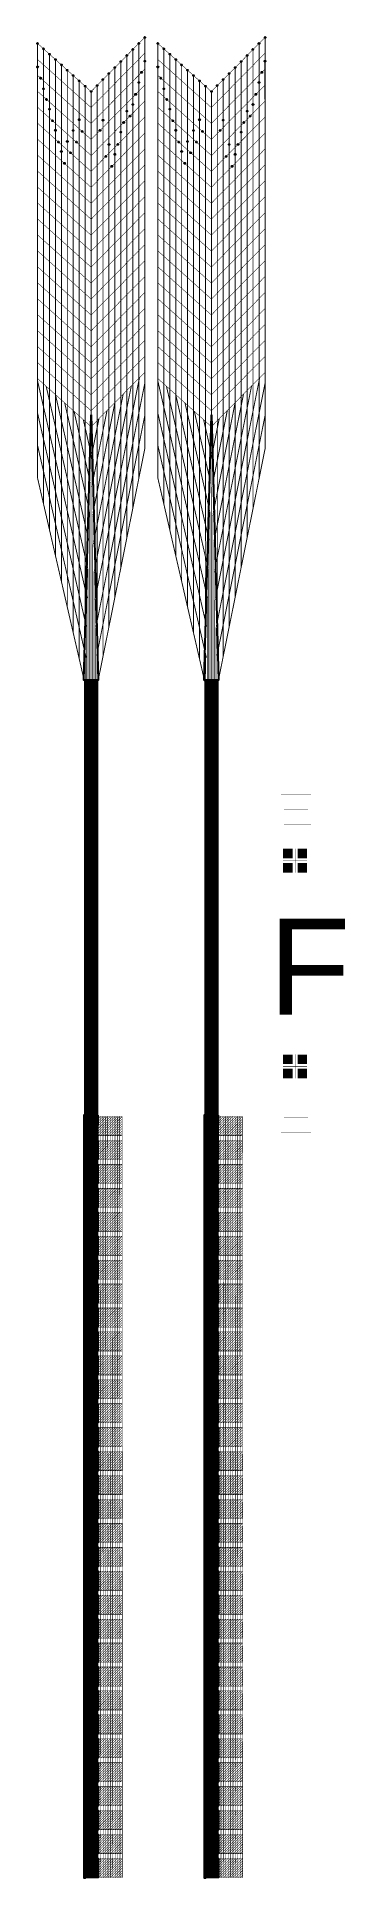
# Model space of a CAD drawing. Header units: millimetres. Extents: x -51 to 51, y -51 to 51.
# Drawn here: x 23.2 to 29.62, y -19.25 to 19.36 of the extents above; entities that cross this region are included whole.
import ezdxf

# ---------------------------------------------------------------- set-up
doc = ezdxf.new("R2010")
doc.units = ezdxf.units.MM
doc.linetypes.add('DASHED', pattern=[19.05, 12.7, -6.35])
for name, color, linetype in [('bottom_SU8', 5, 'Continuous'), ('metal', 43, 'Continuous'), ('Pt_pads', 1, 'Continuous'), ('reference', 18, 'DASHED')]:
    doc.layers.add(name, color=color, linetype=linetype)
doc.layers.add('top SU-8', color=3, linetype='Continuous', transparency=0.63)
doc.styles.get("Standard").update_dxf_attribs({"font": 'Arial.ttf'})

msp = doc.modelspace()

# ---------------------------------------------------------------- texts
at = {"layer": 'bottom_SU8', "transparency": 33554559, "insert": (28.027, 0.935), "char_height": 2, "width": 1.36411, "attachment_point": 1}
msp.add_mtext('{\\fArial|b0|i0|c0|p34;F}', dxfattribs=at)
msp.add_mtext('{\\fArial|b0|i0|c0|p34;F}', dxfattribs=at)
at = {"layer": 'metal', "transparency": 33554559, "insert": (28.027, 0.935), "char_height": 2, "width": 1.36411, "attachment_point": 1}
msp.add_mtext('{\\fArial|b0|i0|c0|p34;F}', dxfattribs=at)
at = {"layer": 'Pt_pads', "transparency": 33554559, "insert": (28.027, 0.935), "char_height": 2, "width": 1.36411, "attachment_point": 1}
msp.add_mtext('{\\fArial|b0|i0|c0|p34;F}', dxfattribs=at)
at = {"layer": 'top SU-8', "transparency": 33554559, "insert": (28.027, 0.935), "char_height": 2, "width": 1.36411, "attachment_point": 1}
msp.add_mtext('{\\fArial|b0|i0|c0|p34;F}', dxfattribs=at)

# ---------------------------------------------------------------- linework, layer by layer
at = {"layer": 'bottom_SU8', "transparency": 33554544, "const_width": 1}
msp.add_lwpolyline([(-28.578, 24.888, 0.187667), (-37.852, -0.793, 0.186827), (-27.33, -26.113, 0.184277), (-2.859, -37.725, 0.185083), (23.009, -30.078, 0.238565), (37.759, 0.537, 0.237346), (21.83, 30.731, 0.185761), (-4.56, 37.524, 0.186578)], format="xyb", close=True, dxfattribs=at)
at = {"layer": 'bottom_SU8', "transparency": 33554559}
for points, const_width in [([(24.326, 18.216), (25.445, 19.347)], 0.01), ([(26.835, 18.216), (27.954, 19.347)], 0.01), ([(24.326, 17.882), (25.444, 19.017)], 0.01), ([(26.835, 17.882), (27.952, 19.017)], 0.01), ([(24.326, 17.549), (25.445, 18.684)], 0.01), ([(26.835, 17.549), (27.954, 18.684)], 0.01), ([(24.326, 17.216), (25.445, 18.351)], 0.01), ([(26.835, 17.216), (27.954, 18.351)], 0.01), ([(24.326, 16.877), (25.445, 18.018)], 0.01), ([(26.835, 16.877), (27.954, 18.018)], 0.01), ([(24.326, 16.549), (25.445, 17.684)], 0.01), ([(26.835, 16.549), (27.954, 17.684)], 0.01), ([(24.326, 16.216), (25.445, 17.351)], 0.01), ([(24.326, 15.882), (25.445, 17.018)], 0.01), ([(26.835, 16.216), (27.954, 17.351)], 0.01), ([(26.835, 15.882), (27.954, 17.018)], 0.01), ([(24.326, 15.549), (25.445, 16.684)], 0.01), ([(26.835, 15.549), (27.954, 16.684)], 0.01), ([(24.326, 15.216), (25.445, 16.351)], 0.01), ([(26.835, 15.216), (27.954, 16.351)], 0.01), ([(24.326, 14.882), (25.445, 16.018)], 0.01), ([(26.835, 14.882), (27.954, 16.018)], 0.01), ([(24.326, 14.549), (25.445, 15.684)], 0.01), ([(26.835, 14.549), (27.954, 15.684)], 0.01), ([(24.326, 14.216), (25.445, 15.351)], 0.01), ([(26.835, 14.216), (27.954, 15.351)], 0.01), ([(24.326, 13.882), (25.445, 15.018)], 0.01), ([(24.326, 13.549), (25.445, 14.684)], 0.01), ([(26.835, 13.882), (27.954, 15.018)], 0.01), ([(26.835, 13.549), (27.954, 14.684)], 0.01), ([(24.326, 13.216), (25.445, 14.351)], 0.01), ([(26.835, 13.216), (27.954, 14.351)], 0.01), ([(24.326, 12.882), (25.445, 14.018)], 0.01), ([(26.835, 12.882), (27.954, 14.018)], 0.01), ([(24.326, 12.549), (25.445, 13.684)], 0.01), ([(26.835, 12.549), (27.954, 13.684)], 0.01), ([(24.326, 12.216), (25.445, 13.351)], 0.01), ([(26.835, 12.216), (27.954, 13.351)], 0.01), ([(24.326, 11.882), (25.445, 13.018)], 0.01), ([(26.835, 11.882), (27.954, 13.018)], 0.01), ([(24.326, 11.549), (25.445, 12.684)], 0.01), ([(24.326, 11.216), (25.445, 12.351)], 0.01), ([(26.835, 11.549), (27.954, 12.684)], 0.01), ([(26.835, 11.216), (27.954, 12.351)], 0.01), ([(23.209, 12.173), (24.246, 7.632)], 0.02), ([(23.389, 12.06), (24.252, 8.279)], 0.02), ([(25.165, 12.068), (24.403, 8.254)], 0.02), ([(25.335, 12.239), (24.413, 7.633)], 0.02), ([(25.445, 12.117), (24.431, 7.049)], 0.02), ([(25.718, 12.173), (26.755, 7.632)], 0.02), ([(25.898, 12.06), (26.761, 8.279)], 0.02), ([(27.674, 12.068), (26.912, 8.254)], 0.02), ([(27.843, 12.239), (26.922, 7.633)], 0.02), ([(27.954, 12.117), (26.94, 7.049)], 0.02), ([(23.582, 11.886), (24.277, 8.843)], 0.02), ([(23.776, 11.711), (24.284, 9.488)], 0.02), ([(24.823, 11.719), (24.369, 9.432)], 0.02), ([(24.996, 11.896), (24.383, 8.826)], 0.02), ([(26.091, 11.886), (26.786, 8.843)], 0.02), ([(26.285, 11.711), (26.793, 9.488)], 0.02), ([(27.331, 11.719), (26.878, 9.432)], 0.02), ([(27.505, 11.896), (26.891, 8.826)], 0.02), ([(23.209, 11.5), (24.228, 7.037)], 0.02), ([(23.97, 11.537), (24.301, 10.088)], 0.02), ([(24.164, 11.362), (24.326, 10.65)], 0.02), ([(24.489, 11.381), (24.326, 10.566)], 0.02), ([(24.659, 11.558), (24.353, 10.028)], 0.02), ([(25.445, 11.443), (24.444, 6.438)], 0.02), ([(25.718, 11.5), (26.737, 7.037)], 0.02), ([(26.479, 11.537), (26.81, 10.088)], 0.02), ([(26.673, 11.362), (26.835, 10.65)], 0.02), ([(26.998, 11.381), (26.835, 10.566)], 0.02), ([(27.168, 11.558), (26.862, 10.028)], 0.02), ([(27.954, 11.443), (26.953, 6.438)], 0.02), ([(23.209, 10.826), (24.222, 6.389)], 0.02), ([(25.718, 10.826), (26.731, 6.389)], 0.02), ([(28.288, 2.904), (28.288, 3.524), (28.913, 3.524), (28.913, 2.899), (28.35, 2.899)], 0.005), ([(28.288, 2.904), (28.288, 3.524), (28.913, 3.524), (28.913, 2.899), (28.35, 2.899)], 0.005), ([(28.35, 3.212), (28.85, 3.212)], 0.005), ([(28.35, 3.212), (28.85, 3.212)], 0.005), ([(28.6, 3.462), (28.6, 2.962)], 0.005), ([(28.6, 3.462), (28.6, 2.962)], 0.005), ([(28.431, 2.199), (28.431, 2.4)], 0.2), ([(28.431, 2.199), (28.431, 2.4)], 0.2), ([(28.582, 1.897), (28.582, 2.397)], 0.01), ([(28.582, 1.897), (28.582, 2.397)], 0.01), ([(28.733, 2.199), (28.733, 2.4)], 0.2), ([(28.733, 2.199), (28.733, 2.4)], 0.2), ([(28.431, 1.901), (28.431, 2.102)], 0.2), ([(28.431, 1.901), (28.431, 2.102)], 0.2), ([(28.733, 1.901), (28.733, 2.102)], 0.2), ([(28.733, 1.901), (28.733, 2.102)], 0.2), ([(28.431, -1.901), (28.431, -2.102)], 0.2), ([(28.431, -1.901), (28.431, -2.102)], 0.2), ([(28.582, -1.897), (28.582, -2.397)], 0.01), ([(28.582, -1.897), (28.582, -2.397)], 0.01), ([(28.733, -1.901), (28.733, -2.102)], 0.2), ([(28.733, -1.901), (28.733, -2.102)], 0.2), ([(28.431, -2.199), (28.431, -2.4)], 0.2), ([(28.431, -2.199), (28.431, -2.4)], 0.2), ([(28.733, -2.199), (28.733, -2.4)], 0.2), ([(28.733, -2.199), (28.733, -2.4)], 0.2), ([(28.288, -2.904), (28.288, -3.524), (28.913, -3.524), (28.913, -2.899), (28.35, -2.899)], 0.005), ([(28.288, -2.904), (28.288, -3.524), (28.913, -3.524), (28.913, -2.899), (28.35, -2.899)], 0.005), ([(28.6, -3.462), (28.6, -2.962)], 0.005), ([(28.6, -3.462), (28.6, -2.962)], 0.005), ([(28.35, -3.212), (28.85, -3.212)], 0.005), ([(28.35, -3.212), (28.85, -3.212)], 0.005)]:
    msp.add_lwpolyline(points, dxfattribs=dict(at, const_width=const_width))
at = {"layer": 'bottom_SU8', "transparency": 33554544}
for points, const_width in [([(25.445, 19.347), (25.445, 10.743)], 0.02), ([(27.954, 19.347), (27.954, 10.743)], 0.02), ([(23.209, 19.222), (23.209, 10.137)], 0.02), ([(23.209, 19.222), (24.326, 18.216)], 0.01), ([(25.32, 19.222), (25.32, 10.127)], 0.02), ([(25.718, 19.222), (25.718, 10.137)], 0.02), ([(25.718, 19.222), (26.835, 18.216)], 0.01), ([(27.829, 19.222), (27.829, 10.127)], 0.02), ([(23.209, 18.888), (24.326, 17.882)], 0.01), ([(23.209, 18.556), (24.326, 17.549)], 0.01), ([(23.582, 16.127), (23.582, 18.886)], 0.02), ([(25.718, 18.888), (26.835, 17.882)], 0.01), ([(25.718, 18.556), (26.835, 17.549)], 0.01), ([(26.091, 16.127), (26.091, 18.886)], 0.02), ([(23.209, 18.222), (24.326, 17.216)], 0.01), ([(24.326, 18.216), (24.326, 11.044)], 0.02), ([(25.718, 18.222), (26.835, 17.216)], 0.01), ([(26.835, 18.216), (26.835, 11.044)], 0.02), ([(23.209, 17.889), (24.326, 16.882)], 0.01), ([(25.718, 17.889), (26.835, 16.882)], 0.01), ([(23.209, 17.556), (24.326, 16.549)], 0.01), ([(25.718, 17.556), (26.835, 16.549)], 0.01), ([(23.209, 17.222), (24.326, 16.216)], 0.01), ([(25.718, 17.222), (26.835, 16.216)], 0.01), ([(23.209, 16.889), (24.326, 15.882)], 0.01), ([(25.718, 16.889), (26.835, 15.882)], 0.01), ([(23.209, 16.556), (24.326, 15.549)], 0.01), ([(23.209, 16.222), (24.326, 15.216)], 0.01), ([(25.718, 16.556), (26.835, 15.549)], 0.01), ([(25.718, 16.222), (26.835, 15.216)], 0.01), ([(23.209, 15.889), (24.326, 14.882)], 0.01), ([(25.718, 15.889), (26.835, 14.882)], 0.01), ([(23.209, 15.556), (24.326, 14.549)], 0.01), ([(25.718, 15.556), (26.835, 14.549)], 0.01), ([(23.209, 15.222), (24.326, 14.216)], 0.01), ([(25.718, 15.222), (26.835, 14.216)], 0.01), ([(23.209, 14.889), (24.326, 13.882)], 0.01), ([(25.718, 14.889), (26.835, 13.882)], 0.01), ([(23.209, 14.556), (24.326, 13.549)], 0.01), ([(25.718, 14.556), (26.835, 13.549)], 0.01), ([(23.209, 14.222), (24.326, 13.216)], 0.01), ([(25.718, 14.222), (26.835, 13.216)], 0.01), ([(23.209, 13.889), (24.326, 12.882)], 0.01), ([(23.209, 13.556), (24.326, 12.549)], 0.01), ([(25.718, 13.889), (26.835, 12.882)], 0.01), ([(25.718, 13.556), (26.835, 12.549)], 0.01), ([(23.209, 13.222), (24.326, 12.216)], 0.01), ([(25.718, 13.222), (26.835, 12.216)], 0.01), ([(23.209, 12.889), (24.326, 11.882)], 0.01), ([(25.718, 12.889), (26.835, 11.882)], 0.01), ([(23.209, 12.556), (24.326, 11.549)], 0.01), ([(25.718, 12.556), (26.835, 11.549)], 0.01), ([(23.209, 12.222), (24.326, 11.216)], 0.01), ([(25.718, 12.222), (26.835, 11.216)], 0.01), ([(24.466, 5.879), (25.445, 10.749)], 0.02), ([(26.974, 5.879), (27.954, 10.749)], 0.02), ([(23.209, 10.144), (24.186, 5.898)], 0.02), ([(25.718, 10.144), (26.695, 5.898)], 0.02), ([(24.326, 5.93), (24.326, -19.102)], 0.3), ([(26.835, 5.93), (26.835, -19.102)], 0.3), ([(24.439, -3.331), (24.574, -3.196)], 0.01), ([(24.439, -3.381), (24.624, -3.196)], 0.01), ([(24.439, -3.431), (24.674, -3.196)], 0.01), ([(24.439, -3.481), (24.724, -3.196)], 0.01), ([(24.439, -3.531), (24.774, -3.196)], 0.01), ([(24.439, -3.582), (24.824, -3.196)], 0.01), ([(24.439, -3.196), (24.979, -3.196)], 0.01), ([(24.439, -3.281), (24.524, -3.196)], 0.01), ([(24.474, -3.596), (24.874, -3.196)], 0.01), ([(24.528, -19.096), (24.523, -3.196)], 0.01), ([(24.524, -3.596), (24.924, -3.196)], 0.01), ([(24.578, -19.096), (24.573, -3.196)], 0.01), ([(24.574, -3.596), (24.974, -3.196)], 0.01), ([(24.628, -19.096), (24.623, -3.196)], 0.01), ([(24.624, -3.596), (24.974, -3.246)], 0.01), ([(24.678, -19.096), (24.673, -3.196)], 0.01), ([(24.674, -3.596), (24.974, -3.296)], 0.01), ([(24.728, -19.096), (24.723, -3.196)], 0.01), ([(24.724, -3.596), (24.974, -3.346)], 0.01), ([(24.778, -19.096), (24.773, -3.196)], 0.01), ([(24.774, -3.596), (24.974, -3.396)], 0.01), ([(24.828, -19.096), (24.824, -3.196)], 0.01), ([(24.824, -3.596), (24.974, -3.446)], 0.01), ([(24.878, -19.096), (24.873, -3.196)], 0.01), ([(24.928, -19.096), (24.923, -3.196)], 0.01), ([(24.978, -19.096), (24.973, -3.192)], 0.01), ([(26.948, -3.331), (27.082, -3.196)], 0.01), ([(26.948, -3.381), (27.132, -3.196)], 0.01), ([(26.948, -3.431), (27.182, -3.196)], 0.01), ([(26.948, -3.481), (27.232, -3.196)], 0.01), ([(26.948, -3.531), (27.282, -3.196)], 0.01), ([(26.948, -3.582), (27.332, -3.196)], 0.01), ([(26.948, -3.196), (27.488, -3.196)], 0.01), ([(26.948, -3.281), (27.032, -3.196)], 0.01), ([(26.983, -3.596), (27.382, -3.196)], 0.01), ([(27.037, -19.096), (27.032, -3.196)], 0.01), ([(27.033, -3.596), (27.432, -3.196)], 0.01), ([(27.086, -19.096), (27.082, -3.196)], 0.01), ([(27.083, -3.596), (27.482, -3.196)], 0.01), ([(27.136, -19.096), (27.132, -3.196)], 0.01), ([(27.133, -3.596), (27.483, -3.246)], 0.01), ([(27.187, -19.096), (27.182, -3.196)], 0.01), ([(27.183, -3.596), (27.483, -3.296)], 0.01), ([(27.237, -19.096), (27.232, -3.196)], 0.01), ([(27.233, -3.596), (27.483, -3.346)], 0.01), ([(27.287, -19.096), (27.282, -3.196)], 0.01), ([(27.283, -3.596), (27.483, -3.396)], 0.01), ([(27.337, -19.096), (27.332, -3.196)], 0.01), ([(27.333, -3.596), (27.483, -3.446)], 0.01), ([(27.387, -19.096), (27.382, -3.196)], 0.01), ([(27.437, -19.096), (27.432, -3.196)], 0.01), ([(27.487, -19.096), (27.482, -3.192)], 0.01), ([(24.439, -3.596), (24.979, -3.596)], 0.01), ([(24.439, -3.831), (24.574, -3.696)], 0.01), ([(24.439, -3.881), (24.624, -3.696)], 0.01), ([(24.439, -3.931), (24.674, -3.696)], 0.01), ([(24.439, -3.981), (24.724, -3.696)], 0.01), ([(24.439, -4.031), (24.774, -3.696)], 0.01), ([(24.439, -4.082), (24.824, -3.696)], 0.01), ([(24.439, -3.696), (24.979, -3.696)], 0.01), ([(24.439, -3.781), (24.524, -3.696)], 0.01), ([(24.474, -4.096), (24.874, -3.696)], 0.01), ([(24.524, -4.096), (24.924, -3.696)], 0.01), ([(24.574, -4.096), (24.974, -3.696)], 0.01), ([(24.624, -4.096), (24.974, -3.746)], 0.01), ([(24.674, -4.096), (24.974, -3.796)], 0.01), ([(24.724, -4.096), (24.974, -3.846)], 0.01), ([(24.874, -3.596), (24.974, -3.496)], 0.01), ([(24.924, -3.596), (24.974, -3.546)], 0.01), ([(26.948, -3.596), (27.488, -3.596)], 0.01), ([(26.948, -3.831), (27.082, -3.696)], 0.01), ([(26.948, -3.881), (27.132, -3.696)], 0.01), ([(26.948, -3.931), (27.182, -3.696)], 0.01), ([(26.948, -3.981), (27.232, -3.696)], 0.01), ([(26.948, -4.031), (27.282, -3.696)], 0.01), ([(26.948, -4.082), (27.332, -3.696)], 0.01), ([(26.948, -3.696), (27.488, -3.696)], 0.01), ([(26.948, -3.781), (27.032, -3.696)], 0.01), ([(26.983, -4.096), (27.382, -3.696)], 0.01), ([(27.033, -4.096), (27.432, -3.696)], 0.01), ([(27.083, -4.096), (27.482, -3.696)], 0.01), ([(27.133, -4.096), (27.483, -3.746)], 0.01), ([(27.183, -4.096), (27.483, -3.796)], 0.01), ([(27.233, -4.096), (27.483, -3.846)], 0.01), ([(27.383, -3.596), (27.483, -3.496)], 0.01), ([(27.433, -3.596), (27.483, -3.546)], 0.01), ([(24.439, -4.096), (24.979, -4.096)], 0.01), ([(24.439, -4.331), (24.574, -4.196)], 0.01), ([(24.439, -4.381), (24.624, -4.196)], 0.01), ([(24.439, -4.431), (24.674, -4.196)], 0.01), ([(24.439, -4.481), (24.724, -4.196)], 0.01), ([(24.439, -4.531), (24.774, -4.196)], 0.01), ([(24.439, -4.582), (24.824, -4.196)], 0.01), ([(24.439, -4.196), (24.979, -4.196)], 0.01), ([(24.439, -4.281), (24.524, -4.196)], 0.01), ([(24.474, -4.596), (24.874, -4.196)], 0.01), ([(24.524, -4.596), (24.924, -4.196)], 0.01), ([(24.574, -4.596), (24.974, -4.196)], 0.01), ([(24.624, -4.596), (24.974, -4.246)], 0.01), ([(24.774, -4.096), (24.974, -3.896)], 0.01), ([(24.824, -4.096), (24.974, -3.946)], 0.01), ([(24.874, -4.096), (24.974, -3.996)], 0.01), ([(24.924, -4.096), (24.974, -4.046)], 0.01), ([(26.948, -4.096), (27.488, -4.096)], 0.01), ([(26.948, -4.331), (27.082, -4.196)], 0.01), ([(26.948, -4.381), (27.132, -4.196)], 0.01), ([(26.948, -4.431), (27.182, -4.196)], 0.01), ([(26.948, -4.481), (27.232, -4.196)], 0.01), ([(26.948, -4.531), (27.282, -4.196)], 0.01), ([(26.948, -4.582), (27.332, -4.196)], 0.01), ([(26.948, -4.196), (27.488, -4.196)], 0.01), ([(26.948, -4.281), (27.032, -4.196)], 0.01), ([(26.983, -4.596), (27.382, -4.196)], 0.01), ([(27.033, -4.596), (27.432, -4.196)], 0.01), ([(27.083, -4.596), (27.482, -4.196)], 0.01), ([(27.133, -4.596), (27.483, -4.246)], 0.01), ([(27.283, -4.096), (27.483, -3.896)], 0.01), ([(27.333, -4.096), (27.483, -3.946)], 0.01), ([(27.383, -4.096), (27.483, -3.996)], 0.01), ([(27.433, -4.096), (27.483, -4.046)], 0.01), ([(24.439, -4.596), (24.979, -4.596)], 0.01), ([(24.674, -4.596), (24.974, -4.296)], 0.01), ([(24.724, -4.596), (24.974, -4.346)], 0.01), ([(24.774, -4.596), (24.974, -4.396)], 0.01), ([(24.824, -4.596), (24.974, -4.446)], 0.01), ([(24.874, -4.596), (24.974, -4.496)], 0.01), ([(24.924, -4.596), (24.974, -4.546)], 0.01), ([(26.948, -4.596), (27.488, -4.596)], 0.01), ([(27.183, -4.596), (27.483, -4.296)], 0.01), ([(27.233, -4.596), (27.483, -4.346)], 0.01), ([(27.283, -4.596), (27.483, -4.396)], 0.01), ([(27.333, -4.596), (27.483, -4.446)], 0.01), ([(27.383, -4.596), (27.483, -4.496)], 0.01), ([(27.433, -4.596), (27.483, -4.546)], 0.01), ([(24.439, -4.831), (24.574, -4.696)], 0.01), ([(24.439, -4.881), (24.624, -4.696)], 0.01), ([(24.439, -4.931), (24.674, -4.696)], 0.01), ([(24.439, -4.981), (24.724, -4.696)], 0.01), ([(24.439, -5.031), (24.774, -4.696)], 0.01), ([(24.439, -5.082), (24.824, -4.696)], 0.01), ([(24.439, -4.696), (24.979, -4.696)], 0.01), ([(24.439, -4.781), (24.524, -4.696)], 0.01), ([(24.474, -5.096), (24.874, -4.696)], 0.01), ([(24.524, -5.096), (24.924, -4.696)], 0.01), ([(24.574, -5.096), (24.974, -4.696)], 0.01), ([(24.624, -5.096), (24.974, -4.746)], 0.01), ([(24.674, -5.096), (24.974, -4.796)], 0.01), ([(24.724, -5.096), (24.974, -4.846)], 0.01), ([(24.774, -5.096), (24.974, -4.896)], 0.01), ([(24.824, -5.096), (24.974, -4.946)], 0.01), ([(24.874, -5.096), (24.974, -4.996)], 0.01), ([(26.948, -4.831), (27.082, -4.696)], 0.01), ([(26.948, -4.881), (27.132, -4.696)], 0.01), ([(26.948, -4.931), (27.182, -4.696)], 0.01), ([(26.948, -4.981), (27.232, -4.696)], 0.01), ([(26.948, -5.031), (27.282, -4.696)], 0.01), ([(26.948, -5.082), (27.332, -4.696)], 0.01), ([(26.948, -4.696), (27.488, -4.696)], 0.01), ([(26.948, -4.781), (27.032, -4.696)], 0.01), ([(26.983, -5.096), (27.382, -4.696)], 0.01), ([(27.033, -5.096), (27.432, -4.696)], 0.01), ([(27.083, -5.096), (27.482, -4.696)], 0.01), ([(27.133, -5.096), (27.483, -4.746)], 0.01), ([(27.183, -5.096), (27.483, -4.796)], 0.01), ([(27.233, -5.096), (27.483, -4.846)], 0.01), ([(27.283, -5.096), (27.483, -4.896)], 0.01), ([(27.333, -5.096), (27.483, -4.946)], 0.01), ([(27.383, -5.096), (27.483, -4.996)], 0.01), ([(24.439, -5.096), (24.979, -5.096)], 0.01), ([(24.439, -5.331), (24.574, -5.196)], 0.01), ([(24.439, -5.381), (24.624, -5.196)], 0.01), ([(24.439, -5.431), (24.674, -5.196)], 0.01), ([(24.439, -5.481), (24.724, -5.196)], 0.01), ([(24.439, -5.531), (24.774, -5.196)], 0.01), ([(24.439, -5.582), (24.824, -5.196)], 0.01), ([(24.439, -5.196), (24.979, -5.196)], 0.01), ([(24.439, -5.281), (24.524, -5.196)], 0.01), ([(24.474, -5.596), (24.874, -5.196)], 0.01), ([(24.524, -5.596), (24.924, -5.196)], 0.01), ([(24.574, -5.596), (24.974, -5.196)], 0.01), ([(24.624, -5.596), (24.974, -5.246)], 0.01), ([(24.674, -5.596), (24.974, -5.296)], 0.01), ([(24.724, -5.596), (24.974, -5.346)], 0.01), ([(24.774, -5.596), (24.974, -5.396)], 0.01), ([(24.924, -5.096), (24.974, -5.046)], 0.01), ([(26.948, -5.096), (27.488, -5.096)], 0.01), ([(26.948, -5.331), (27.082, -5.196)], 0.01), ([(26.948, -5.381), (27.132, -5.196)], 0.01), ([(26.948, -5.431), (27.182, -5.196)], 0.01), ([(26.948, -5.481), (27.232, -5.196)], 0.01), ([(26.948, -5.531), (27.282, -5.196)], 0.01), ([(26.948, -5.582), (27.332, -5.196)], 0.01), ([(26.948, -5.196), (27.488, -5.196)], 0.01), ([(26.948, -5.281), (27.032, -5.196)], 0.01), ([(26.983, -5.596), (27.382, -5.196)], 0.01), ([(27.033, -5.596), (27.432, -5.196)], 0.01), ([(27.083, -5.596), (27.482, -5.196)], 0.01), ([(27.133, -5.596), (27.483, -5.246)], 0.01), ([(27.183, -5.596), (27.483, -5.296)], 0.01), ([(27.233, -5.596), (27.483, -5.346)], 0.01), ([(27.283, -5.596), (27.483, -5.396)], 0.01), ([(27.433, -5.096), (27.483, -5.046)], 0.01), ([(24.439, -5.596), (24.979, -5.596)], 0.01), ([(24.439, -5.831), (24.574, -5.696)], 0.01), ([(24.439, -5.881), (24.624, -5.696)], 0.01), ([(24.439, -5.931), (24.674, -5.696)], 0.01), ([(24.439, -5.981), (24.724, -5.696)], 0.01), ([(24.439, -6.031), (24.774, -5.696)], 0.01), ([(24.439, -6.082), (24.824, -5.696)], 0.01), ([(24.439, -5.696), (24.979, -5.696)], 0.01), ([(24.439, -5.781), (24.524, -5.696)], 0.01), ([(24.474, -6.096), (24.874, -5.696)], 0.01), ([(24.524, -6.096), (24.924, -5.696)], 0.01), ([(24.574, -6.096), (24.974, -5.696)], 0.01), ([(24.624, -6.096), (24.974, -5.746)], 0.01), ([(24.674, -6.096), (24.974, -5.796)], 0.01), ([(24.824, -5.596), (24.974, -5.446)], 0.01), ([(24.874, -5.596), (24.974, -5.496)], 0.01), ([(24.924, -5.596), (24.974, -5.546)], 0.01), ([(26.948, -5.596), (27.488, -5.596)], 0.01), ([(26.948, -5.831), (27.082, -5.696)], 0.01), ([(26.948, -5.881), (27.132, -5.696)], 0.01), ([(26.948, -5.931), (27.182, -5.696)], 0.01), ([(26.948, -5.981), (27.232, -5.696)], 0.01), ([(26.948, -6.031), (27.282, -5.696)], 0.01), ([(26.948, -6.082), (27.332, -5.696)], 0.01), ([(26.948, -5.696), (27.488, -5.696)], 0.01), ([(26.948, -5.781), (27.032, -5.696)], 0.01), ([(26.983, -6.096), (27.382, -5.696)], 0.01), ([(27.033, -6.096), (27.432, -5.696)], 0.01), ([(27.083, -6.096), (27.482, -5.696)], 0.01), ([(27.133, -6.096), (27.483, -5.746)], 0.01), ([(27.183, -6.096), (27.483, -5.796)], 0.01), ([(27.333, -5.596), (27.483, -5.446)], 0.01), ([(27.383, -5.596), (27.483, -5.496)], 0.01), ([(27.433, -5.596), (27.483, -5.546)], 0.01), ([(24.439, -6.096), (24.979, -6.096)], 0.01), ([(24.724, -6.096), (24.974, -5.846)], 0.01), ([(24.774, -6.096), (24.974, -5.896)], 0.01), ([(24.824, -6.096), (24.974, -5.946)], 0.01), ([(24.874, -6.096), (24.974, -5.996)], 0.01), ([(24.924, -6.096), (24.974, -6.046)], 0.01), ([(26.948, -6.096), (27.488, -6.096)], 0.01), ([(27.233, -6.096), (27.483, -5.846)], 0.01), ([(27.283, -6.096), (27.483, -5.896)], 0.01), ([(27.333, -6.096), (27.483, -5.946)], 0.01), ([(27.383, -6.096), (27.483, -5.996)], 0.01), ([(27.433, -6.096), (27.483, -6.046)], 0.01), ([(24.439, -6.331), (24.574, -6.196)], 0.01), ([(24.439, -6.381), (24.624, -6.196)], 0.01), ([(24.439, -6.431), (24.674, -6.196)], 0.01), ([(24.439, -6.481), (24.724, -6.196)], 0.01), ([(24.439, -6.531), (24.774, -6.196)], 0.01), ([(24.439, -6.582), (24.824, -6.196)], 0.01), ([(24.439, -6.196), (24.979, -6.196)], 0.01), ([(24.439, -6.281), (24.524, -6.196)], 0.01), ([(24.474, -6.596), (24.874, -6.196)], 0.01), ([(24.524, -6.596), (24.924, -6.196)], 0.01), ([(24.574, -6.596), (24.974, -6.196)], 0.01), ([(24.624, -6.596), (24.974, -6.246)], 0.01), ([(24.674, -6.596), (24.974, -6.296)], 0.01), ([(24.724, -6.596), (24.974, -6.346)], 0.01), ([(24.774, -6.596), (24.974, -6.396)], 0.01), ([(24.824, -6.596), (24.974, -6.446)], 0.01), ([(24.874, -6.596), (24.974, -6.496)], 0.01), ([(24.924, -6.596), (24.974, -6.546)], 0.01), ([(26.948, -6.331), (27.082, -6.196)], 0.01), ([(26.948, -6.381), (27.132, -6.196)], 0.01), ([(26.948, -6.431), (27.182, -6.196)], 0.01), ([(26.948, -6.481), (27.232, -6.196)], 0.01), ([(26.948, -6.531), (27.282, -6.196)], 0.01), ([(26.948, -6.582), (27.332, -6.196)], 0.01), ([(26.948, -6.196), (27.488, -6.196)], 0.01), ([(26.948, -6.281), (27.032, -6.196)], 0.01), ([(26.983, -6.596), (27.382, -6.196)], 0.01), ([(27.033, -6.596), (27.432, -6.196)], 0.01), ([(27.083, -6.596), (27.482, -6.196)], 0.01), ([(27.133, -6.596), (27.483, -6.246)], 0.01), ([(27.183, -6.596), (27.483, -6.296)], 0.01), ([(27.233, -6.596), (27.483, -6.346)], 0.01), ([(27.283, -6.596), (27.483, -6.396)], 0.01), ([(27.333, -6.596), (27.483, -6.446)], 0.01), ([(27.383, -6.596), (27.483, -6.496)], 0.01), ([(27.433, -6.596), (27.483, -6.546)], 0.01), ([(24.439, -6.596), (24.979, -6.596)], 0.01), ([(24.439, -6.831), (24.574, -6.696)], 0.01), ([(24.439, -6.881), (24.624, -6.696)], 0.01), ([(24.439, -6.931), (24.674, -6.696)], 0.01), ([(24.439, -6.981), (24.724, -6.696)], 0.01), ([(24.439, -7.031), (24.774, -6.696)], 0.01), ([(24.439, -7.082), (24.824, -6.696)], 0.01), ([(24.439, -6.696), (24.979, -6.696)], 0.01), ([(24.439, -6.781), (24.524, -6.696)], 0.01), ([(24.474, -7.096), (24.874, -6.696)], 0.01), ([(24.524, -7.096), (24.924, -6.696)], 0.01), ([(24.574, -7.096), (24.974, -6.696)], 0.01), ([(24.624, -7.096), (24.974, -6.746)], 0.01), ([(24.674, -7.096), (24.974, -6.796)], 0.01), ([(24.724, -7.096), (24.974, -6.846)], 0.01), ([(24.774, -7.096), (24.974, -6.896)], 0.01), ([(24.824, -7.096), (24.974, -6.946)], 0.01), ([(26.948, -6.596), (27.488, -6.596)], 0.01), ([(26.948, -6.831), (27.082, -6.696)], 0.01), ([(26.948, -6.881), (27.132, -6.696)], 0.01), ([(26.948, -6.931), (27.182, -6.696)], 0.01), ([(26.948, -6.981), (27.232, -6.696)], 0.01), ([(26.948, -7.031), (27.282, -6.696)], 0.01), ([(26.948, -7.082), (27.332, -6.696)], 0.01), ([(26.948, -6.696), (27.488, -6.696)], 0.01), ([(26.948, -6.781), (27.032, -6.696)], 0.01), ([(26.983, -7.096), (27.382, -6.696)], 0.01), ([(27.033, -7.096), (27.432, -6.696)], 0.01), ([(27.083, -7.096), (27.482, -6.696)], 0.01), ([(27.133, -7.096), (27.483, -6.746)], 0.01), ([(27.183, -7.096), (27.483, -6.796)], 0.01), ([(27.233, -7.096), (27.483, -6.846)], 0.01), ([(27.283, -7.096), (27.483, -6.896)], 0.01), ([(27.333, -7.096), (27.483, -6.946)], 0.01), ([(24.439, -7.096), (24.979, -7.096)], 0.01), ([(24.439, -7.331), (24.574, -7.196)], 0.01), ([(24.439, -7.381), (24.624, -7.196)], 0.01), ([(24.439, -7.431), (24.674, -7.196)], 0.01), ([(24.439, -7.481), (24.724, -7.196)], 0.01), ([(24.439, -7.531), (24.774, -7.196)], 0.01), ([(24.439, -7.582), (24.824, -7.196)], 0.01), ([(24.439, -7.196), (24.979, -7.196)], 0.01), ([(24.439, -7.281), (24.524, -7.196)], 0.01), ([(24.474, -7.596), (24.874, -7.196)], 0.01), ([(24.524, -7.596), (24.924, -7.196)], 0.01), ([(24.574, -7.596), (24.974, -7.196)], 0.01), ([(24.624, -7.596), (24.974, -7.246)], 0.01), ([(24.674, -7.596), (24.974, -7.296)], 0.01), ([(24.874, -7.096), (24.974, -6.996)], 0.01), ([(24.924, -7.096), (24.974, -7.046)], 0.01), ([(26.948, -7.096), (27.488, -7.096)], 0.01), ([(26.948, -7.331), (27.082, -7.196)], 0.01), ([(26.948, -7.381), (27.132, -7.196)], 0.01), ([(26.948, -7.431), (27.182, -7.196)], 0.01), ([(26.948, -7.481), (27.232, -7.196)], 0.01), ([(26.948, -7.531), (27.282, -7.196)], 0.01), ([(26.948, -7.582), (27.332, -7.196)], 0.01), ([(26.948, -7.196), (27.488, -7.196)], 0.01), ([(26.948, -7.281), (27.032, -7.196)], 0.01), ([(26.983, -7.596), (27.382, -7.196)], 0.01), ([(27.033, -7.596), (27.432, -7.196)], 0.01), ([(27.083, -7.596), (27.482, -7.196)], 0.01), ([(27.133, -7.596), (27.483, -7.246)], 0.01), ([(27.183, -7.596), (27.483, -7.296)], 0.01), ([(27.383, -7.096), (27.483, -6.996)], 0.01), ([(27.433, -7.096), (27.483, -7.046)], 0.01), ([(24.439, -7.596), (24.979, -7.596)], 0.01), ([(24.439, -7.831), (24.574, -7.696)], 0.01), ([(24.439, -7.881), (24.624, -7.696)], 0.01), ([(24.439, -7.931), (24.674, -7.696)], 0.01), ([(24.439, -7.981), (24.724, -7.696)], 0.01), ([(24.439, -8.031), (24.774, -7.696)], 0.01), ([(24.439, -8.082), (24.824, -7.696)], 0.01), ([(24.439, -7.696), (24.979, -7.696)], 0.01), ([(24.439, -7.781), (24.524, -7.696)], 0.01), ([(24.474, -8.096), (24.874, -7.696)], 0.01), ([(24.524, -8.096), (24.924, -7.696)], 0.01), ([(24.574, -8.096), (24.974, -7.696)], 0.01), ([(24.724, -7.596), (24.974, -7.346)], 0.01), ([(24.774, -7.596), (24.974, -7.396)], 0.01), ([(24.824, -7.596), (24.974, -7.446)], 0.01), ([(24.874, -7.596), (24.974, -7.496)], 0.01), ([(24.924, -7.596), (24.974, -7.546)], 0.01), ([(26.948, -7.596), (27.488, -7.596)], 0.01), ([(26.948, -7.831), (27.082, -7.696)], 0.01), ([(26.948, -7.881), (27.132, -7.696)], 0.01), ([(26.948, -7.931), (27.182, -7.696)], 0.01), ([(26.948, -7.981), (27.232, -7.696)], 0.01), ([(26.948, -8.031), (27.282, -7.696)], 0.01), ([(26.948, -8.082), (27.332, -7.696)], 0.01), ([(26.948, -7.696), (27.488, -7.696)], 0.01), ([(26.948, -7.781), (27.032, -7.696)], 0.01), ([(26.983, -8.096), (27.382, -7.696)], 0.01), ([(27.033, -8.096), (27.432, -7.696)], 0.01), ([(27.083, -8.096), (27.482, -7.696)], 0.01), ([(27.233, -7.596), (27.483, -7.346)], 0.01), ([(27.283, -7.596), (27.483, -7.396)], 0.01), ([(27.333, -7.596), (27.483, -7.446)], 0.01), ([(27.383, -7.596), (27.483, -7.496)], 0.01), ([(27.433, -7.596), (27.483, -7.546)], 0.01), ([(24.439, -8.096), (24.979, -8.096)], 0.01), ([(24.624, -8.096), (24.974, -7.746)], 0.01), ([(24.674, -8.096), (24.974, -7.796)], 0.01), ([(24.724, -8.096), (24.974, -7.846)], 0.01), ([(24.774, -8.096), (24.974, -7.896)], 0.01), ([(24.824, -8.096), (24.974, -7.946)], 0.01), ([(24.874, -8.096), (24.974, -7.996)], 0.01), ([(24.924, -8.096), (24.974, -8.046)], 0.01), ([(26.948, -8.096), (27.488, -8.096)], 0.01), ([(27.133, -8.096), (27.483, -7.746)], 0.01), ([(27.183, -8.096), (27.483, -7.796)], 0.01), ([(27.233, -8.096), (27.483, -7.846)], 0.01), ([(27.283, -8.096), (27.483, -7.896)], 0.01), ([(27.333, -8.096), (27.483, -7.946)], 0.01), ([(27.383, -8.096), (27.483, -7.996)], 0.01), ([(27.433, -8.096), (27.483, -8.046)], 0.01), ([(24.439, -8.331), (24.574, -8.196)], 0.01), ([(24.439, -8.381), (24.624, -8.196)], 0.01), ([(24.439, -8.431), (24.674, -8.196)], 0.01), ([(24.439, -8.481), (24.724, -8.196)], 0.01), ([(24.439, -8.531), (24.774, -8.196)], 0.01), ([(24.439, -8.582), (24.824, -8.196)], 0.01), ([(24.439, -8.196), (24.979, -8.196)], 0.01), ([(24.439, -8.281), (24.524, -8.196)], 0.01), ([(24.474, -8.596), (24.874, -8.196)], 0.01), ([(24.524, -8.596), (24.924, -8.196)], 0.01), ([(24.574, -8.596), (24.974, -8.196)], 0.01), ([(24.624, -8.596), (24.974, -8.246)], 0.01), ([(24.674, -8.596), (24.974, -8.296)], 0.01), ([(24.724, -8.596), (24.974, -8.346)], 0.01), ([(24.774, -8.596), (24.974, -8.396)], 0.01), ([(24.824, -8.596), (24.974, -8.446)], 0.01), ([(24.874, -8.596), (24.974, -8.496)], 0.01), ([(26.948, -8.331), (27.082, -8.196)], 0.01), ([(26.948, -8.381), (27.132, -8.196)], 0.01), ([(26.948, -8.431), (27.182, -8.196)], 0.01), ([(26.948, -8.481), (27.232, -8.196)], 0.01), ([(26.948, -8.531), (27.282, -8.196)], 0.01), ([(26.948, -8.582), (27.332, -8.196)], 0.01), ([(26.948, -8.196), (27.488, -8.196)], 0.01), ([(26.948, -8.281), (27.032, -8.196)], 0.01), ([(26.983, -8.596), (27.382, -8.196)], 0.01), ([(27.033, -8.596), (27.432, -8.196)], 0.01), ([(27.083, -8.596), (27.482, -8.196)], 0.01), ([(27.133, -8.596), (27.483, -8.246)], 0.01), ([(27.183, -8.596), (27.483, -8.296)], 0.01), ([(27.233, -8.596), (27.483, -8.346)], 0.01), ([(27.283, -8.596), (27.483, -8.396)], 0.01), ([(27.333, -8.596), (27.483, -8.446)], 0.01), ([(27.383, -8.596), (27.483, -8.496)], 0.01), ([(24.439, -8.596), (24.979, -8.596)], 0.01), ([(24.439, -8.831), (24.574, -8.696)], 0.01), ([(24.439, -8.881), (24.624, -8.696)], 0.01), ([(24.439, -8.931), (24.674, -8.696)], 0.01), ([(24.439, -8.981), (24.724, -8.696)], 0.01), ([(24.439, -9.031), (24.774, -8.696)], 0.01), ([(24.439, -9.082), (24.824, -8.696)], 0.01), ([(24.439, -8.696), (24.979, -8.696)], 0.01), ([(24.439, -8.781), (24.524, -8.696)], 0.01), ([(24.474, -9.096), (24.874, -8.696)], 0.01), ([(24.524, -9.096), (24.924, -8.696)], 0.01), ([(24.574, -9.096), (24.974, -8.696)], 0.01), ([(24.624, -9.096), (24.974, -8.746)], 0.01), ([(24.674, -9.096), (24.974, -8.796)], 0.01), ([(24.724, -9.096), (24.974, -8.846)], 0.01), ([(24.924, -8.596), (24.974, -8.546)], 0.01), ([(26.948, -8.596), (27.488, -8.596)], 0.01), ([(26.948, -8.831), (27.082, -8.696)], 0.01), ([(26.948, -8.881), (27.132, -8.696)], 0.01), ([(26.948, -8.931), (27.182, -8.696)], 0.01), ([(26.948, -8.981), (27.232, -8.696)], 0.01), ([(26.948, -9.031), (27.282, -8.696)], 0.01), ([(26.948, -9.082), (27.332, -8.696)], 0.01), ([(26.948, -8.696), (27.488, -8.696)], 0.01), ([(26.948, -8.781), (27.032, -8.696)], 0.01), ([(26.983, -9.096), (27.382, -8.696)], 0.01), ([(27.033, -9.096), (27.432, -8.696)], 0.01), ([(27.083, -9.096), (27.482, -8.696)], 0.01), ([(27.133, -9.096), (27.483, -8.746)], 0.01), ([(27.183, -9.096), (27.483, -8.796)], 0.01), ([(27.233, -9.096), (27.483, -8.846)], 0.01), ([(27.433, -8.596), (27.483, -8.546)], 0.01), ([(24.439, -9.096), (24.979, -9.096)], 0.01), ([(24.439, -9.331), (24.574, -9.196)], 0.01), ([(24.439, -9.381), (24.624, -9.196)], 0.01), ([(24.439, -9.431), (24.674, -9.196)], 0.01), ([(24.439, -9.481), (24.724, -9.196)], 0.01), ([(24.439, -9.531), (24.774, -9.196)], 0.01), ([(24.439, -9.582), (24.824, -9.196)], 0.01), ([(24.439, -9.196), (24.979, -9.196)], 0.01), ([(24.439, -9.281), (24.524, -9.196)], 0.01), ([(24.474, -9.596), (24.874, -9.196)], 0.01), ([(24.524, -9.596), (24.924, -9.196)], 0.01), ([(24.574, -9.596), (24.974, -9.196)], 0.01), ([(24.624, -9.596), (24.974, -9.246)], 0.01), ([(24.774, -9.096), (24.974, -8.896)], 0.01), ([(24.824, -9.096), (24.974, -8.946)], 0.01), ([(24.874, -9.096), (24.974, -8.996)], 0.01), ([(24.924, -9.096), (24.974, -9.046)], 0.01), ([(26.948, -9.096), (27.488, -9.096)], 0.01), ([(26.948, -9.331), (27.082, -9.196)], 0.01), ([(26.948, -9.381), (27.132, -9.196)], 0.01), ([(26.948, -9.431), (27.182, -9.196)], 0.01), ([(26.948, -9.481), (27.232, -9.196)], 0.01), ([(26.948, -9.531), (27.282, -9.196)], 0.01), ([(26.948, -9.582), (27.332, -9.196)], 0.01), ([(26.948, -9.196), (27.488, -9.196)], 0.01), ([(26.948, -9.281), (27.032, -9.196)], 0.01), ([(26.983, -9.596), (27.382, -9.196)], 0.01), ([(27.033, -9.596), (27.432, -9.196)], 0.01), ([(27.083, -9.596), (27.482, -9.196)], 0.01), ([(27.133, -9.596), (27.483, -9.246)], 0.01), ([(27.283, -9.096), (27.483, -8.896)], 0.01), ([(27.333, -9.096), (27.483, -8.946)], 0.01), ([(27.383, -9.096), (27.483, -8.996)], 0.01), ([(27.433, -9.096), (27.483, -9.046)], 0.01), ([(24.439, -9.596), (24.979, -9.596)], 0.01), ([(24.674, -9.596), (24.974, -9.296)], 0.01), ([(24.724, -9.596), (24.974, -9.346)], 0.01), ([(24.774, -9.596), (24.974, -9.396)], 0.01), ([(24.824, -9.596), (24.974, -9.446)], 0.01), ([(24.874, -9.596), (24.974, -9.496)], 0.01), ([(24.924, -9.596), (24.974, -9.546)], 0.01), ([(26.948, -9.596), (27.488, -9.596)], 0.01), ([(27.183, -9.596), (27.483, -9.296)], 0.01), ([(27.233, -9.596), (27.483, -9.346)], 0.01), ([(27.283, -9.596), (27.483, -9.396)], 0.01), ([(27.333, -9.596), (27.483, -9.446)], 0.01), ([(27.383, -9.596), (27.483, -9.496)], 0.01), ([(27.433, -9.596), (27.483, -9.546)], 0.01), ([(24.442, -9.831), (24.577, -9.696)], 0.01), ([(24.442, -9.881), (24.627, -9.696)], 0.01), ([(24.442, -9.931), (24.677, -9.696)], 0.01), ([(24.442, -9.981), (24.727, -9.696)], 0.01), ([(24.442, -10.031), (24.777, -9.696)], 0.01), ([(24.442, -10.082), (24.827, -9.696)], 0.01), ([(24.442, -9.696), (24.982, -9.696)], 0.01), ([(24.442, -9.781), (24.527, -9.696)], 0.01), ([(24.478, -10.096), (24.877, -9.696)], 0.01), ([(24.528, -10.096), (24.927, -9.696)], 0.01), ([(24.578, -10.096), (24.977, -9.696)], 0.01), ([(24.628, -10.096), (24.977, -9.746)], 0.01), ([(24.678, -10.096), (24.977, -9.796)], 0.01), ([(24.728, -10.096), (24.977, -9.846)], 0.01), ([(24.778, -10.096), (24.977, -9.896)], 0.01), ([(24.828, -10.096), (24.977, -9.946)], 0.01), ([(24.878, -10.096), (24.977, -9.996)], 0.01), ([(26.951, -9.831), (27.086, -9.696)], 0.01), ([(26.951, -9.881), (27.136, -9.696)], 0.01), ([(26.951, -9.931), (27.186, -9.696)], 0.01), ([(26.951, -9.981), (27.236, -9.696)], 0.01), ([(26.951, -10.031), (27.286, -9.696)], 0.01), ([(26.951, -10.082), (27.336, -9.696)], 0.01), ([(26.951, -9.696), (27.491, -9.696)], 0.01), ([(26.951, -9.781), (27.036, -9.696)], 0.01), ([(26.986, -10.096), (27.386, -9.696)], 0.01), ([(27.036, -10.096), (27.436, -9.696)], 0.01), ([(27.086, -10.096), (27.486, -9.696)], 0.01), ([(27.136, -10.096), (27.486, -9.746)], 0.01), ([(27.186, -10.096), (27.486, -9.796)], 0.01), ([(27.236, -10.096), (27.486, -9.846)], 0.01), ([(27.286, -10.096), (27.486, -9.896)], 0.01), ([(27.336, -10.096), (27.486, -9.946)], 0.01), ([(27.386, -10.096), (27.486, -9.996)], 0.01), ([(24.442, -10.096), (24.982, -10.096)], 0.01), ([(24.442, -10.331), (24.577, -10.196)], 0.01), ([(24.442, -10.381), (24.627, -10.196)], 0.01), ([(24.442, -10.431), (24.677, -10.196)], 0.01), ([(24.442, -10.481), (24.727, -10.196)], 0.01), ([(24.442, -10.531), (24.777, -10.196)], 0.01), ([(24.442, -10.581), (24.827, -10.196)], 0.01), ([(24.442, -10.196), (24.982, -10.196)], 0.01), ([(24.442, -10.281), (24.527, -10.196)], 0.01), ([(24.478, -10.596), (24.877, -10.196)], 0.01), ([(24.528, -10.596), (24.527, -10.196)], 0.01), ([(24.528, -10.596), (24.927, -10.196)], 0.01), ([(24.578, -10.596), (24.577, -10.196)], 0.01), ([(24.578, -10.596), (24.977, -10.196)], 0.01), ([(24.628, -10.596), (24.627, -10.196)], 0.01), ([(24.628, -10.596), (24.977, -10.246)], 0.01), ([(24.678, -10.596), (24.677, -10.196)], 0.01), ([(24.678, -10.596), (24.977, -10.296)], 0.01), ([(24.728, -10.596), (24.727, -10.196)], 0.01), ([(24.728, -10.596), (24.977, -10.346)], 0.01), ([(24.778, -10.596), (24.777, -10.196)], 0.01), ([(24.778, -10.596), (24.977, -10.396)], 0.01), ([(24.828, -10.596), (24.827, -10.196)], 0.01), ([(24.878, -10.596), (24.877, -10.196)], 0.01), ([(24.928, -10.596), (24.927, -10.196)], 0.01), ([(24.928, -10.096), (24.977, -10.046)], 0.01), ([(24.978, -10.596), (24.977, -10.196)], 0.01), ([(26.951, -10.096), (27.491, -10.096)], 0.01), ([(26.951, -10.331), (27.086, -10.196)], 0.01), ([(26.951, -10.381), (27.136, -10.196)], 0.01), ([(26.951, -10.431), (27.186, -10.196)], 0.01), ([(26.951, -10.481), (27.236, -10.196)], 0.01), ([(26.951, -10.531), (27.286, -10.196)], 0.01), ([(26.951, -10.581), (27.336, -10.196)], 0.01), ([(26.951, -10.196), (27.491, -10.196)], 0.01), ([(26.951, -10.281), (27.036, -10.196)], 0.01), ([(26.987, -10.596), (27.386, -10.196)], 0.01), ([(27.037, -10.596), (27.036, -10.196)], 0.01), ([(27.037, -10.596), (27.436, -10.196)], 0.01), ([(27.087, -10.596), (27.086, -10.196)], 0.01), ([(27.087, -10.596), (27.486, -10.196)], 0.01), ([(27.137, -10.596), (27.136, -10.196)], 0.01), ([(27.137, -10.596), (27.486, -10.246)], 0.01), ([(27.187, -10.596), (27.186, -10.196)], 0.01), ([(27.187, -10.596), (27.486, -10.296)], 0.01), ([(27.237, -10.596), (27.236, -10.196)], 0.01), ([(27.237, -10.596), (27.486, -10.346)], 0.01), ([(27.287, -10.596), (27.286, -10.196)], 0.01), ([(27.287, -10.596), (27.486, -10.396)], 0.01), ([(27.337, -10.596), (27.336, -10.196)], 0.01), ([(27.387, -10.596), (27.386, -10.196)], 0.01), ([(27.436, -10.096), (27.486, -10.046)], 0.01), ([(27.437, -10.596), (27.436, -10.196)], 0.01), ([(27.487, -10.596), (27.486, -10.196)], 0.01), ([(24.442, -10.596), (24.983, -10.596)], 0.01), ([(24.442, -10.781), (24.527, -10.696)], 0.01), ([(24.443, -10.831), (24.577, -10.696)], 0.01), ([(24.443, -10.881), (24.627, -10.696)], 0.01), ([(24.443, -10.931), (24.677, -10.696)], 0.01), ([(24.443, -10.981), (24.727, -10.696)], 0.01), ([(24.443, -11.031), (24.777, -10.696)], 0.01), ([(24.443, -11.081), (24.827, -10.696)], 0.01), ([(24.443, -10.696), (24.983, -10.696)], 0.01), ([(24.478, -11.096), (24.877, -10.696)], 0.01), ([(24.528, -11.096), (24.527, -10.696)], 0.01), ([(24.528, -11.096), (24.927, -10.696)], 0.01), ([(24.578, -11.096), (24.577, -10.696)], 0.01), ([(24.578, -11.096), (24.977, -10.696)], 0.01), ([(24.628, -11.096), (24.627, -10.696)], 0.01), ([(24.628, -11.096), (24.977, -10.746)], 0.01), ([(24.678, -11.096), (24.677, -10.696)], 0.01), ([(24.678, -11.096), (24.977, -10.796)], 0.01), ([(24.728, -11.096), (24.727, -10.696)], 0.01), ([(24.778, -11.096), (24.777, -10.696)], 0.01), ([(24.828, -11.096), (24.827, -10.696)], 0.01), ([(24.828, -10.596), (24.977, -10.446)], 0.01), ([(24.878, -11.096), (24.877, -10.696)], 0.01), ([(24.878, -10.596), (24.978, -10.496)], 0.01), ([(24.928, -11.096), (24.927, -10.696)], 0.01), ([(24.928, -10.596), (24.978, -10.546)], 0.01), ([(24.978, -11.096), (24.977, -10.696)], 0.01), ([(26.951, -10.596), (27.491, -10.596)], 0.01), ([(26.951, -10.831), (27.086, -10.696)], 0.01), ([(26.951, -10.881), (27.136, -10.696)], 0.01), ([(26.951, -10.931), (27.186, -10.696)], 0.01), ([(26.951, -10.981), (27.236, -10.696)], 0.01), ([(26.951, -11.031), (27.286, -10.696)], 0.01), ([(26.951, -11.081), (27.336, -10.696)], 0.01), ([(26.951, -10.696), (27.492, -10.696)], 0.01), ([(26.951, -10.781), (27.036, -10.696)], 0.01), ([(26.987, -11.096), (27.386, -10.696)], 0.01), ([(27.037, -11.096), (27.036, -10.696)], 0.01), ([(27.037, -11.096), (27.436, -10.696)], 0.01), ([(27.087, -11.096), (27.086, -10.696)], 0.01), ([(27.087, -11.096), (27.486, -10.696)], 0.01), ([(27.137, -11.096), (27.136, -10.696)], 0.01), ([(27.137, -11.096), (27.486, -10.746)], 0.01), ([(27.187, -11.096), (27.186, -10.696)], 0.01), ([(27.187, -11.096), (27.486, -10.796)], 0.01), ([(27.237, -11.096), (27.236, -10.696)], 0.01), ([(27.287, -11.096), (27.286, -10.696)], 0.01), ([(27.337, -11.096), (27.336, -10.696)], 0.01), ([(27.337, -10.596), (27.486, -10.446)], 0.01), ([(27.387, -11.096), (27.386, -10.696)], 0.01), ([(27.387, -10.596), (27.486, -10.496)], 0.01), ([(27.437, -11.096), (27.436, -10.696)], 0.01), ([(27.437, -10.596), (27.486, -10.546)], 0.01), ([(27.487, -11.096), (27.486, -10.696)], 0.01), ([(24.442, -11.331), (24.577, -11.196)], 0.01), ([(24.442, -11.381), (24.627, -11.196)], 0.01), ([(24.442, -11.431), (24.677, -11.196)], 0.01), ([(24.442, -11.481), (24.727, -11.196)], 0.01), ([(24.442, -11.531), (24.777, -11.196)], 0.01), ([(24.442, -11.581), (24.827, -11.196)], 0.01), ([(24.442, -11.196), (24.983, -11.196)], 0.01), ([(24.442, -11.281), (24.527, -11.196)], 0.01), ([(24.443, -11.096), (24.983, -11.096)], 0.01), ([(24.478, -11.596), (24.877, -11.196)], 0.01), ([(24.528, -11.596), (24.527, -11.196)], 0.01), ([(24.528, -11.596), (24.927, -11.196)], 0.01), ([(24.578, -11.596), (24.577, -11.196)], 0.01), ([(24.578, -11.596), (24.977, -11.196)], 0.01), ([(24.628, -11.596), (24.627, -11.196)], 0.01), ([(24.678, -11.596), (24.677, -11.196)], 0.01), ([(24.728, -11.596), (24.727, -11.196)], 0.01), ([(24.728, -11.096), (24.978, -10.846)], 0.01), ([(24.778, -11.596), (24.777, -11.196)], 0.01), ([(24.778, -11.096), (24.978, -10.896)], 0.01), ([(24.828, -11.596), (24.827, -11.196)], 0.01), ([(24.828, -11.096), (24.978, -10.946)], 0.01), ([(24.878, -11.596), (24.877, -11.196)], 0.01), ([(24.878, -11.096), (24.978, -10.996)], 0.01), ([(24.928, -11.596), (24.927, -11.196)], 0.01), ([(24.928, -11.096), (24.978, -11.046)], 0.01), ([(24.978, -11.596), (24.977, -11.196)], 0.01), ([(26.951, -11.096), (27.492, -11.096)], 0.01), ([(26.951, -11.331), (27.086, -11.196)], 0.01), ([(26.951, -11.381), (27.136, -11.196)], 0.01), ([(26.951, -11.431), (27.186, -11.196)], 0.01), ([(26.951, -11.481), (27.236, -11.196)], 0.01), ([(26.951, -11.531), (27.286, -11.196)], 0.01), ([(26.951, -11.581), (27.336, -11.196)], 0.01), ([(26.951, -11.196), (27.491, -11.196)], 0.01), ([(26.951, -11.281), (27.036, -11.196)], 0.01), ([(26.987, -11.596), (27.386, -11.196)], 0.01), ([(27.037, -11.596), (27.036, -11.196)], 0.01), ([(27.037, -11.596), (27.436, -11.196)], 0.01), ([(27.087, -11.596), (27.086, -11.196)], 0.01), ([(27.087, -11.596), (27.486, -11.196)], 0.01), ([(27.137, -11.596), (27.136, -11.196)], 0.01), ([(27.187, -11.596), (27.186, -11.196)], 0.01), ([(27.237, -11.596), (27.236, -11.196)], 0.01), ([(27.237, -11.096), (27.486, -10.846)], 0.01), ([(27.287, -11.596), (27.286, -11.196)], 0.01), ([(27.287, -11.096), (27.487, -10.896)], 0.01), ([(27.337, -11.596), (27.336, -11.196)], 0.01), ([(27.337, -11.096), (27.487, -10.946)], 0.01), ([(27.387, -11.596), (27.386, -11.196)], 0.01), ([(27.387, -11.096), (27.487, -10.996)], 0.01), ([(27.437, -11.596), (27.436, -11.196)], 0.01), ([(27.437, -11.096), (27.487, -11.046)], 0.01), ([(27.487, -11.596), (27.486, -11.196)], 0.01), ([(24.628, -11.596), (24.977, -11.246)], 0.01), ([(24.678, -11.596), (24.977, -11.296)], 0.01), ([(24.728, -11.596), (24.977, -11.346)], 0.01), ([(24.778, -11.596), (24.977, -11.396)], 0.01), ([(24.828, -11.596), (24.978, -11.446)], 0.01), ([(24.878, -11.596), (24.978, -11.496)], 0.01), ([(24.928, -11.596), (24.978, -11.546)], 0.01), ([(27.137, -11.596), (27.486, -11.246)], 0.01), ([(27.187, -11.596), (27.486, -11.296)], 0.01), ([(27.237, -11.596), (27.486, -11.346)], 0.01), ([(27.287, -11.596), (27.486, -11.396)], 0.01), ([(27.337, -11.596), (27.486, -11.446)], 0.01), ([(27.387, -11.596), (27.486, -11.496)], 0.01), ([(27.437, -11.596), (27.487, -11.546)], 0.01), ([(24.442, -11.596), (24.983, -11.596)], 0.01), ([(24.442, -11.831), (24.577, -11.696)], 0.01), ([(24.442, -11.881), (24.627, -11.696)], 0.01), ([(24.442, -11.931), (24.677, -11.696)], 0.01), ([(24.442, -11.981), (24.727, -11.696)], 0.01), ([(24.442, -12.031), (24.777, -11.696)], 0.01), ([(24.442, -12.081), (24.827, -11.696)], 0.01), ([(24.442, -11.696), (24.983, -11.696)], 0.01), ([(24.442, -11.781), (24.527, -11.696)], 0.01), ([(24.478, -12.096), (24.877, -11.696)], 0.01), ([(24.528, -12.096), (24.527, -11.696)], 0.01), ([(24.528, -12.096), (24.927, -11.696)], 0.01), ([(24.578, -12.096), (24.577, -11.696)], 0.01), ([(24.578, -12.096), (24.977, -11.696)], 0.01), ([(24.628, -12.096), (24.627, -11.696)], 0.01), ([(24.628, -12.096), (24.977, -11.746)], 0.01), ([(24.678, -12.096), (24.677, -11.696)], 0.01), ([(24.678, -12.096), (24.977, -11.796)], 0.01), ([(24.728, -12.096), (24.727, -11.696)], 0.01), ([(24.728, -12.096), (24.977, -11.846)], 0.01), ([(24.778, -12.096), (24.777, -11.696)], 0.01), ([(24.778, -12.096), (24.977, -11.896)], 0.01), ([(24.828, -12.096), (24.827, -11.696)], 0.01), ([(24.828, -12.096), (24.978, -11.946)], 0.01), ([(24.878, -12.096), (24.877, -11.696)], 0.01), ([(24.928, -12.096), (24.927, -11.696)], 0.01), ([(24.978, -12.096), (24.977, -11.696)], 0.01), ([(26.951, -11.596), (27.492, -11.596)], 0.01), ([(26.951, -11.831), (27.086, -11.696)], 0.01), ([(26.951, -11.881), (27.136, -11.696)], 0.01), ([(26.951, -11.931), (27.186, -11.696)], 0.01), ([(26.951, -11.981), (27.236, -11.696)], 0.01), ([(26.951, -12.031), (27.286, -11.696)], 0.01), ([(26.951, -12.081), (27.336, -11.696)], 0.01), ([(26.951, -11.696), (27.491, -11.696)], 0.01), ([(26.951, -11.781), (27.036, -11.696)], 0.01), ([(26.987, -12.096), (27.386, -11.696)], 0.01), ([(27.037, -12.096), (27.036, -11.696)], 0.01), ([(27.037, -12.096), (27.436, -11.696)], 0.01), ([(27.087, -12.096), (27.086, -11.696)], 0.01), ([(27.087, -12.096), (27.486, -11.696)], 0.01), ([(27.137, -12.096), (27.136, -11.696)], 0.01), ([(27.137, -12.096), (27.486, -11.746)], 0.01), ([(27.187, -12.096), (27.186, -11.696)], 0.01), ([(27.187, -12.096), (27.486, -11.796)], 0.01), ([(27.237, -12.096), (27.236, -11.696)], 0.01), ([(27.237, -12.096), (27.486, -11.846)], 0.01), ([(27.287, -12.096), (27.286, -11.696)], 0.01), ([(27.287, -12.096), (27.486, -11.896)], 0.01), ([(27.337, -12.096), (27.336, -11.696)], 0.01), ([(27.337, -12.096), (27.486, -11.946)], 0.01), ([(27.387, -12.096), (27.386, -11.696)], 0.01), ([(27.437, -12.096), (27.436, -11.696)], 0.01), ([(27.487, -12.096), (27.486, -11.696)], 0.01), ([(24.442, -12.096), (24.983, -12.096)], 0.01), ([(24.442, -12.331), (24.577, -12.196)], 0.01), ([(24.442, -12.381), (24.627, -12.196)], 0.01), ([(24.442, -12.431), (24.677, -12.196)], 0.01), ([(24.442, -12.481), (24.727, -12.196)], 0.01), ([(24.442, -12.531), (24.777, -12.196)], 0.01), ([(24.442, -12.581), (24.827, -12.196)], 0.01), ([(24.442, -12.196), (24.983, -12.196)], 0.01), ([(24.442, -12.281), (24.527, -12.196)], 0.01), ([(24.478, -12.596), (24.877, -12.196)], 0.01), ([(24.528, -12.596), (24.527, -12.196)], 0.01), ([(24.528, -12.596), (24.927, -12.196)], 0.01), ([(24.578, -12.596), (24.577, -12.196)], 0.01), ([(24.578, -12.596), (24.977, -12.196)], 0.01), ([(24.628, -12.596), (24.627, -12.196)], 0.01), ([(24.628, -12.596), (24.977, -12.246)], 0.01), ([(24.678, -12.596), (24.677, -12.196)], 0.01), ([(24.678, -12.596), (24.977, -12.296)], 0.01), ([(24.728, -12.596), (24.727, -12.196)], 0.01), ([(24.728, -12.596), (24.977, -12.346)], 0.01), ([(24.778, -12.596), (24.777, -12.196)], 0.01), ([(24.828, -12.596), (24.827, -12.196)], 0.01), ([(24.878, -12.596), (24.877, -12.196)], 0.01), ([(24.878, -12.096), (24.978, -11.996)], 0.01), ([(24.928, -12.596), (24.927, -12.196)], 0.01), ([(24.928, -12.096), (24.978, -12.046)], 0.01), ([(24.978, -12.596), (24.977, -12.196)], 0.01), ([(26.951, -12.096), (27.492, -12.096)], 0.01), ([(26.951, -12.331), (27.086, -12.196)], 0.01), ([(26.951, -12.381), (27.136, -12.196)], 0.01), ([(26.951, -12.431), (27.186, -12.196)], 0.01), ([(26.951, -12.481), (27.236, -12.196)], 0.01), ([(26.951, -12.531), (27.286, -12.196)], 0.01), ([(26.951, -12.581), (27.336, -12.196)], 0.01), ([(26.951, -12.196), (27.491, -12.196)], 0.01), ([(26.951, -12.281), (27.036, -12.196)], 0.01), ([(26.987, -12.596), (27.386, -12.196)], 0.01), ([(27.037, -12.596), (27.036, -12.196)], 0.01), ([(27.037, -12.596), (27.436, -12.196)], 0.01), ([(27.087, -12.596), (27.086, -12.196)], 0.01), ([(27.087, -12.596), (27.486, -12.196)], 0.01), ([(27.137, -12.596), (27.136, -12.196)], 0.01), ([(27.137, -12.596), (27.486, -12.246)], 0.01), ([(27.187, -12.596), (27.186, -12.196)], 0.01), ([(27.187, -12.596), (27.486, -12.296)], 0.01), ([(27.237, -12.596), (27.236, -12.196)], 0.01), ([(27.237, -12.596), (27.486, -12.346)], 0.01), ([(27.287, -12.596), (27.286, -12.196)], 0.01), ([(27.337, -12.596), (27.336, -12.196)], 0.01), ([(27.387, -12.596), (27.386, -12.196)], 0.01), ([(27.387, -12.096), (27.486, -11.996)], 0.01), ([(27.437, -12.596), (27.436, -12.196)], 0.01), ([(27.437, -12.096), (27.487, -12.046)], 0.01), ([(27.487, -12.596), (27.486, -12.196)], 0.01), ([(24.442, -12.596), (24.983, -12.596)], 0.01), ([(24.442, -12.831), (24.577, -12.696)], 0.01), ([(24.442, -12.881), (24.627, -12.696)], 0.01), ([(24.442, -12.931), (24.677, -12.696)], 0.01), ([(24.442, -12.981), (24.727, -12.696)], 0.01), ([(24.442, -13.031), (24.777, -12.696)], 0.01), ([(24.442, -13.081), (24.827, -12.696)], 0.01), ([(24.442, -12.696), (24.983, -12.696)], 0.01), ([(24.442, -12.781), (24.527, -12.696)], 0.01), ([(24.478, -13.096), (24.877, -12.696)], 0.01), ([(24.528, -13.096), (24.527, -12.696)], 0.01), ([(24.528, -13.096), (24.927, -12.696)], 0.01), ([(24.578, -13.096), (24.577, -12.696)], 0.01), ([(24.578, -13.096), (24.977, -12.696)], 0.01), ([(24.628, -13.096), (24.627, -12.696)], 0.01), ([(24.628, -13.096), (24.977, -12.746)], 0.01), ([(24.678, -13.096), (24.677, -12.696)], 0.01), ([(24.728, -13.096), (24.727, -12.696)], 0.01), ([(24.778, -13.096), (24.777, -12.696)], 0.01), ([(24.778, -12.596), (24.977, -12.396)], 0.01), ([(24.828, -13.096), (24.827, -12.696)], 0.01), ([(24.828, -12.596), (24.978, -12.446)], 0.01), ([(24.878, -13.096), (24.877, -12.696)], 0.01), ([(24.878, -12.596), (24.978, -12.496)], 0.01), ([(24.928, -13.096), (24.927, -12.696)], 0.01), ([(24.928, -12.596), (24.978, -12.546)], 0.01), ([(24.978, -13.096), (24.977, -12.696)], 0.01), ([(26.951, -12.596), (27.492, -12.596)], 0.01), ([(26.951, -12.831), (27.086, -12.696)], 0.01), ([(26.951, -12.881), (27.136, -12.696)], 0.01), ([(26.951, -12.931), (27.186, -12.696)], 0.01), ([(26.951, -12.981), (27.236, -12.696)], 0.01), ([(26.951, -13.031), (27.286, -12.696)], 0.01), ([(26.951, -13.081), (27.336, -12.696)], 0.01), ([(26.951, -12.696), (27.491, -12.696)], 0.01), ([(26.951, -12.781), (27.036, -12.696)], 0.01), ([(26.987, -13.096), (27.386, -12.696)], 0.01), ([(27.037, -13.096), (27.036, -12.696)], 0.01), ([(27.037, -13.096), (27.436, -12.696)], 0.01), ([(27.087, -13.096), (27.086, -12.696)], 0.01), ([(27.087, -13.096), (27.486, -12.696)], 0.01), ([(27.137, -13.096), (27.136, -12.696)], 0.01), ([(27.137, -13.096), (27.486, -12.746)], 0.01), ([(27.187, -13.096), (27.186, -12.696)], 0.01), ([(27.237, -13.096), (27.236, -12.696)], 0.01), ([(27.287, -13.096), (27.286, -12.696)], 0.01), ([(27.287, -12.596), (27.486, -12.396)], 0.01), ([(27.337, -13.096), (27.336, -12.696)], 0.01), ([(27.337, -12.596), (27.486, -12.446)], 0.01), ([(27.387, -13.096), (27.386, -12.696)], 0.01), ([(27.387, -12.596), (27.486, -12.496)], 0.01), ([(27.437, -13.096), (27.436, -12.696)], 0.01), ([(27.437, -12.596), (27.487, -12.546)], 0.01), ([(27.487, -13.096), (27.486, -12.696)], 0.01), ([(24.442, -13.096), (24.983, -13.096)], 0.01), ([(24.678, -13.096), (24.977, -12.796)], 0.01), ([(24.728, -13.096), (24.977, -12.846)], 0.01), ([(24.778, -13.096), (24.977, -12.896)], 0.01), ([(24.828, -13.096), (24.978, -12.946)], 0.01), ([(24.878, -13.096), (24.978, -12.996)], 0.01), ([(24.928, -13.096), (24.978, -13.046)], 0.01), ([(26.951, -13.096), (27.492, -13.096)], 0.01), ([(27.187, -13.096), (27.486, -12.796)], 0.01), ([(27.237, -13.096), (27.486, -12.846)], 0.01), ([(27.287, -13.096), (27.486, -12.896)], 0.01), ([(27.337, -13.096), (27.486, -12.946)], 0.01), ([(27.387, -13.096), (27.486, -12.996)], 0.01), ([(27.437, -13.096), (27.487, -13.046)], 0.01), ([(24.442, -13.331), (24.577, -13.196)], 0.01), ([(24.442, -13.381), (24.627, -13.196)], 0.01), ([(24.442, -13.431), (24.677, -13.196)], 0.01), ([(24.442, -13.481), (24.727, -13.196)], 0.01), ([(24.442, -13.531), (24.777, -13.196)], 0.01), ([(24.442, -13.581), (24.827, -13.196)], 0.01), ([(24.442, -13.196), (24.983, -13.196)], 0.01), ([(24.442, -13.281), (24.527, -13.196)], 0.01), ([(24.478, -13.596), (24.877, -13.196)], 0.01), ([(24.528, -13.596), (24.527, -13.196)], 0.01), ([(24.528, -13.596), (24.927, -13.196)], 0.01), ([(24.578, -13.596), (24.577, -13.196)], 0.01), ([(24.578, -13.596), (24.977, -13.196)], 0.01), ([(24.628, -13.596), (24.627, -13.196)], 0.01), ([(24.628, -13.596), (24.977, -13.246)], 0.01), ([(24.678, -13.596), (24.677, -13.196)], 0.01), ([(24.678, -13.596), (24.977, -13.296)], 0.01), ([(24.728, -13.596), (24.727, -13.196)], 0.01), ([(24.728, -13.596), (24.977, -13.346)], 0.01), ([(24.778, -13.596), (24.777, -13.196)], 0.01), ([(24.778, -13.596), (24.977, -13.396)], 0.01), ([(24.828, -13.596), (24.827, -13.196)], 0.01), ([(24.828, -13.596), (24.978, -13.446)], 0.01), ([(24.878, -13.596), (24.877, -13.196)], 0.01), ([(24.878, -13.596), (24.978, -13.496)], 0.01), ([(24.928, -13.596), (24.927, -13.196)], 0.01), ([(24.978, -13.596), (24.977, -13.196)], 0.01), ([(26.951, -13.331), (27.086, -13.196)], 0.01), ([(26.951, -13.381), (27.136, -13.196)], 0.01), ([(26.951, -13.431), (27.186, -13.196)], 0.01), ([(26.951, -13.481), (27.236, -13.196)], 0.01), ([(26.951, -13.531), (27.286, -13.196)], 0.01), ([(26.951, -13.581), (27.336, -13.196)], 0.01), ([(26.951, -13.196), (27.491, -13.196)], 0.01), ([(26.951, -13.281), (27.036, -13.196)], 0.01), ([(26.987, -13.596), (27.386, -13.196)], 0.01), ([(27.037, -13.596), (27.036, -13.196)], 0.01), ([(27.037, -13.596), (27.436, -13.196)], 0.01), ([(27.087, -13.596), (27.086, -13.196)], 0.01), ([(27.087, -13.596), (27.486, -13.196)], 0.01), ([(27.137, -13.596), (27.136, -13.196)], 0.01), ([(27.137, -13.596), (27.486, -13.246)], 0.01), ([(27.187, -13.596), (27.186, -13.196)], 0.01), ([(27.187, -13.596), (27.486, -13.296)], 0.01), ([(27.237, -13.596), (27.236, -13.196)], 0.01), ([(27.237, -13.596), (27.486, -13.346)], 0.01), ([(27.287, -13.596), (27.286, -13.196)], 0.01), ([(27.287, -13.596), (27.486, -13.396)], 0.01), ([(27.337, -13.596), (27.336, -13.196)], 0.01), ([(27.337, -13.596), (27.486, -13.446)], 0.01), ([(27.387, -13.596), (27.386, -13.196)], 0.01), ([(27.387, -13.596), (27.486, -13.496)], 0.01), ([(27.437, -13.596), (27.436, -13.196)], 0.01), ([(27.487, -13.596), (27.486, -13.196)], 0.01), ([(24.442, -13.596), (24.983, -13.596)], 0.01), ([(24.442, -13.831), (24.577, -13.696)], 0.01), ([(24.442, -13.881), (24.627, -13.696)], 0.01), ([(24.442, -13.931), (24.677, -13.696)], 0.01), ([(24.442, -13.981), (24.727, -13.696)], 0.01), ([(24.442, -14.031), (24.777, -13.696)], 0.01), ([(24.442, -14.081), (24.827, -13.696)], 0.01), ([(24.442, -13.696), (24.983, -13.696)], 0.01), ([(24.442, -13.781), (24.527, -13.696)], 0.01), ([(24.478, -14.096), (24.877, -13.696)], 0.01), ([(24.528, -14.096), (24.527, -13.696)], 0.01), ([(24.528, -14.096), (24.927, -13.696)], 0.01), ([(24.578, -14.096), (24.577, -13.696)], 0.01), ([(24.578, -14.096), (24.977, -13.696)], 0.01), ([(24.628, -14.096), (24.627, -13.696)], 0.01), ([(24.628, -14.096), (24.977, -13.746)], 0.01), ([(24.678, -14.096), (24.677, -13.696)], 0.01), ([(24.678, -14.096), (24.977, -13.796)], 0.01), ([(24.728, -14.096), (24.727, -13.696)], 0.01), ([(24.728, -14.096), (24.977, -13.846)], 0.01), ([(24.778, -14.096), (24.777, -13.696)], 0.01), ([(24.778, -14.096), (24.977, -13.896)], 0.01), ([(24.828, -14.096), (24.827, -13.696)], 0.01), ([(24.878, -14.096), (24.877, -13.696)], 0.01), ([(24.928, -14.096), (24.927, -13.696)], 0.01), ([(24.928, -13.596), (24.978, -13.546)], 0.01), ([(24.978, -14.096), (24.977, -13.696)], 0.01), ([(26.951, -13.596), (27.492, -13.596)], 0.01), ([(26.951, -13.831), (27.086, -13.696)], 0.01), ([(26.951, -13.881), (27.136, -13.696)], 0.01), ([(26.951, -13.931), (27.186, -13.696)], 0.01), ([(26.951, -13.981), (27.236, -13.696)], 0.01), ([(26.951, -14.031), (27.286, -13.696)], 0.01), ([(26.951, -14.081), (27.336, -13.696)], 0.01), ([(26.951, -13.696), (27.491, -13.696)], 0.01), ([(26.951, -13.781), (27.036, -13.696)], 0.01), ([(26.987, -14.096), (27.386, -13.696)], 0.01), ([(27.037, -14.096), (27.036, -13.696)], 0.01), ([(27.037, -14.096), (27.436, -13.696)], 0.01), ([(27.087, -14.096), (27.086, -13.696)], 0.01), ([(27.087, -14.096), (27.486, -13.696)], 0.01), ([(27.137, -14.096), (27.136, -13.696)], 0.01), ([(27.137, -14.096), (27.486, -13.746)], 0.01), ([(27.187, -14.096), (27.186, -13.696)], 0.01), ([(27.187, -14.096), (27.486, -13.796)], 0.01), ([(27.237, -14.096), (27.236, -13.696)], 0.01), ([(27.237, -14.096), (27.486, -13.846)], 0.01), ([(27.287, -14.096), (27.286, -13.696)], 0.01), ([(27.287, -14.096), (27.486, -13.896)], 0.01), ([(27.337, -14.096), (27.336, -13.696)], 0.01), ([(27.387, -14.096), (27.386, -13.696)], 0.01), ([(27.437, -14.096), (27.436, -13.696)], 0.01), ([(27.437, -13.596), (27.487, -13.546)], 0.01), ([(27.487, -14.096), (27.486, -13.696)], 0.01), ([(24.442, -14.096), (24.983, -14.096)], 0.01), ([(24.442, -14.331), (24.577, -14.196)], 0.01), ([(24.442, -14.381), (24.627, -14.196)], 0.01), ([(24.442, -14.431), (24.677, -14.196)], 0.01), ([(24.442, -14.481), (24.727, -14.196)], 0.01), ([(24.442, -14.531), (24.777, -14.196)], 0.01), ([(24.442, -14.581), (24.827, -14.196)], 0.01), ([(24.442, -14.196), (24.983, -14.196)], 0.01), ([(24.442, -14.281), (24.527, -14.196)], 0.01), ([(24.478, -14.596), (24.877, -14.196)], 0.01), ([(24.528, -14.596), (24.527, -14.196)], 0.01), ([(24.528, -14.596), (24.927, -14.196)], 0.01), ([(24.578, -14.596), (24.577, -14.196)], 0.01), ([(24.578, -14.596), (24.977, -14.196)], 0.01), ([(24.628, -14.596), (24.627, -14.196)], 0.01), ([(24.628, -14.596), (24.977, -14.246)], 0.01), ([(24.678, -14.596), (24.677, -14.196)], 0.01), ([(24.728, -14.596), (24.727, -14.196)], 0.01), ([(24.778, -14.596), (24.777, -14.196)], 0.01), ([(24.828, -14.596), (24.827, -14.196)], 0.01), ([(24.828, -14.096), (24.978, -13.946)], 0.01), ([(24.878, -14.596), (24.877, -14.196)], 0.01), ([(24.878, -14.096), (24.978, -13.996)], 0.01), ([(24.928, -14.596), (24.927, -14.196)], 0.01), ([(24.928, -14.096), (24.978, -14.046)], 0.01), ([(24.978, -14.596), (24.977, -14.196)], 0.01), ([(26.951, -14.096), (27.492, -14.096)], 0.01), ([(26.951, -14.331), (27.086, -14.196)], 0.01), ([(26.951, -14.381), (27.136, -14.196)], 0.01), ([(26.951, -14.431), (27.186, -14.196)], 0.01), ([(26.951, -14.481), (27.236, -14.196)], 0.01), ([(26.951, -14.531), (27.286, -14.196)], 0.01), ([(26.951, -14.581), (27.336, -14.196)], 0.01), ([(26.951, -14.196), (27.491, -14.196)], 0.01), ([(26.951, -14.281), (27.036, -14.196)], 0.01), ([(26.987, -14.596), (27.386, -14.196)], 0.01), ([(27.037, -14.596), (27.036, -14.196)], 0.01), ([(27.037, -14.596), (27.436, -14.196)], 0.01), ([(27.087, -14.596), (27.086, -14.196)], 0.01), ([(27.087, -14.596), (27.486, -14.196)], 0.01), ([(27.137, -14.596), (27.136, -14.196)], 0.01), ([(27.137, -14.596), (27.486, -14.246)], 0.01), ([(27.187, -14.596), (27.186, -14.196)], 0.01), ([(27.237, -14.596), (27.236, -14.196)], 0.01), ([(27.287, -14.596), (27.286, -14.196)], 0.01), ([(27.337, -14.596), (27.336, -14.196)], 0.01), ([(27.337, -14.096), (27.486, -13.946)], 0.01), ([(27.387, -14.596), (27.386, -14.196)], 0.01), ([(27.387, -14.096), (27.486, -13.996)], 0.01), ([(27.437, -14.596), (27.436, -14.196)], 0.01), ([(27.437, -14.096), (27.487, -14.046)], 0.01), ([(27.487, -14.596), (27.486, -14.196)], 0.01), ([(24.442, -14.596), (24.983, -14.596)], 0.01), ([(24.678, -14.596), (24.977, -14.296)], 0.01), ([(24.728, -14.596), (24.977, -14.346)], 0.01), ([(24.778, -14.596), (24.977, -14.396)], 0.01), ([(24.828, -14.596), (24.978, -14.446)], 0.01), ([(24.878, -14.596), (24.978, -14.496)], 0.01), ([(24.928, -14.596), (24.978, -14.546)], 0.01), ([(26.951, -14.596), (27.492, -14.596)], 0.01), ([(27.187, -14.596), (27.486, -14.296)], 0.01), ([(27.237, -14.596), (27.486, -14.346)], 0.01), ([(27.287, -14.596), (27.486, -14.396)], 0.01), ([(27.337, -14.596), (27.486, -14.446)], 0.01), ([(27.387, -14.596), (27.486, -14.496)], 0.01), ([(27.437, -14.596), (27.487, -14.546)], 0.01), ([(24.442, -14.831), (24.577, -14.696)], 0.01), ([(24.442, -14.881), (24.627, -14.696)], 0.01), ([(24.442, -14.931), (24.677, -14.696)], 0.01), ([(24.442, -14.981), (24.727, -14.696)], 0.01), ([(24.442, -15.031), (24.777, -14.696)], 0.01), ([(24.442, -15.081), (24.827, -14.696)], 0.01), ([(24.442, -14.696), (24.983, -14.696)], 0.01), ([(24.442, -14.781), (24.527, -14.696)], 0.01), ([(24.478, -15.096), (24.877, -14.696)], 0.01), ([(24.528, -15.096), (24.527, -14.696)], 0.01), ([(24.528, -15.096), (24.927, -14.696)], 0.01), ([(24.578, -15.096), (24.577, -14.696)], 0.01), ([(24.578, -15.096), (24.977, -14.696)], 0.01), ([(24.628, -15.096), (24.627, -14.696)], 0.01), ([(24.628, -15.096), (24.977, -14.746)], 0.01), ([(24.678, -15.096), (24.677, -14.696)], 0.01), ([(24.678, -15.096), (24.977, -14.796)], 0.01), ([(24.728, -15.096), (24.727, -14.696)], 0.01), ([(24.728, -15.096), (24.977, -14.846)], 0.01), ([(24.778, -15.096), (24.777, -14.696)], 0.01), ([(24.778, -15.096), (24.977, -14.896)], 0.01), ([(24.828, -15.096), (24.827, -14.696)], 0.01), ([(24.828, -15.096), (24.978, -14.946)], 0.01), ([(24.878, -15.096), (24.877, -14.696)], 0.01), ([(24.878, -15.096), (24.978, -14.996)], 0.01), ([(24.928, -15.096), (24.927, -14.696)], 0.01), ([(24.928, -15.096), (24.978, -15.046)], 0.01), ([(24.978, -15.096), (24.977, -14.696)], 0.01), ([(26.951, -14.831), (27.086, -14.696)], 0.01), ([(26.951, -14.881), (27.136, -14.696)], 0.01), ([(26.951, -14.931), (27.186, -14.696)], 0.01), ([(26.951, -14.981), (27.236, -14.696)], 0.01), ([(26.951, -15.031), (27.286, -14.696)], 0.01), ([(26.951, -15.081), (27.336, -14.696)], 0.01), ([(26.951, -14.696), (27.491, -14.696)], 0.01), ([(26.951, -14.781), (27.036, -14.696)], 0.01), ([(26.987, -15.096), (27.386, -14.696)], 0.01), ([(27.037, -15.096), (27.036, -14.696)], 0.01), ([(27.037, -15.096), (27.436, -14.696)], 0.01), ([(27.087, -15.096), (27.086, -14.696)], 0.01), ([(27.087, -15.096), (27.486, -14.696)], 0.01), ([(27.137, -15.096), (27.136, -14.696)], 0.01), ([(27.137, -15.096), (27.486, -14.746)], 0.01), ([(27.187, -15.096), (27.186, -14.696)], 0.01), ([(27.187, -15.096), (27.486, -14.796)], 0.01), ([(27.237, -15.096), (27.236, -14.696)], 0.01), ([(27.237, -15.096), (27.486, -14.846)], 0.01), ([(27.287, -15.096), (27.286, -14.696)], 0.01), ([(27.287, -15.096), (27.486, -14.896)], 0.01), ([(27.337, -15.096), (27.336, -14.696)], 0.01), ([(27.337, -15.096), (27.486, -14.946)], 0.01), ([(27.387, -15.096), (27.386, -14.696)], 0.01), ([(27.387, -15.096), (27.486, -14.996)], 0.01), ([(27.437, -15.096), (27.436, -14.696)], 0.01), ([(27.437, -15.096), (27.487, -15.046)], 0.01), ([(27.487, -15.096), (27.486, -14.696)], 0.01), ([(24.442, -15.096), (24.983, -15.096)], 0.01), ([(24.442, -15.331), (24.577, -15.196)], 0.01), ([(24.442, -15.381), (24.627, -15.196)], 0.01), ([(24.442, -15.431), (24.677, -15.196)], 0.01), ([(24.442, -15.481), (24.727, -15.196)], 0.01), ([(24.442, -15.531), (24.777, -15.196)], 0.01), ([(24.442, -15.581), (24.827, -15.196)], 0.01), ([(24.442, -15.196), (24.983, -15.196)], 0.01), ([(24.442, -15.281), (24.527, -15.196)], 0.01), ([(24.478, -15.596), (24.877, -15.196)], 0.01), ([(24.528, -15.596), (24.527, -15.196)], 0.01), ([(24.528, -15.596), (24.927, -15.196)], 0.01), ([(24.578, -15.596), (24.577, -15.196)], 0.01), ([(24.578, -15.596), (24.977, -15.196)], 0.01), ([(24.628, -15.596), (24.627, -15.196)], 0.01), ([(24.628, -15.596), (24.977, -15.246)], 0.01), ([(24.678, -15.596), (24.677, -15.196)], 0.01), ([(24.678, -15.596), (24.977, -15.296)], 0.01), ([(24.728, -15.596), (24.727, -15.196)], 0.01), ([(24.728, -15.596), (24.977, -15.346)], 0.01), ([(24.778, -15.596), (24.777, -15.196)], 0.01), ([(24.778, -15.596), (24.977, -15.396)], 0.01), ([(24.828, -15.596), (24.827, -15.196)], 0.01), ([(24.828, -15.596), (24.978, -15.446)], 0.01), ([(24.878, -15.596), (24.877, -15.196)], 0.01), ([(24.928, -15.596), (24.927, -15.196)], 0.01), ([(24.978, -15.596), (24.977, -15.196)], 0.01), ([(26.951, -15.096), (27.492, -15.096)], 0.01), ([(26.951, -15.331), (27.086, -15.196)], 0.01), ([(26.951, -15.381), (27.136, -15.196)], 0.01), ([(26.951, -15.431), (27.186, -15.196)], 0.01), ([(26.951, -15.481), (27.236, -15.196)], 0.01), ([(26.951, -15.531), (27.286, -15.196)], 0.01), ([(26.951, -15.581), (27.336, -15.196)], 0.01), ([(26.951, -15.196), (27.491, -15.196)], 0.01), ([(26.951, -15.281), (27.036, -15.196)], 0.01), ([(26.987, -15.596), (27.386, -15.196)], 0.01), ([(27.037, -15.596), (27.036, -15.196)], 0.01), ([(27.037, -15.596), (27.436, -15.196)], 0.01), ([(27.087, -15.596), (27.086, -15.196)], 0.01), ([(27.087, -15.596), (27.486, -15.196)], 0.01), ([(27.137, -15.596), (27.136, -15.196)], 0.01), ([(27.137, -15.596), (27.486, -15.246)], 0.01), ([(27.187, -15.596), (27.186, -15.196)], 0.01), ([(27.187, -15.596), (27.486, -15.296)], 0.01), ([(27.237, -15.596), (27.236, -15.196)], 0.01), ([(27.237, -15.596), (27.486, -15.346)], 0.01), ([(27.287, -15.596), (27.286, -15.196)], 0.01), ([(27.287, -15.596), (27.486, -15.396)], 0.01), ([(27.337, -15.596), (27.336, -15.196)], 0.01), ([(27.337, -15.596), (27.486, -15.446)], 0.01), ([(27.387, -15.596), (27.386, -15.196)], 0.01), ([(27.437, -15.596), (27.436, -15.196)], 0.01), ([(27.487, -15.596), (27.486, -15.196)], 0.01), ([(24.442, -15.596), (24.983, -15.596)], 0.01), ([(24.442, -15.831), (24.577, -15.696)], 0.01), ([(24.442, -15.881), (24.627, -15.696)], 0.01), ([(24.442, -15.931), (24.677, -15.696)], 0.01), ([(24.442, -15.981), (24.727, -15.696)], 0.01), ([(24.442, -16.031), (24.777, -15.696)], 0.01), ([(24.442, -16.081), (24.827, -15.696)], 0.01), ([(24.442, -15.696), (24.983, -15.696)], 0.01), ([(24.442, -15.781), (24.527, -15.696)], 0.01), ([(24.478, -16.096), (24.877, -15.696)], 0.01), ([(24.528, -16.096), (24.527, -15.696)], 0.01), ([(24.528, -16.096), (24.927, -15.696)], 0.01), ([(24.578, -16.096), (24.577, -15.696)], 0.01), ([(24.578, -16.096), (24.977, -15.696)], 0.01), ([(24.628, -16.096), (24.627, -15.696)], 0.01), ([(24.628, -16.096), (24.977, -15.746)], 0.01), ([(24.678, -16.096), (24.677, -15.696)], 0.01), ([(24.678, -16.096), (24.977, -15.796)], 0.01), ([(24.728, -16.096), (24.727, -15.696)], 0.01), ([(24.778, -16.096), (24.777, -15.696)], 0.01), ([(24.828, -16.096), (24.827, -15.696)], 0.01), ([(24.878, -16.096), (24.877, -15.696)], 0.01), ([(24.878, -15.596), (24.978, -15.496)], 0.01), ([(24.928, -16.096), (24.927, -15.696)], 0.01), ([(24.928, -15.596), (24.978, -15.546)], 0.01), ([(24.978, -16.096), (24.977, -15.696)], 0.01), ([(26.951, -15.596), (27.492, -15.596)], 0.01), ([(26.951, -15.831), (27.086, -15.696)], 0.01), ([(26.951, -15.881), (27.136, -15.696)], 0.01), ([(26.951, -15.931), (27.186, -15.696)], 0.01), ([(26.951, -15.981), (27.236, -15.696)], 0.01), ([(26.951, -16.031), (27.286, -15.696)], 0.01), ([(26.951, -16.081), (27.336, -15.696)], 0.01), ([(26.951, -15.696), (27.491, -15.696)], 0.01), ([(26.951, -15.781), (27.036, -15.696)], 0.01), ([(26.987, -16.096), (27.386, -15.696)], 0.01), ([(27.037, -16.096), (27.036, -15.696)], 0.01), ([(27.037, -16.096), (27.436, -15.696)], 0.01), ([(27.087, -16.096), (27.086, -15.696)], 0.01), ([(27.087, -16.096), (27.486, -15.696)], 0.01), ([(27.137, -16.096), (27.136, -15.696)], 0.01), ([(27.137, -16.096), (27.486, -15.746)], 0.01), ([(27.187, -16.096), (27.186, -15.696)], 0.01), ([(27.187, -16.096), (27.486, -15.796)], 0.01), ([(27.237, -16.096), (27.236, -15.696)], 0.01), ([(27.287, -16.096), (27.286, -15.696)], 0.01), ([(27.337, -16.096), (27.336, -15.696)], 0.01), ([(27.387, -16.096), (27.386, -15.696)], 0.01), ([(27.387, -15.596), (27.486, -15.496)], 0.01), ([(27.437, -16.096), (27.436, -15.696)], 0.01), ([(27.437, -15.596), (27.487, -15.546)], 0.01), ([(27.487, -16.096), (27.486, -15.696)], 0.01), ([(24.442, -16.096), (24.983, -16.096)], 0.01), ([(24.442, -16.331), (24.577, -16.196)], 0.01), ([(24.442, -16.381), (24.627, -16.196)], 0.01), ([(24.442, -16.431), (24.677, -16.196)], 0.01), ([(24.442, -16.481), (24.727, -16.196)], 0.01), ([(24.442, -16.531), (24.777, -16.196)], 0.01), ([(24.442, -16.581), (24.827, -16.196)], 0.01), ([(24.442, -16.196), (24.983, -16.196)], 0.01), ([(24.442, -16.281), (24.527, -16.196)], 0.01), ([(24.478, -16.596), (24.877, -16.196)], 0.01), ([(24.528, -16.596), (24.527, -16.196)], 0.01), ([(24.528, -16.596), (24.927, -16.196)], 0.01), ([(24.578, -16.596), (24.577, -16.196)], 0.01), ([(24.578, -16.596), (24.977, -16.196)], 0.01), ([(24.628, -16.596), (24.627, -16.196)], 0.01), ([(24.678, -16.596), (24.677, -16.196)], 0.01), ([(24.728, -16.596), (24.727, -16.196)], 0.01), ([(24.728, -16.096), (24.977, -15.846)], 0.01), ([(24.778, -16.596), (24.777, -16.196)], 0.01), ([(24.778, -16.096), (24.977, -15.896)], 0.01), ([(24.828, -16.596), (24.827, -16.196)], 0.01), ([(24.828, -16.096), (24.978, -15.946)], 0.01), ([(24.878, -16.596), (24.877, -16.196)], 0.01), ([(24.878, -16.096), (24.978, -15.996)], 0.01), ([(24.928, -16.596), (24.927, -16.196)], 0.01), ([(24.928, -16.096), (24.978, -16.046)], 0.01), ([(24.978, -16.596), (24.977, -16.196)], 0.01), ([(26.951, -16.096), (27.492, -16.096)], 0.01), ([(26.951, -16.331), (27.086, -16.196)], 0.01), ([(26.951, -16.381), (27.136, -16.196)], 0.01), ([(26.951, -16.431), (27.186, -16.196)], 0.01), ([(26.951, -16.481), (27.236, -16.196)], 0.01), ([(26.951, -16.531), (27.286, -16.196)], 0.01), ([(26.951, -16.581), (27.336, -16.196)], 0.01), ([(26.951, -16.196), (27.491, -16.196)], 0.01), ([(26.951, -16.281), (27.036, -16.196)], 0.01), ([(26.987, -16.596), (27.386, -16.196)], 0.01), ([(27.037, -16.596), (27.036, -16.196)], 0.01), ([(27.037, -16.596), (27.436, -16.196)], 0.01), ([(27.087, -16.596), (27.086, -16.196)], 0.01), ([(27.087, -16.596), (27.486, -16.196)], 0.01), ([(27.137, -16.596), (27.136, -16.196)], 0.01), ([(27.187, -16.596), (27.186, -16.196)], 0.01), ([(27.237, -16.596), (27.236, -16.196)], 0.01), ([(27.237, -16.096), (27.486, -15.846)], 0.01), ([(27.287, -16.596), (27.286, -16.196)], 0.01), ([(27.287, -16.096), (27.486, -15.896)], 0.01), ([(27.337, -16.596), (27.336, -16.196)], 0.01), ([(27.337, -16.096), (27.486, -15.946)], 0.01), ([(27.387, -16.596), (27.386, -16.196)], 0.01), ([(27.387, -16.096), (27.486, -15.996)], 0.01), ([(27.437, -16.596), (27.436, -16.196)], 0.01), ([(27.437, -16.096), (27.487, -16.046)], 0.01), ([(27.487, -16.596), (27.486, -16.196)], 0.01), ([(24.442, -16.596), (24.983, -16.596)], 0.01), ([(24.628, -16.596), (24.977, -16.246)], 0.01), ([(24.678, -16.596), (24.977, -16.296)], 0.01), ([(24.728, -16.596), (24.977, -16.346)], 0.01), ([(24.778, -16.596), (24.977, -16.396)], 0.01), ([(24.828, -16.596), (24.978, -16.446)], 0.01), ([(24.878, -16.596), (24.978, -16.496)], 0.01), ([(24.928, -16.596), (24.978, -16.546)], 0.01), ([(26.951, -16.596), (27.492, -16.596)], 0.01), ([(27.137, -16.596), (27.486, -16.246)], 0.01), ([(27.187, -16.596), (27.486, -16.296)], 0.01), ([(27.237, -16.596), (27.486, -16.346)], 0.01), ([(27.287, -16.596), (27.486, -16.396)], 0.01), ([(27.337, -16.596), (27.486, -16.446)], 0.01), ([(27.387, -16.596), (27.486, -16.496)], 0.01), ([(27.437, -16.596), (27.487, -16.546)], 0.01), ([(24.442, -16.831), (24.577, -16.696)], 0.01), ([(24.442, -16.881), (24.627, -16.696)], 0.01), ([(24.442, -16.931), (24.677, -16.696)], 0.01), ([(24.442, -16.981), (24.727, -16.696)], 0.01), ([(24.442, -17.031), (24.777, -16.696)], 0.01), ([(24.442, -17.081), (24.827, -16.696)], 0.01), ([(24.442, -16.696), (24.983, -16.696)], 0.01), ([(24.442, -16.781), (24.527, -16.696)], 0.01), ([(24.478, -17.096), (24.877, -16.696)], 0.01), ([(24.528, -17.096), (24.527, -16.696)], 0.01), ([(24.528, -17.096), (24.927, -16.696)], 0.01), ([(24.578, -17.096), (24.577, -16.696)], 0.01), ([(24.578, -17.096), (24.977, -16.696)], 0.01), ([(24.628, -17.096), (24.627, -16.696)], 0.01), ([(24.628, -17.096), (24.977, -16.746)], 0.01), ([(24.678, -17.096), (24.677, -16.696)], 0.01), ([(24.678, -17.096), (24.977, -16.796)], 0.01), ([(24.728, -17.096), (24.727, -16.696)], 0.01), ([(24.728, -17.096), (24.977, -16.846)], 0.01), ([(24.778, -17.096), (24.777, -16.696)], 0.01), ([(24.778, -17.096), (24.977, -16.896)], 0.01), ([(24.828, -17.096), (24.827, -16.696)], 0.01), ([(24.828, -17.096), (24.978, -16.946)], 0.01), ([(24.878, -17.096), (24.877, -16.696)], 0.01), ([(24.928, -17.096), (24.927, -16.696)], 0.01), ([(24.978, -17.096), (24.977, -16.696)], 0.01), ([(26.951, -16.831), (27.086, -16.696)], 0.01), ([(26.951, -16.881), (27.136, -16.696)], 0.01), ([(26.951, -16.931), (27.186, -16.696)], 0.01), ([(26.951, -16.981), (27.236, -16.696)], 0.01), ([(26.951, -17.031), (27.286, -16.696)], 0.01), ([(26.951, -17.081), (27.336, -16.696)], 0.01), ([(26.951, -16.696), (27.491, -16.696)], 0.01), ([(26.951, -16.781), (27.036, -16.696)], 0.01), ([(26.987, -17.096), (27.386, -16.696)], 0.01), ([(27.037, -17.096), (27.036, -16.696)], 0.01), ([(27.037, -17.096), (27.436, -16.696)], 0.01), ([(27.087, -17.096), (27.086, -16.696)], 0.01), ([(27.087, -17.096), (27.486, -16.696)], 0.01), ([(27.137, -17.096), (27.136, -16.696)], 0.01), ([(27.137, -17.096), (27.486, -16.746)], 0.01), ([(27.187, -17.096), (27.186, -16.696)], 0.01), ([(27.187, -17.096), (27.486, -16.796)], 0.01), ([(27.237, -17.096), (27.236, -16.696)], 0.01), ([(27.237, -17.096), (27.486, -16.846)], 0.01), ([(27.287, -17.096), (27.286, -16.696)], 0.01), ([(27.287, -17.096), (27.486, -16.896)], 0.01), ([(27.337, -17.096), (27.336, -16.696)], 0.01), ([(27.337, -17.096), (27.486, -16.946)], 0.01), ([(27.387, -17.096), (27.386, -16.696)], 0.01), ([(27.437, -17.096), (27.436, -16.696)], 0.01), ([(27.487, -17.096), (27.486, -16.696)], 0.01), ([(24.442, -17.096), (24.983, -17.096)], 0.01), ([(24.442, -17.331), (24.577, -17.196)], 0.01), ([(24.442, -17.381), (24.627, -17.196)], 0.01), ([(24.442, -17.431), (24.677, -17.196)], 0.01), ([(24.442, -17.481), (24.727, -17.196)], 0.01), ([(24.442, -17.531), (24.777, -17.196)], 0.01), ([(24.442, -17.581), (24.827, -17.196)], 0.01), ([(24.442, -17.196), (24.983, -17.196)], 0.01), ([(24.442, -17.281), (24.527, -17.196)], 0.01), ([(24.478, -17.596), (24.877, -17.196)], 0.01), ([(24.528, -17.596), (24.527, -17.196)], 0.01), ([(24.528, -17.596), (24.927, -17.196)], 0.01), ([(24.578, -17.596), (24.577, -17.196)], 0.01), ([(24.578, -17.596), (24.977, -17.196)], 0.01), ([(24.628, -17.596), (24.627, -17.196)], 0.01), ([(24.628, -17.596), (24.977, -17.246)], 0.01), ([(24.678, -17.596), (24.677, -17.196)], 0.01), ([(24.678, -17.596), (24.977, -17.296)], 0.01), ([(24.728, -17.596), (24.727, -17.196)], 0.01), ([(24.728, -17.596), (24.977, -17.346)], 0.01), ([(24.778, -17.596), (24.777, -17.196)], 0.01), ([(24.828, -17.596), (24.827, -17.196)], 0.01), ([(24.878, -17.596), (24.877, -17.196)], 0.01), ([(24.878, -17.096), (24.978, -16.996)], 0.01), ([(24.928, -17.596), (24.927, -17.196)], 0.01), ([(24.928, -17.096), (24.978, -17.046)], 0.01), ([(24.978, -17.596), (24.977, -17.196)], 0.01), ([(26.951, -17.096), (27.492, -17.096)], 0.01), ([(26.951, -17.331), (27.086, -17.196)], 0.01), ([(26.951, -17.381), (27.136, -17.196)], 0.01), ([(26.951, -17.431), (27.186, -17.196)], 0.01), ([(26.951, -17.481), (27.236, -17.196)], 0.01), ([(26.951, -17.531), (27.286, -17.196)], 0.01), ([(26.951, -17.581), (27.336, -17.196)], 0.01), ([(26.951, -17.196), (27.491, -17.196)], 0.01), ([(26.951, -17.281), (27.036, -17.196)], 0.01), ([(26.987, -17.596), (27.386, -17.196)], 0.01), ([(27.037, -17.596), (27.036, -17.196)], 0.01), ([(27.037, -17.596), (27.436, -17.196)], 0.01), ([(27.087, -17.596), (27.086, -17.196)], 0.01), ([(27.087, -17.596), (27.486, -17.196)], 0.01), ([(27.137, -17.596), (27.136, -17.196)], 0.01), ([(27.137, -17.596), (27.486, -17.246)], 0.01), ([(27.187, -17.596), (27.186, -17.196)], 0.01), ([(27.187, -17.596), (27.486, -17.296)], 0.01), ([(27.237, -17.596), (27.236, -17.196)], 0.01), ([(27.237, -17.596), (27.486, -17.346)], 0.01), ([(27.287, -17.596), (27.286, -17.196)], 0.01), ([(27.337, -17.596), (27.336, -17.196)], 0.01), ([(27.387, -17.596), (27.386, -17.196)], 0.01), ([(27.387, -17.096), (27.486, -16.996)], 0.01), ([(27.437, -17.596), (27.436, -17.196)], 0.01), ([(27.437, -17.096), (27.487, -17.046)], 0.01), ([(27.487, -17.596), (27.486, -17.196)], 0.01), ([(24.442, -17.596), (24.983, -17.596)], 0.01), ([(24.442, -17.831), (24.577, -17.696)], 0.01), ([(24.442, -17.881), (24.627, -17.696)], 0.01), ([(24.442, -17.931), (24.677, -17.696)], 0.01), ([(24.442, -17.981), (24.727, -17.696)], 0.01), ([(24.442, -18.031), (24.777, -17.696)], 0.01), ([(24.442, -18.081), (24.827, -17.696)], 0.01), ([(24.442, -17.696), (24.983, -17.696)], 0.01), ([(24.442, -17.781), (24.527, -17.696)], 0.01), ([(24.478, -18.096), (24.877, -17.696)], 0.01), ([(24.528, -18.096), (24.527, -17.696)], 0.01), ([(24.528, -18.096), (24.927, -17.696)], 0.01), ([(24.578, -18.096), (24.577, -17.696)], 0.01), ([(24.578, -18.096), (24.977, -17.696)], 0.01), ([(24.628, -18.096), (24.627, -17.696)], 0.01), ([(24.628, -18.096), (24.977, -17.746)], 0.01), ([(24.678, -18.096), (24.677, -17.696)], 0.01), ([(24.728, -18.096), (24.727, -17.696)], 0.01), ([(24.778, -18.096), (24.777, -17.696)], 0.01), ([(24.778, -17.596), (24.977, -17.396)], 0.01), ([(24.828, -18.096), (24.827, -17.696)], 0.01), ([(24.828, -17.596), (24.978, -17.446)], 0.01), ([(24.878, -18.096), (24.877, -17.696)], 0.01), ([(24.878, -17.596), (24.978, -17.496)], 0.01), ([(24.928, -18.096), (24.927, -17.696)], 0.01), ([(24.928, -17.596), (24.978, -17.546)], 0.01), ([(24.978, -18.096), (24.977, -17.696)], 0.01), ([(26.951, -17.596), (27.492, -17.596)], 0.01), ([(26.951, -17.831), (27.086, -17.696)], 0.01), ([(26.951, -17.881), (27.136, -17.696)], 0.01), ([(26.951, -17.931), (27.186, -17.696)], 0.01), ([(26.951, -17.981), (27.236, -17.696)], 0.01), ([(26.951, -18.031), (27.286, -17.696)], 0.01), ([(26.951, -18.081), (27.336, -17.696)], 0.01), ([(26.951, -17.696), (27.491, -17.696)], 0.01), ([(26.951, -17.781), (27.036, -17.696)], 0.01), ([(26.987, -18.096), (27.386, -17.696)], 0.01), ([(27.037, -18.096), (27.036, -17.696)], 0.01), ([(27.037, -18.096), (27.436, -17.696)], 0.01), ([(27.087, -18.096), (27.086, -17.696)], 0.01), ([(27.087, -18.096), (27.486, -17.696)], 0.01), ([(27.137, -18.096), (27.136, -17.696)], 0.01), ([(27.137, -18.096), (27.486, -17.746)], 0.01), ([(27.187, -18.096), (27.186, -17.696)], 0.01), ([(27.237, -18.096), (27.236, -17.696)], 0.01), ([(27.287, -18.096), (27.286, -17.696)], 0.01), ([(27.287, -17.596), (27.486, -17.396)], 0.01), ([(27.337, -18.096), (27.336, -17.696)], 0.01), ([(27.337, -17.596), (27.486, -17.446)], 0.01), ([(27.387, -18.096), (27.386, -17.696)], 0.01), ([(27.387, -17.596), (27.486, -17.496)], 0.01), ([(27.437, -18.096), (27.436, -17.696)], 0.01), ([(27.437, -17.596), (27.487, -17.546)], 0.01), ([(27.487, -18.096), (27.486, -17.696)], 0.01), ([(24.442, -18.096), (24.983, -18.096)], 0.01), ([(24.678, -18.096), (24.977, -17.796)], 0.01), ([(24.728, -18.096), (24.977, -17.846)], 0.01), ([(24.778, -18.096), (24.977, -17.896)], 0.01), ([(24.828, -18.096), (24.978, -17.946)], 0.01), ([(24.878, -18.096), (24.978, -17.996)], 0.01), ([(24.928, -18.096), (24.978, -18.046)], 0.01), ([(26.951, -18.096), (27.492, -18.096)], 0.01), ([(27.187, -18.096), (27.486, -17.796)], 0.01), ([(27.237, -18.096), (27.486, -17.846)], 0.01), ([(27.287, -18.096), (27.486, -17.896)], 0.01), ([(27.337, -18.096), (27.486, -17.946)], 0.01), ([(27.387, -18.096), (27.486, -17.996)], 0.01), ([(27.437, -18.096), (27.487, -18.046)], 0.01), ([(24.442, -18.331), (24.577, -18.196)], 0.01), ([(24.442, -18.381), (24.627, -18.196)], 0.01), ([(24.442, -18.431), (24.677, -18.196)], 0.01), ([(24.442, -18.481), (24.727, -18.196)], 0.01), ([(24.442, -18.531), (24.777, -18.196)], 0.01), ([(24.442, -18.581), (24.827, -18.196)], 0.01), ([(24.442, -18.196), (24.983, -18.196)], 0.01), ([(24.442, -18.281), (24.527, -18.196)], 0.01), ([(24.478, -18.596), (24.877, -18.196)], 0.01), ([(24.528, -18.596), (24.527, -18.196)], 0.01), ([(24.528, -18.596), (24.927, -18.196)], 0.01), ([(24.578, -18.596), (24.577, -18.196)], 0.01), ([(24.578, -18.596), (24.977, -18.196)], 0.01), ([(24.628, -18.596), (24.627, -18.196)], 0.01), ([(24.628, -18.596), (24.977, -18.246)], 0.01), ([(24.678, -18.596), (24.677, -18.196)], 0.01), ([(24.678, -18.596), (24.977, -18.296)], 0.01), ([(24.728, -18.596), (24.727, -18.196)], 0.01), ([(24.728, -18.596), (24.977, -18.346)], 0.01), ([(24.778, -18.596), (24.777, -18.196)], 0.01), ([(24.778, -18.596), (24.977, -18.396)], 0.01), ([(24.828, -18.596), (24.827, -18.196)], 0.01), ([(24.828, -18.596), (24.978, -18.446)], 0.01), ([(24.878, -18.596), (24.877, -18.196)], 0.01), ([(24.878, -18.596), (24.978, -18.496)], 0.01), ([(24.928, -18.596), (24.927, -18.196)], 0.01), ([(24.978, -18.596), (24.977, -18.196)], 0.01), ([(26.951, -18.331), (27.086, -18.196)], 0.01), ([(26.951, -18.381), (27.136, -18.196)], 0.01), ([(26.951, -18.431), (27.186, -18.196)], 0.01), ([(26.951, -18.481), (27.236, -18.196)], 0.01), ([(26.951, -18.531), (27.286, -18.196)], 0.01), ([(26.951, -18.581), (27.336, -18.196)], 0.01), ([(26.951, -18.196), (27.491, -18.196)], 0.01), ([(26.951, -18.281), (27.036, -18.196)], 0.01), ([(26.987, -18.596), (27.386, -18.196)], 0.01), ([(27.037, -18.596), (27.036, -18.196)], 0.01), ([(27.037, -18.596), (27.436, -18.196)], 0.01), ([(27.087, -18.596), (27.086, -18.196)], 0.01), ([(27.087, -18.596), (27.486, -18.196)], 0.01), ([(27.137, -18.596), (27.136, -18.196)], 0.01), ([(27.137, -18.596), (27.486, -18.246)], 0.01), ([(27.187, -18.596), (27.186, -18.196)], 0.01), ([(27.187, -18.596), (27.486, -18.296)], 0.01), ([(27.237, -18.596), (27.236, -18.196)], 0.01), ([(27.237, -18.596), (27.486, -18.346)], 0.01), ([(27.287, -18.596), (27.286, -18.196)], 0.01), ([(27.287, -18.596), (27.486, -18.396)], 0.01), ([(27.337, -18.596), (27.336, -18.196)], 0.01), ([(27.337, -18.596), (27.486, -18.446)], 0.01), ([(27.387, -18.596), (27.386, -18.196)], 0.01), ([(27.387, -18.596), (27.486, -18.496)], 0.01), ([(27.437, -18.596), (27.436, -18.196)], 0.01), ([(27.487, -18.596), (27.486, -18.196)], 0.01), ([(24.442, -18.596), (24.983, -18.596)], 0.01), ([(24.442, -18.831), (24.577, -18.696)], 0.01), ([(24.442, -18.881), (24.627, -18.696)], 0.01), ([(24.442, -18.931), (24.677, -18.696)], 0.01), ([(24.442, -18.981), (24.727, -18.696)], 0.01), ([(24.442, -19.031), (24.777, -18.696)], 0.01), ([(24.442, -19.081), (24.827, -18.696)], 0.01), ([(24.442, -18.696), (24.983, -18.696)], 0.01), ([(24.442, -18.781), (24.527, -18.696)], 0.01), ([(24.478, -19.096), (24.877, -18.696)], 0.01), ([(24.528, -19.096), (24.527, -18.696)], 0.01), ([(24.528, -19.096), (24.927, -18.696)], 0.01), ([(24.578, -19.096), (24.577, -18.696)], 0.01), ([(24.578, -19.096), (24.977, -18.696)], 0.01), ([(24.628, -19.096), (24.627, -18.696)], 0.01), ([(24.628, -19.096), (24.977, -18.746)], 0.01), ([(24.678, -19.096), (24.677, -18.696)], 0.01), ([(24.678, -19.096), (24.977, -18.796)], 0.01), ([(24.728, -19.096), (24.727, -18.696)], 0.01), ([(24.728, -19.096), (24.977, -18.846)], 0.01), ([(24.778, -19.096), (24.777, -18.696)], 0.01), ([(24.778, -19.096), (24.977, -18.896)], 0.01), ([(24.828, -19.096), (24.827, -18.696)], 0.01), ([(24.878, -19.096), (24.877, -18.696)], 0.01), ([(24.928, -19.096), (24.927, -18.696)], 0.01), ([(24.928, -18.596), (24.978, -18.546)], 0.01), ([(24.978, -19.096), (24.977, -18.696)], 0.01), ([(26.951, -18.596), (27.492, -18.596)], 0.01), ([(26.951, -18.831), (27.086, -18.696)], 0.01), ([(26.951, -18.881), (27.136, -18.696)], 0.01), ([(26.951, -18.931), (27.186, -18.696)], 0.01), ([(26.951, -18.981), (27.236, -18.696)], 0.01), ([(26.951, -19.031), (27.286, -18.696)], 0.01), ([(26.951, -19.081), (27.336, -18.696)], 0.01), ([(26.951, -18.696), (27.491, -18.696)], 0.01), ([(26.951, -18.781), (27.036, -18.696)], 0.01), ([(26.987, -19.096), (27.386, -18.696)], 0.01), ([(27.037, -19.096), (27.036, -18.696)], 0.01), ([(27.037, -19.096), (27.436, -18.696)], 0.01), ([(27.087, -19.096), (27.086, -18.696)], 0.01), ([(27.087, -19.096), (27.486, -18.696)], 0.01), ([(27.137, -19.096), (27.136, -18.696)], 0.01), ([(27.137, -19.096), (27.486, -18.746)], 0.01), ([(27.187, -19.096), (27.186, -18.696)], 0.01), ([(27.187, -19.096), (27.486, -18.796)], 0.01), ([(27.237, -19.096), (27.236, -18.696)], 0.01), ([(27.237, -19.096), (27.486, -18.846)], 0.01), ([(27.287, -19.096), (27.286, -18.696)], 0.01), ([(27.287, -19.096), (27.486, -18.896)], 0.01), ([(27.337, -19.096), (27.336, -18.696)], 0.01), ([(27.387, -19.096), (27.386, -18.696)], 0.01), ([(27.437, -19.096), (27.436, -18.696)], 0.01), ([(27.437, -18.596), (27.487, -18.546)], 0.01), ([(27.487, -19.096), (27.486, -18.696)], 0.01), ([(24.442, -19.096), (24.983, -19.096)], 0.01), ([(24.828, -19.096), (24.978, -18.946)], 0.01), ([(24.878, -19.096), (24.978, -18.996)], 0.01), ([(24.928, -19.096), (24.978, -19.046)], 0.01), ([(26.951, -19.096), (27.492, -19.096)], 0.01), ([(27.337, -19.096), (27.486, -18.946)], 0.01), ([(27.387, -19.096), (27.486, -18.996)], 0.01), ([(27.437, -19.096), (27.487, -19.046)], 0.01)]:
    msp.add_lwpolyline(points, dxfattribs=dict(at, const_width=const_width))
at = {"layer": 'bottom_SU8', "transparency": 33554559}
for points in [[(23.334, 19.11, 0.02, 0.02, 0), (23.334, 9.601, 0.02, 0.02, 0)], [(23.458, 18.998, 0.02, 0.02, 0), (23.458, 9.062, 0.02, 0.02, 0)], [(25.071, 18.971, 0.02, 0.02, 0), (25.071, 8.888, 0.02, 0.02, 0)], [(25.195, 19.097, 0.02, 0.02, 0), (25.195, 9.505, 0.02, 0.02, 0)], [(25.843, 19.11, 0.02, 0.02, 0), (25.843, 9.601, 0.02, 0.02, 0)], [(25.967, 18.998, 0.02, 0.02, 0), (25.967, 9.062, 0.02, 0.02, 0)], [(27.579, 18.971, 0.02, 0.02, 0), (27.579, 8.888, 0.02, 0.02, 0)], [(27.703, 19.097, 0.02, 0.02, 0), (27.703, 9.505, 0.02, 0.02, 0)], [(23.706, 18.774, 0.02, 0.02, 0), (23.706, 7.984, 0.02, 0.02, 0)], [(23.83, 18.663, 0.02, 0.02, 0), (23.83, 7.446, 0.02, 0.02, 0)], [(23.954, 18.551, 0.02, 0.02, 0), (23.954, 6.906, 0.02, 0.02, 0)], [(24.699, 18.593, 0.02, 0.02, 0), (24.699, 7.037, 0.02, 0.02, 0)], [(24.823, 18.719, 0.02, 0.02, 0), (24.823, 7.658, 0.02, 0.02, 0)], [(24.947, 18.845, 0.02, 0.02, 0), (24.947, 8.271, 0.02, 0.02, 0)], [(26.215, 18.774, 0.02, 0.02, 0), (26.215, 7.984, 0.02, 0.02, 0)], [(26.339, 18.663, 0.02, 0.02, 0), (26.339, 7.446, 0.02, 0.02, 0)], [(26.463, 18.551, 0.02, 0.02, 0), (26.463, 6.906, 0.02, 0.02, 0)], [(27.207, 18.593, 0.02, 0.02, 0), (27.207, 7.037, 0.02, 0.02, 0)], [(27.331, 18.719, 0.02, 0.02, 0), (27.331, 7.658, 0.02, 0.02, 0)], [(27.455, 18.845, 0.02, 0.02, 0), (27.455, 8.271, 0.02, 0.02, 0)], [(24.078, 18.439, 0.02, 0.02, 0), (24.078, 6.368, 0.02, 0.02, 0)], [(24.202, 18.327, 0.02, 0.02, 0), (24.2, 6.758, 0.02, 0.02, 0)], [(24.45, 18.342, 0.02, 0.02, 0), (24.45, 6.881, 0.02, 0.02, 0)], [(24.574, 18.468, 0.02, 0.02, 0), (24.574, 6.42, 0.02, 0.02, 0)], [(26.587, 18.439, 0.02, 0.02, 0), (26.587, 6.368, 0.02, 0.02, 0)], [(26.711, 18.327, 0.02, 0.02, 0), (26.709, 6.758, 0.02, 0.02, 0)], [(26.959, 18.342, 0.02, 0.02, 0), (26.959, 6.881, 0.02, 0.02, 0)], [(27.083, 18.468, 0.02, 0.02, 0), (27.083, 6.42, 0.02, 0.02, 0)], [(23.582, 16.127, 0.02, 0.02, 0), (23.582, 8.523, 0.04, 0.04, 0)], [(26.091, 16.127, 0.02, 0.02, 0), (26.091, 8.523, 0.04, 0.04, 0)], [(28.332, 2.147, 0.01, 0.01, 0), (28.832, 2.147, 0.025, 0.025, 0)], [(28.332, 2.147, 0.01, 0.01, 0), (28.832, 2.147, 0.025, 0.025, 0)], [(28.332, -2.147, 0.01, 0.01, 0), (28.832, -2.147, 0.025, 0.025, 0)], [(28.332, -2.147, 0.01, 0.01, 0), (28.832, -2.147, 0.025, 0.025, 0)]]:
    msp.add_lwpolyline(points, format="xyseb", dxfattribs=at)
at = {"layer": 'bottom_SU8', "transparency": 33554544}
for points in [[(24.326, 11.462), (24.476, 5.923), (24.178, 5.923)], [(26.835, 11.462), (26.985, 5.923), (26.687, 5.923)]]:
    msp.add_lwpolyline(points, close=True, dxfattribs=at)
for centre, radius in [((25.445, 19.347), 0.01), ((27.954, 19.347), 0.01), ((23.209, 19.222), 0.01), ((23.334, 19.11), 0.01), ((23.458, 18.998), 0.01), ((25.32, 19.222), 0.0115), ((25.718, 19.222), 0.01), ((25.843, 19.11), 0.01), ((25.967, 18.998), 0.01), ((27.829, 19.222), 0.0115), ((23.209, 18.729), 0.011), ((23.582, 18.886), 0.01), ((23.706, 18.774), 0.01), ((23.83, 18.663), 0.01), ((23.954, 18.551), 0.01), ((25.38, 18.619), 0.011), ((25.445, 18.853), 0.011), ((25.718, 18.729), 0.011), ((26.091, 18.886), 0.01), ((26.215, 18.774), 0.01), ((26.339, 18.663), 0.01), ((26.463, 18.551), 0.01), ((27.889, 18.619), 0.011), ((27.954, 18.853), 0.011), ((23.274, 18.497), 0.011), ((23.334, 18.273), 0.011), ((24.078, 18.439), 0.01), ((24.202, 18.327), 0.01), ((25.255, 18.158), 0.011), ((25.32, 18.404), 0.011), ((25.783, 18.497), 0.011), ((25.843, 18.273), 0.011), ((26.587, 18.439), 0.01), ((26.711, 18.327), 0.01), ((27.764, 18.158), 0.011), ((27.829, 18.404), 0.011), ((23.398, 18.051), 0.011), ((23.458, 17.85), 0.011), ((25.071, 17.805), 0.011), ((25.195, 17.946), 0.011), ((25.907, 18.051), 0.011), ((25.967, 17.85), 0.011), ((27.579, 17.805), 0.011), ((27.703, 17.946), 0.011), ((23.523, 17.606), 0.011), ((23.582, 17.406), 0.011), ((23.954, 17.401), 0.011), ((24.078, 17.63), 0.011), ((24.142, 17.383), 0.011), ((24.511, 17.404), 0.011), ((24.574, 17.618), 0.011), ((24.947, 17.367), 0.011), ((25.006, 17.57), 0.011), ((25.138, 17.705), 0.011), ((26.031, 17.606), 0.011), ((26.091, 17.406), 0.011), ((26.463, 17.401), 0.011), ((26.587, 17.63), 0.011), ((26.651, 17.383), 0.011), ((27.02, 17.404), 0.011), ((27.083, 17.618), 0.011), ((27.455, 17.367), 0.011), ((27.514, 17.57), 0.011), ((27.646, 17.705), 0.011), ((23.646, 17.162), 0.011), ((23.83, 17.176), 0.011), ((24.019, 17.16), 0.011), ((24.699, 17.109), 0.011), ((24.882, 17.113), 0.011), ((26.155, 17.162), 0.011), ((26.339, 17.176), 0.011), ((26.527, 17.16), 0.011), ((27.207, 17.109), 0.011), ((27.391, 17.113), 0.011), ((23.706, 16.965), 0.011), ((23.77, 16.717), 0.011), ((23.895, 16.938), 0.011), ((24.635, 16.862), 0.011), ((24.758, 16.654), 0.011), ((24.822, 16.906), 0.011), ((26.215, 16.965), 0.011), ((26.279, 16.717), 0.011), ((26.403, 16.938), 0.011), ((27.144, 16.862), 0.011), ((27.267, 16.654), 0.011), ((27.331, 16.906), 0.011)]:
    msp.add_circle(centre, radius, dxfattribs=at)
at = {"layer": 'bottom_SU8', "transparency": 33554559}
for centre in [(25.071, 18.971), (25.195, 19.097), (27.579, 18.971), (27.703, 19.097), (24.699, 18.593), (24.823, 18.719), (24.947, 18.845), (27.207, 18.593), (27.331, 18.719), (27.455, 18.845), (24.326, 18.216), (24.45, 18.342), (24.574, 18.468), (26.835, 18.216), (26.959, 18.342), (27.083, 18.468)]:
    msp.add_circle(centre, 0.01, dxfattribs=at)
at = {"layer": 'metal', "transparency": 33554544, "const_width": 1}
msp.add_lwpolyline([(-28.578, 24.888, 0.187667), (-37.852, -0.793, 0.186827), (-27.33, -26.113, 0.184277), (-2.859, -37.725, 0.185083), (23.009, -30.078, 0.238565), (37.759, 0.537, 0.237346), (21.83, 30.731, 0.185761), (-4.56, 37.524, 0.186578)], format="xyb", close=True, dxfattribs=at)
at = {"layer": 'metal', "transparency": 33554544}
for points, const_width in [([(23.205, 10.137), (23.204, 18.729)], 0.004), ([(23.213, 18.552), (23.274, 18.497)], 0.004), ([(23.214, 10.142), (23.214, 18.551)], 0.004), ([(25.44, 18.68), (25.38, 18.619)], 0.004), ([(25.44, 10.749), (25.44, 18.681)], 0.004), ([(25.45, 10.748), (25.45, 18.853)], 0.004), ([(25.714, 10.137), (25.713, 18.729)], 0.004), ([(25.722, 18.552), (25.783, 18.497)], 0.004), ([(25.723, 10.142), (25.723, 18.551)], 0.004), ([(27.949, 18.68), (27.889, 18.619)], 0.004), ([(27.949, 10.749), (27.949, 18.681)], 0.004), ([(27.958, 10.748), (27.958, 18.853)], 0.004), ([(25.315, 18.219), (25.255, 18.158)], 0.004), ([(25.315, 10.82), (25.315, 18.221)], 0.004), ([(25.325, 10.819), (25.325, 18.404)], 0.004), ([(27.824, 18.219), (27.764, 18.158)], 0.004), ([(27.824, 10.82), (27.824, 18.221)], 0.004), ([(27.834, 10.819), (27.834, 18.404)], 0.004), ([(23.339, 10.278), (23.339, 18.109)], 0.004), ([(23.339, 18.105), (23.398, 18.051)], 0.004), ([(23.453, 17.85), (23.453, 10.405)], 0.004), ([(25.075, 10.918), (25.075, 17.805)], 0.004), ([(25.19, 17.759), (25.138, 17.705)], 0.004), ([(25.19, 10.866), (25.19, 17.761)], 0.004), ([(25.2, 10.865), (25.2, 17.946)], 0.004), ([(25.848, 10.278), (25.848, 18.109)], 0.004), ([(25.848, 18.105), (25.907, 18.051)], 0.004), ([(25.962, 17.85), (25.962, 10.405)], 0.004), ([(27.584, 10.918), (27.584, 17.805)], 0.004), ([(27.699, 17.759), (27.646, 17.705)], 0.004), ([(27.699, 10.866), (27.699, 17.761)], 0.004), ([(27.709, 10.865), (27.709, 17.946)], 0.004), ([(23.462, 17.661), (23.523, 17.606)], 0.004), ([(23.463, 10.405), (23.463, 17.66)], 0.004), ([(23.578, 10.535), (23.578, 17.406)], 0.004), ([(23.95, 10.93), (23.95, 17.402)], 0.004), ([(24.074, 11.061), (24.074, 17.63)], 0.004), ([(24.082, 17.438), (24.142, 17.383)], 0.004), ([(24.083, 11.061), (24.083, 17.437)], 0.004), ([(24.448, 17.34), (24.511, 17.404)], 0.004), ([(24.575, 11.131), (24.575, 17.618)], 0.004), ([(25.068, 17.634), (25.006, 17.57)], 0.004), ([(25.066, 10.921), (25.067, 17.633)], 0.004), ([(25.971, 17.661), (26.031, 17.606)], 0.004), ([(25.972, 10.405), (25.972, 17.66)], 0.004), ([(26.087, 10.535), (26.087, 17.406)], 0.004), ([(26.459, 10.93), (26.459, 17.402)], 0.004), ([(26.583, 11.061), (26.583, 17.63)], 0.004), ([(26.59, 17.438), (26.651, 17.383)], 0.004), ([(26.592, 11.061), (26.591, 17.437)], 0.004), ([(26.957, 17.34), (27.02, 17.404)], 0.004), ([(27.083, 11.131), (27.083, 17.618)], 0.004), ([(27.577, 17.634), (27.514, 17.57)], 0.004), ([(27.575, 10.921), (27.576, 17.633)], 0.004), ([(23.586, 10.535), (23.586, 17.218)], 0.004), ([(23.586, 17.216), (23.646, 17.162)], 0.004), ([(23.825, 10.799), (23.825, 17.176)], 0.004), ([(23.835, 10.801), (23.835, 16.994)], 0.004), ([(23.835, 16.992), (23.895, 16.938)], 0.004), ([(23.959, 10.93), (23.959, 17.215)], 0.004), ([(23.959, 17.213), (24.019, 17.16)], 0.004), ([(24.45, 11.185), (24.45, 17.342)], 0.004), ([(24.703, 11.094), (24.703, 17.109)], 0.004), ([(24.942, 17.174), (24.882, 17.113)], 0.004), ([(24.942, 10.971), (24.942, 17.175)], 0.004), ([(24.951, 10.97), (24.952, 17.367)], 0.004), ([(26.095, 10.535), (26.095, 17.218)], 0.004), ([(26.095, 17.216), (26.155, 17.162)], 0.004), ([(26.334, 10.799), (26.334, 17.176)], 0.004), ([(26.344, 10.801), (26.344, 16.994)], 0.004), ([(26.344, 16.992), (26.403, 16.938)], 0.004), ([(26.468, 10.93), (26.468, 17.215)], 0.004), ([(26.468, 17.213), (26.527, 17.16)], 0.004), ([(26.959, 11.185), (26.959, 17.342)], 0.004), ([(27.212, 11.094), (27.211, 17.109)], 0.004), ([(27.451, 17.174), (27.391, 17.113)], 0.004), ([(27.451, 10.971), (27.451, 17.175)], 0.004), ([(27.46, 10.97), (27.461, 17.367)], 0.004), ([(23.702, 10.669), (23.702, 16.965)], 0.004), ([(23.71, 10.668), (23.71, 16.774)], 0.004), ([(23.71, 16.772), (23.77, 16.717)], 0.004), ([(24.695, 16.924), (24.635, 16.862)], 0.004), ([(24.693, 11.094), (24.694, 16.923)], 0.004), ([(24.817, 16.714), (24.758, 16.654)], 0.004), ([(24.817, 11.025), (24.817, 16.716)], 0.004), ([(24.828, 11.025), (24.828, 16.906)], 0.004), ([(26.21, 10.669), (26.21, 16.965)], 0.004), ([(26.218, 10.668), (26.219, 16.774)], 0.004), ([(26.219, 16.772), (26.279, 16.717)], 0.004), ([(27.204, 16.924), (27.144, 16.862)], 0.004), ([(27.202, 11.094), (27.203, 16.923)], 0.004), ([(27.326, 16.714), (27.267, 16.654)], 0.004), ([(27.326, 11.025), (27.326, 16.716)], 0.004), ([(27.336, 11.025), (27.336, 16.906)], 0.004), ([(24.292, 9.431), (23.95, 10.932)], 0.004), ([(24.301, 9.431), (23.959, 10.932)], 0.004), ([(24.31, 10.026), (24.074, 11.062)], 0.004), ([(24.319, 10.027), (24.083, 11.062)], 0.004), ([(24.45, 11.186), (24.327, 10.571)], 0.004), ([(24.575, 11.134), (24.337, 9.947)], 0.004), ([(24.346, 9.343), (24.694, 11.095)], 0.004), ([(24.355, 9.343), (24.703, 11.095)], 0.004), ([(24.364, 8.757), (24.817, 11.026)], 0.004), ([(24.373, 8.76), (24.828, 11.026)], 0.004), ([(24.382, 8.176), (24.942, 10.973)], 0.004), ([(24.391, 8.173), (24.952, 10.973)], 0.004), ([(24.4, 7.592), (25.066, 10.922)], 0.004), ([(24.409, 7.591), (25.075, 10.92)], 0.004), ([(24.418, 7.009), (25.19, 10.866)], 0.004), ([(24.427, 7.006), (25.2, 10.866)], 0.004), ([(24.436, 6.425), (25.315, 10.821)], 0.004), ([(24.444, 6.414), (25.325, 10.821)], 0.004), ([(26.801, 9.431), (26.459, 10.932)], 0.004), ([(26.81, 9.431), (26.467, 10.932)], 0.004), ([(26.819, 10.026), (26.583, 11.062)], 0.004), ([(26.828, 10.027), (26.592, 11.062)], 0.004), ([(26.959, 11.186), (26.836, 10.571)], 0.004), ([(27.083, 11.134), (26.846, 9.947)], 0.004), ([(26.855, 9.343), (27.203, 11.095)], 0.004), ([(26.864, 9.343), (27.212, 11.095)], 0.004), ([(26.873, 8.757), (27.326, 11.026)], 0.004), ([(26.882, 8.76), (27.336, 11.026)], 0.004), ([(26.891, 8.176), (27.451, 10.973)], 0.004), ([(26.9, 8.173), (27.461, 10.973)], 0.004), ([(26.909, 7.592), (27.575, 10.922)], 0.004), ([(26.918, 7.591), (27.584, 10.92)], 0.004), ([(26.927, 7.009), (27.699, 10.866)], 0.004), ([(26.936, 7.006), (27.709, 10.866)], 0.004), ([(26.945, 6.425), (27.824, 10.821)], 0.004), ([(26.953, 6.414), (27.834, 10.821)], 0.004), ([(24.238, 7.649), (23.578, 10.536)], 0.004), ([(24.247, 7.649), (23.586, 10.536)], 0.004), ([(24.256, 8.243), (23.702, 10.669)], 0.004), ([(24.265, 8.243), (23.71, 10.669)], 0.004), ([(24.274, 8.837), (23.825, 10.801)], 0.004), ([(24.283, 8.84), (23.835, 10.802)], 0.004), ([(24.328, -11.096), (24.328, 10.575)], 0.004), ([(24.454, 5.847), (25.44, 10.75)], 0.004), ([(24.463, 5.846), (25.45, 10.749)], 0.004), ([(26.747, 7.649), (26.087, 10.536)], 0.004), ([(26.756, 7.649), (26.095, 10.536)], 0.004), ([(26.765, 8.243), (26.21, 10.669)], 0.004), ([(26.774, 8.243), (26.218, 10.669)], 0.004), ([(26.783, 8.837), (26.334, 10.801)], 0.004), ([(26.792, 8.84), (26.344, 10.802)], 0.004), ([(26.837, -11.096), (26.837, 10.575)], 0.004), ([(26.963, 5.847), (27.949, 10.75)], 0.004), ([(26.972, 5.846), (27.958, 10.749)], 0.004), ([(23.205, 10.143), (24.184, 5.887)], 0.004), ([(24.193, 5.889), (23.214, 10.143)], 0.004), ([(23.328, 10.285), (24.202, 6.455)], 0.004), ([(24.211, 6.456), (23.338, 10.285)], 0.004), ([(24.22, 7.052), (23.453, 10.408)], 0.004), ([(24.229, 7.052), (23.463, 10.408)], 0.004), ([(25.713, 10.143), (26.693, 5.887)], 0.004), ([(26.702, 5.889), (25.723, 10.143)], 0.004), ([(25.837, 10.285), (26.711, 6.455)], 0.004), ([(26.72, 6.456), (25.846, 10.285)], 0.004), ([(26.729, 7.052), (25.962, 10.408)], 0.004), ([(26.738, 7.052), (25.972, 10.408)], 0.004), ([(24.31, -12.096), (24.31, 10.027)], 0.004), ([(24.319, -11.596), (24.319, 10.029)], 0.004), ([(24.337, -10.596), (24.337, 9.956)], 0.004), ([(26.819, -12.096), (26.819, 10.027)], 0.004), ([(26.828, -11.596), (26.828, 10.029)], 0.004), ([(26.846, -10.596), (26.846, 9.956)], 0.004), ([(24.292, -13.096), (24.292, 9.437)], 0.004), ([(24.301, -12.596), (24.301, 9.437)], 0.004), ([(24.346, -10.096), (24.346, 9.348)], 0.004), ([(24.355, -9.596), (24.355, 9.348)], 0.004), ([(26.801, -13.096), (26.801, 9.437)], 0.004), ([(26.81, -12.596), (26.81, 9.437)], 0.004), ([(26.855, -10.096), (26.855, 9.348)], 0.004), ([(26.864, -9.596), (26.864, 9.348)], 0.004), ([(24.274, -14.096), (24.274, 8.839)], 0.004), ([(24.283, -13.596), (24.283, 8.841)], 0.004), ([(24.364, -9.096), (24.364, 8.76)], 0.004), ([(24.373, -8.596), (24.373, 8.762)], 0.004), ([(26.783, -14.096), (26.783, 8.839)], 0.004), ([(26.792, -13.596), (26.792, 8.841)], 0.004), ([(26.873, -9.096), (26.873, 8.76)], 0.004), ([(26.882, -8.596), (26.882, 8.762)], 0.004), ([(24.256, -15.096), (24.256, 8.244)], 0.004), ([(24.265, -14.596), (24.265, 8.244)], 0.004), ([(24.382, -8.096), (24.382, 8.176)], 0.004), ([(24.391, -7.596), (24.391, 8.176)], 0.004), ([(26.765, -15.096), (26.765, 8.244)], 0.004), ([(26.774, -14.596), (26.774, 8.244)], 0.004), ([(26.891, -8.096), (26.891, 8.176)], 0.004), ([(26.9, -7.596), (26.9, 8.176)], 0.004), ([(24.238, -16.096), (24.238, 7.65)], 0.004), ([(24.247, -15.596), (24.247, 7.65)], 0.004), ([(24.4, -7.096), (24.4, 7.597)], 0.004), ([(24.409, -6.596), (24.409, 7.595)], 0.004), ([(26.747, -16.096), (26.747, 7.65)], 0.004), ([(26.756, -15.596), (26.756, 7.65)], 0.004), ([(26.909, -7.096), (26.909, 7.597)], 0.004), ([(26.918, -6.596), (26.918, 7.595)], 0.004), ([(24.22, -17.096), (24.22, 7.055)], 0.004), ([(24.229, -16.596), (24.229, 7.055)], 0.004), ([(24.418, -6.096), (24.418, 7.011)], 0.004), ([(24.427, -5.596), (24.427, 7.009)], 0.004), ([(26.729, -17.096), (26.729, 7.055)], 0.004), ([(26.738, -16.596), (26.738, 7.055)], 0.004), ([(26.927, -6.096), (26.927, 7.011)], 0.004), ([(26.936, -5.596), (26.936, 7.009)], 0.004), ([(24.202, -18.096), (24.202, 6.456)], 0.004), ([(24.211, -17.596), (24.211, 6.458)], 0.004), ([(24.436, -5.096), (24.436, 6.427)], 0.004), ([(24.445, -4.596), (24.444, 6.417)], 0.004), ([(26.711, -18.096), (26.711, 6.456)], 0.004), ([(26.72, -17.596), (26.72, 6.458)], 0.004), ([(26.945, -5.096), (26.945, 6.427)], 0.004), ([(26.954, -4.596), (26.953, 6.417)], 0.004), ([(24.184, -19.096), (24.184, 5.889)], 0.004), ([(24.193, -18.596), (24.193, 5.894)], 0.004), ([(24.454, -4.096), (24.454, 5.854)], 0.004), ([(24.463, -3.596), (24.463, 5.849)], 0.004), ([(26.693, -19.096), (26.693, 5.889)], 0.004), ([(26.702, -18.596), (26.702, 5.894)], 0.004), ([(26.963, -4.096), (26.963, 5.854)], 0.004), ([(26.972, -3.596), (26.972, 5.849)], 0.004), ([(24.463, -3.307), (24.574, -3.196)], 0.006), ([(24.463, -3.356), (24.624, -3.196)], 0.006), ([(24.463, -3.407), (24.674, -3.196)], 0.006), ([(24.463, -3.457), (24.724, -3.196)], 0.006), ([(24.463, -3.507), (24.774, -3.196)], 0.006), ([(24.463, -3.557), (24.824, -3.196)], 0.006), ([(24.463, -3.256), (24.524, -3.196)], 0.006), ([(24.464, -3.196), (24.977, -3.196)], 0.006), ([(24.475, -3.596), (24.874, -3.196)], 0.006), ([(24.525, -3.596), (24.524, -3.196)], 0.006), ([(24.525, -3.596), (24.924, -3.196)], 0.006), ([(24.575, -3.596), (24.574, -3.196)], 0.006), ([(24.575, -3.596), (24.974, -3.196)], 0.006), ([(24.625, -3.596), (24.624, -3.196)], 0.006), ([(24.625, -3.596), (24.974, -3.246)], 0.006), ([(24.675, -3.596), (24.674, -3.196)], 0.006), ([(24.675, -3.596), (24.974, -3.296)], 0.006), ([(24.725, -3.596), (24.724, -3.196)], 0.006), ([(24.725, -3.596), (24.974, -3.346)], 0.006), ([(24.775, -3.596), (24.774, -3.196)], 0.006), ([(24.775, -3.596), (24.974, -3.396)], 0.006), ([(24.825, -3.596), (24.824, -3.196)], 0.006), ([(24.825, -3.596), (24.974, -3.446)], 0.006), ([(24.875, -3.596), (24.874, -3.196)], 0.006), ([(24.925, -3.596), (24.924, -3.196)], 0.006), ([(24.975, -3.596), (24.974, -3.196)], 0.006), ([(26.972, -3.307), (27.083, -3.196)], 0.006), ([(26.972, -3.356), (27.133, -3.196)], 0.006), ([(26.972, -3.407), (27.183, -3.196)], 0.006), ([(26.972, -3.457), (27.233, -3.196)], 0.006), ([(26.972, -3.507), (27.283, -3.196)], 0.006), ([(26.972, -3.557), (27.333, -3.196)], 0.006), ([(26.972, -3.256), (27.033, -3.196)], 0.006), ([(26.973, -3.196), (27.486, -3.196)], 0.006), ([(26.983, -3.596), (27.383, -3.196)], 0.006), ([(27.033, -3.596), (27.433, -3.196)], 0.006), ([(27.033, -3.596), (27.033, -3.196)], 0.006), ([(27.083, -3.596), (27.483, -3.196)], 0.006), ([(27.083, -3.596), (27.083, -3.196)], 0.006), ([(27.133, -3.596), (27.133, -3.196)], 0.006), ([(27.133, -3.596), (27.483, -3.246)], 0.006), ([(27.183, -3.596), (27.183, -3.196)], 0.006), ([(27.183, -3.596), (27.483, -3.296)], 0.006), ([(27.233, -3.596), (27.233, -3.196)], 0.006), ([(27.233, -3.596), (27.483, -3.346)], 0.006), ([(27.283, -3.596), (27.283, -3.196)], 0.006), ([(27.283, -3.596), (27.483, -3.396)], 0.006), ([(27.333, -3.596), (27.333, -3.196)], 0.006), ([(27.333, -3.596), (27.483, -3.446)], 0.006), ([(27.383, -3.596), (27.383, -3.196)], 0.006), ([(27.433, -3.596), (27.433, -3.196)], 0.006), ([(27.483, -3.596), (27.483, -3.196)], 0.006), ([(24.462, -3.596), (24.977, -3.596)], 0.006), ([(24.464, -3.805), (24.574, -3.696)], 0.006), ([(24.464, -3.855), (24.624, -3.696)], 0.006), ([(24.464, -3.906), (24.674, -3.696)], 0.006), ([(24.464, -3.956), (24.724, -3.696)], 0.006), ([(24.464, -4.006), (24.774, -3.696)], 0.006), ([(24.464, -4.056), (24.824, -3.696)], 0.006), ([(24.464, -3.696), (24.977, -3.696)], 0.006), ([(24.464, -3.755), (24.524, -3.696)], 0.006), ([(24.475, -4.096), (24.874, -3.696)], 0.006), ([(24.525, -4.096), (24.524, -3.696)], 0.006), ([(24.525, -4.096), (24.924, -3.696)], 0.006), ([(24.575, -4.096), (24.574, -3.696)], 0.006), ([(24.575, -4.096), (24.974, -3.696)], 0.006), ([(24.625, -4.096), (24.624, -3.696)], 0.006), ([(24.625, -4.096), (24.974, -3.746)], 0.006), ([(24.675, -4.096), (24.674, -3.696)], 0.006), ([(24.675, -4.096), (24.974, -3.796)], 0.006), ([(24.725, -4.096), (24.724, -3.696)], 0.006), ([(24.725, -4.096), (24.974, -3.846)], 0.006), ([(24.775, -4.096), (24.774, -3.696)], 0.006), ([(24.825, -4.096), (24.824, -3.696)], 0.006), ([(24.875, -4.096), (24.874, -3.696)], 0.006), ([(24.875, -3.596), (24.974, -3.496)], 0.006), ([(24.925, -4.096), (24.924, -3.696)], 0.006), ([(24.925, -3.596), (24.974, -3.546)], 0.006), ([(24.975, -4.096), (24.974, -3.696)], 0.006), ([(26.971, -3.596), (27.486, -3.596)], 0.006), ([(26.973, -3.805), (27.083, -3.696)], 0.006), ([(26.973, -3.855), (27.133, -3.696)], 0.006), ([(26.973, -3.906), (27.183, -3.696)], 0.006), ([(26.973, -3.956), (27.233, -3.696)], 0.006), ([(26.973, -4.006), (27.283, -3.696)], 0.006), ([(26.973, -4.056), (27.333, -3.696)], 0.006), ([(26.973, -3.696), (27.486, -3.696)], 0.006), ([(26.973, -3.755), (27.033, -3.696)], 0.006), ([(26.983, -4.096), (27.383, -3.696)], 0.006), ([(27.033, -4.096), (27.433, -3.696)], 0.006), ([(27.033, -4.096), (27.033, -3.696)], 0.006), ([(27.083, -4.096), (27.483, -3.696)], 0.006), ([(27.083, -4.096), (27.083, -3.696)], 0.006), ([(27.133, -4.096), (27.133, -3.696)], 0.006), ([(27.133, -4.096), (27.483, -3.746)], 0.006), ([(27.183, -4.096), (27.183, -3.696)], 0.006), ([(27.183, -4.096), (27.483, -3.796)], 0.006), ([(27.233, -4.096), (27.233, -3.696)], 0.006), ([(27.233, -4.096), (27.483, -3.846)], 0.006), ([(27.283, -4.096), (27.283, -3.696)], 0.006), ([(27.333, -4.096), (27.333, -3.696)], 0.006), ([(27.383, -3.596), (27.483, -3.496)], 0.006), ([(27.383, -4.096), (27.383, -3.696)], 0.006), ([(27.433, -3.596), (27.483, -3.546)], 0.006), ([(27.433, -4.096), (27.433, -3.696)], 0.006), ([(27.483, -4.096), (27.483, -3.696)], 0.006), ([(24.462, -4.096), (24.977, -4.096)], 0.006), ([(24.464, -4.305), (24.574, -4.196)], 0.006), ([(24.464, -4.355), (24.624, -4.196)], 0.006), ([(24.464, -4.406), (24.674, -4.196)], 0.006), ([(24.464, -4.456), (24.724, -4.196)], 0.006), ([(24.464, -4.506), (24.774, -4.196)], 0.006), ([(24.464, -4.556), (24.824, -4.196)], 0.006), ([(24.464, -4.196), (24.977, -4.196)], 0.006), ([(24.464, -4.255), (24.524, -4.196)], 0.006), ([(24.475, -4.596), (24.874, -4.196)], 0.006), ([(24.525, -4.596), (24.524, -4.196)], 0.006), ([(24.525, -4.596), (24.924, -4.196)], 0.006), ([(24.575, -4.596), (24.574, -4.196)], 0.006), ([(24.575, -4.596), (24.974, -4.196)], 0.006), ([(24.625, -4.596), (24.624, -4.196)], 0.006), ([(24.625, -4.596), (24.974, -4.246)], 0.006), ([(24.675, -4.596), (24.674, -4.196)], 0.006), ([(24.725, -4.596), (24.724, -4.196)], 0.006), ([(24.775, -4.596), (24.774, -4.196)], 0.006), ([(24.775, -4.096), (24.974, -3.896)], 0.006), ([(24.825, -4.596), (24.824, -4.196)], 0.006), ([(24.825, -4.096), (24.974, -3.946)], 0.006), ([(24.875, -4.596), (24.874, -4.196)], 0.006), ([(24.875, -4.096), (24.974, -3.996)], 0.006), ([(24.925, -4.596), (24.924, -4.196)], 0.006), ([(24.925, -4.096), (24.974, -4.046)], 0.006), ([(24.975, -4.596), (24.974, -4.196)], 0.006), ([(26.971, -4.096), (27.486, -4.096)], 0.006), ([(26.973, -4.305), (27.083, -4.196)], 0.006), ([(26.973, -4.355), (27.133, -4.196)], 0.006), ([(26.973, -4.406), (27.183, -4.196)], 0.006), ([(26.973, -4.456), (27.233, -4.196)], 0.006), ([(26.973, -4.506), (27.283, -4.196)], 0.006), ([(26.973, -4.556), (27.333, -4.196)], 0.006), ([(26.973, -4.196), (27.486, -4.196)], 0.006), ([(26.973, -4.255), (27.033, -4.196)], 0.006), ([(26.983, -4.596), (27.383, -4.196)], 0.006), ([(27.033, -4.596), (27.433, -4.196)], 0.006), ([(27.033, -4.596), (27.033, -4.196)], 0.006), ([(27.083, -4.596), (27.483, -4.196)], 0.006), ([(27.083, -4.596), (27.083, -4.196)], 0.006), ([(27.133, -4.596), (27.133, -4.196)], 0.006), ([(27.133, -4.596), (27.483, -4.246)], 0.006), ([(27.183, -4.596), (27.183, -4.196)], 0.006), ([(27.233, -4.596), (27.233, -4.196)], 0.006), ([(27.283, -4.096), (27.483, -3.896)], 0.006), ([(27.283, -4.596), (27.283, -4.196)], 0.006), ([(27.333, -4.096), (27.483, -3.946)], 0.006), ([(27.333, -4.596), (27.333, -4.196)], 0.006), ([(27.383, -4.096), (27.483, -3.996)], 0.006), ([(27.383, -4.596), (27.383, -4.196)], 0.006), ([(27.433, -4.096), (27.483, -4.046)], 0.006), ([(27.433, -4.596), (27.433, -4.196)], 0.006), ([(27.483, -4.596), (27.483, -4.196)], 0.006), ([(24.462, -4.596), (24.977, -4.596)], 0.006), ([(24.675, -4.596), (24.974, -4.296)], 0.006), ([(24.725, -4.596), (24.974, -4.346)], 0.006), ([(24.775, -4.596), (24.974, -4.396)], 0.006), ([(24.825, -4.596), (24.974, -4.446)], 0.006), ([(24.875, -4.596), (24.974, -4.496)], 0.006), ([(24.925, -4.596), (24.974, -4.546)], 0.006), ([(26.971, -4.596), (27.486, -4.596)], 0.006), ([(27.183, -4.596), (27.483, -4.296)], 0.006), ([(27.233, -4.596), (27.483, -4.346)], 0.006), ([(27.283, -4.596), (27.483, -4.396)], 0.006), ([(27.333, -4.596), (27.483, -4.446)], 0.006), ([(27.383, -4.596), (27.483, -4.496)], 0.006), ([(27.433, -4.596), (27.483, -4.546)], 0.006), ([(24.464, -4.805), (24.574, -4.696)], 0.006), ([(24.464, -4.855), (24.624, -4.696)], 0.006), ([(24.464, -4.906), (24.674, -4.696)], 0.006), ([(24.464, -4.956), (24.724, -4.696)], 0.006), ([(24.464, -5.006), (24.774, -4.696)], 0.006), ([(24.464, -5.056), (24.824, -4.696)], 0.006), ([(24.464, -4.696), (24.977, -4.696)], 0.006), ([(24.464, -4.755), (24.524, -4.696)], 0.006), ([(24.475, -5.096), (24.874, -4.696)], 0.006), ([(24.525, -5.096), (24.524, -4.696)], 0.006), ([(24.525, -5.096), (24.924, -4.696)], 0.006), ([(24.575, -5.096), (24.574, -4.696)], 0.006), ([(24.575, -5.096), (24.974, -4.696)], 0.006), ([(24.625, -5.096), (24.624, -4.696)], 0.006), ([(24.625, -5.096), (24.974, -4.746)], 0.006), ([(24.675, -5.096), (24.674, -4.696)], 0.006), ([(24.675, -5.096), (24.974, -4.796)], 0.006), ([(24.725, -5.096), (24.724, -4.696)], 0.006), ([(24.725, -5.096), (24.974, -4.846)], 0.006), ([(24.775, -5.096), (24.774, -4.696)], 0.006), ([(24.775, -5.096), (24.974, -4.896)], 0.006), ([(24.825, -5.096), (24.824, -4.696)], 0.006), ([(24.825, -5.096), (24.974, -4.946)], 0.006), ([(24.875, -5.096), (24.874, -4.696)], 0.006), ([(24.875, -5.096), (24.974, -4.996)], 0.006), ([(24.925, -5.096), (24.924, -4.696)], 0.006), ([(24.975, -5.096), (24.974, -4.696)], 0.006), ([(26.973, -4.805), (27.083, -4.696)], 0.006), ([(26.973, -4.855), (27.133, -4.696)], 0.006), ([(26.973, -4.906), (27.183, -4.696)], 0.006), ([(26.973, -4.956), (27.233, -4.696)], 0.006), ([(26.973, -5.006), (27.283, -4.696)], 0.006), ([(26.973, -5.056), (27.333, -4.696)], 0.006), ([(26.973, -4.696), (27.486, -4.696)], 0.006), ([(26.973, -4.755), (27.033, -4.696)], 0.006), ([(26.983, -5.096), (27.383, -4.696)], 0.006), ([(27.033, -5.096), (27.433, -4.696)], 0.006), ([(27.033, -5.096), (27.033, -4.696)], 0.006), ([(27.083, -5.096), (27.483, -4.696)], 0.006), ([(27.083, -5.096), (27.083, -4.696)], 0.006), ([(27.133, -5.096), (27.133, -4.696)], 0.006), ([(27.133, -5.096), (27.483, -4.746)], 0.006), ([(27.183, -5.096), (27.183, -4.696)], 0.006), ([(27.183, -5.096), (27.483, -4.796)], 0.006), ([(27.233, -5.096), (27.233, -4.696)], 0.006), ([(27.233, -5.096), (27.483, -4.846)], 0.006), ([(27.283, -5.096), (27.283, -4.696)], 0.006), ([(27.283, -5.096), (27.483, -4.896)], 0.006), ([(27.333, -5.096), (27.333, -4.696)], 0.006), ([(27.333, -5.096), (27.483, -4.946)], 0.006), ([(27.383, -5.096), (27.383, -4.696)], 0.006), ([(27.383, -5.096), (27.483, -4.996)], 0.006), ([(27.433, -5.096), (27.433, -4.696)], 0.006), ([(27.483, -5.096), (27.483, -4.696)], 0.006), ([(24.462, -5.096), (24.977, -5.096)], 0.006), ([(24.464, -5.305), (24.574, -5.196)], 0.006), ([(24.464, -5.355), (24.624, -5.196)], 0.006), ([(24.464, -5.406), (24.674, -5.196)], 0.006), ([(24.464, -5.456), (24.724, -5.196)], 0.006), ([(24.464, -5.506), (24.774, -5.196)], 0.006), ([(24.464, -5.556), (24.824, -5.196)], 0.006), ([(24.464, -5.196), (24.977, -5.196)], 0.006), ([(24.464, -5.255), (24.524, -5.196)], 0.006), ([(24.475, -5.596), (24.874, -5.196)], 0.006), ([(24.525, -5.596), (24.524, -5.196)], 0.006), ([(24.525, -5.596), (24.924, -5.196)], 0.006), ([(24.575, -5.596), (24.574, -5.196)], 0.006), ([(24.575, -5.596), (24.974, -5.196)], 0.006), ([(24.625, -5.596), (24.624, -5.196)], 0.006), ([(24.625, -5.596), (24.974, -5.246)], 0.006), ([(24.675, -5.596), (24.674, -5.196)], 0.006), ([(24.675, -5.596), (24.974, -5.296)], 0.006), ([(24.725, -5.596), (24.724, -5.196)], 0.006), ([(24.725, -5.596), (24.974, -5.346)], 0.006), ([(24.775, -5.596), (24.774, -5.196)], 0.006), ([(24.775, -5.596), (24.974, -5.396)], 0.006), ([(24.825, -5.596), (24.824, -5.196)], 0.006), ([(24.875, -5.596), (24.874, -5.196)], 0.006), ([(24.925, -5.596), (24.924, -5.196)], 0.006), ([(24.925, -5.096), (24.974, -5.046)], 0.006), ([(24.975, -5.596), (24.974, -5.196)], 0.006), ([(26.971, -5.096), (27.486, -5.096)], 0.006), ([(26.973, -5.305), (27.083, -5.196)], 0.006), ([(26.973, -5.355), (27.133, -5.196)], 0.006), ([(26.973, -5.406), (27.183, -5.196)], 0.006), ([(26.973, -5.456), (27.233, -5.196)], 0.006), ([(26.973, -5.506), (27.283, -5.196)], 0.006), ([(26.973, -5.556), (27.333, -5.196)], 0.006), ([(26.973, -5.196), (27.486, -5.196)], 0.006), ([(26.973, -5.255), (27.033, -5.196)], 0.006), ([(26.983, -5.596), (27.383, -5.196)], 0.006), ([(27.033, -5.596), (27.433, -5.196)], 0.006), ([(27.033, -5.596), (27.033, -5.196)], 0.006), ([(27.083, -5.596), (27.483, -5.196)], 0.006), ([(27.083, -5.596), (27.083, -5.196)], 0.006), ([(27.133, -5.596), (27.133, -5.196)], 0.006), ([(27.133, -5.596), (27.483, -5.246)], 0.006), ([(27.183, -5.596), (27.183, -5.196)], 0.006), ([(27.183, -5.596), (27.483, -5.296)], 0.006), ([(27.233, -5.596), (27.233, -5.196)], 0.006), ([(27.233, -5.596), (27.483, -5.346)], 0.006), ([(27.283, -5.596), (27.283, -5.196)], 0.006), ([(27.283, -5.596), (27.483, -5.396)], 0.006), ([(27.333, -5.596), (27.333, -5.196)], 0.006), ([(27.383, -5.596), (27.383, -5.196)], 0.006), ([(27.433, -5.096), (27.483, -5.046)], 0.006), ([(27.433, -5.596), (27.433, -5.196)], 0.006), ([(27.483, -5.596), (27.483, -5.196)], 0.006), ([(24.462, -5.596), (24.977, -5.596)], 0.006), ([(24.464, -5.805), (24.574, -5.696)], 0.006), ([(24.464, -5.855), (24.624, -5.696)], 0.006), ([(24.464, -5.906), (24.674, -5.696)], 0.006), ([(24.464, -5.956), (24.724, -5.696)], 0.006), ([(24.464, -6.006), (24.774, -5.696)], 0.006), ([(24.464, -6.056), (24.824, -5.696)], 0.006), ([(24.464, -5.696), (24.977, -5.696)], 0.006), ([(24.464, -5.755), (24.524, -5.696)], 0.006), ([(24.475, -6.096), (24.874, -5.696)], 0.006), ([(24.525, -6.096), (24.524, -5.696)], 0.006), ([(24.525, -6.096), (24.924, -5.696)], 0.006), ([(24.575, -6.096), (24.574, -5.696)], 0.006), ([(24.575, -6.096), (24.974, -5.696)], 0.006), ([(24.625, -6.096), (24.624, -5.696)], 0.006), ([(24.625, -6.096), (24.974, -5.746)], 0.006), ([(24.675, -6.096), (24.674, -5.696)], 0.006), ([(24.725, -6.096), (24.724, -5.696)], 0.006), ([(24.775, -6.096), (24.774, -5.696)], 0.006), ([(24.825, -6.096), (24.824, -5.696)], 0.006), ([(24.825, -5.596), (24.974, -5.446)], 0.006), ([(24.875, -6.096), (24.874, -5.696)], 0.006), ([(24.875, -5.596), (24.974, -5.496)], 0.006), ([(24.925, -6.096), (24.924, -5.696)], 0.006), ([(24.925, -5.596), (24.974, -5.546)], 0.006), ([(24.975, -6.096), (24.974, -5.696)], 0.006), ([(26.971, -5.596), (27.486, -5.596)], 0.006), ([(26.973, -5.805), (27.083, -5.696)], 0.006), ([(26.973, -5.855), (27.133, -5.696)], 0.006), ([(26.973, -5.906), (27.183, -5.696)], 0.006), ([(26.973, -5.956), (27.233, -5.696)], 0.006), ([(26.973, -6.006), (27.283, -5.696)], 0.006), ([(26.973, -6.056), (27.333, -5.696)], 0.006), ([(26.973, -5.696), (27.486, -5.696)], 0.006), ([(26.973, -5.755), (27.033, -5.696)], 0.006), ([(26.983, -6.096), (27.383, -5.696)], 0.006), ([(27.033, -6.096), (27.433, -5.696)], 0.006), ([(27.033, -6.096), (27.033, -5.696)], 0.006), ([(27.083, -6.096), (27.483, -5.696)], 0.006), ([(27.083, -6.096), (27.083, -5.696)], 0.006), ([(27.133, -6.096), (27.133, -5.696)], 0.006), ([(27.133, -6.096), (27.483, -5.746)], 0.006), ([(27.183, -6.096), (27.183, -5.696)], 0.006), ([(27.233, -6.096), (27.233, -5.696)], 0.006), ([(27.283, -6.096), (27.283, -5.696)], 0.006), ([(27.333, -5.596), (27.483, -5.446)], 0.006), ([(27.333, -6.096), (27.333, -5.696)], 0.006), ([(27.383, -5.596), (27.483, -5.496)], 0.006), ([(27.383, -6.096), (27.383, -5.696)], 0.006), ([(27.433, -5.596), (27.483, -5.546)], 0.006), ([(27.433, -6.096), (27.433, -5.696)], 0.006), ([(27.483, -6.096), (27.483, -5.696)], 0.006), ([(24.462, -6.096), (24.977, -6.096)], 0.006), ([(24.675, -6.096), (24.974, -5.796)], 0.006), ([(24.725, -6.096), (24.974, -5.846)], 0.006), ([(24.775, -6.096), (24.974, -5.896)], 0.006), ([(24.825, -6.096), (24.974, -5.946)], 0.006), ([(24.875, -6.096), (24.974, -5.996)], 0.006), ([(24.925, -6.096), (24.974, -6.046)], 0.006), ([(26.971, -6.096), (27.486, -6.096)], 0.006), ([(27.183, -6.096), (27.483, -5.796)], 0.006), ([(27.233, -6.096), (27.483, -5.846)], 0.006), ([(27.283, -6.096), (27.483, -5.896)], 0.006), ([(27.333, -6.096), (27.483, -5.946)], 0.006), ([(27.383, -6.096), (27.483, -5.996)], 0.006), ([(27.433, -6.096), (27.483, -6.046)], 0.006), ([(24.464, -6.305), (24.574, -6.196)], 0.006), ([(24.464, -6.355), (24.624, -6.196)], 0.006), ([(24.464, -6.406), (24.674, -6.196)], 0.006), ([(24.464, -6.456), (24.724, -6.196)], 0.006), ([(24.464, -6.506), (24.774, -6.196)], 0.006), ([(24.464, -6.556), (24.824, -6.196)], 0.006), ([(24.464, -6.196), (24.977, -6.196)], 0.006), ([(24.464, -6.255), (24.524, -6.196)], 0.006), ([(24.475, -6.596), (24.874, -6.196)], 0.006), ([(24.525, -6.596), (24.524, -6.196)], 0.006), ([(24.525, -6.596), (24.924, -6.196)], 0.006), ([(24.575, -6.596), (24.574, -6.196)], 0.006), ([(24.575, -6.596), (24.974, -6.196)], 0.006), ([(24.625, -6.596), (24.624, -6.196)], 0.006), ([(24.625, -6.596), (24.974, -6.246)], 0.006), ([(24.675, -6.596), (24.674, -6.196)], 0.006), ([(24.675, -6.596), (24.974, -6.296)], 0.006), ([(24.725, -6.596), (24.724, -6.196)], 0.006), ([(24.725, -6.596), (24.974, -6.346)], 0.006), ([(24.775, -6.596), (24.774, -6.196)], 0.006), ([(24.775, -6.596), (24.974, -6.396)], 0.006), ([(24.825, -6.596), (24.824, -6.196)], 0.006), ([(24.825, -6.596), (24.974, -6.446)], 0.006), ([(24.875, -6.596), (24.874, -6.196)], 0.006), ([(24.875, -6.596), (24.974, -6.496)], 0.006), ([(24.925, -6.596), (24.924, -6.196)], 0.006), ([(24.925, -6.596), (24.974, -6.546)], 0.006), ([(24.975, -6.596), (24.974, -6.196)], 0.006), ([(26.973, -6.305), (27.083, -6.196)], 0.006), ([(26.973, -6.355), (27.133, -6.196)], 0.006), ([(26.973, -6.406), (27.183, -6.196)], 0.006), ([(26.973, -6.456), (27.233, -6.196)], 0.006), ([(26.973, -6.506), (27.283, -6.196)], 0.006), ([(26.973, -6.556), (27.333, -6.196)], 0.006), ([(26.973, -6.196), (27.486, -6.196)], 0.006), ([(26.973, -6.255), (27.033, -6.196)], 0.006), ([(26.983, -6.596), (27.383, -6.196)], 0.006), ([(27.033, -6.596), (27.433, -6.196)], 0.006), ([(27.033, -6.596), (27.033, -6.196)], 0.006), ([(27.083, -6.596), (27.483, -6.196)], 0.006), ([(27.083, -6.596), (27.083, -6.196)], 0.006), ([(27.133, -6.596), (27.133, -6.196)], 0.006), ([(27.133, -6.596), (27.483, -6.246)], 0.006), ([(27.183, -6.596), (27.183, -6.196)], 0.006), ([(27.183, -6.596), (27.483, -6.296)], 0.006), ([(27.233, -6.596), (27.233, -6.196)], 0.006), ([(27.233, -6.596), (27.483, -6.346)], 0.006), ([(27.283, -6.596), (27.283, -6.196)], 0.006), ([(27.283, -6.596), (27.483, -6.396)], 0.006), ([(27.333, -6.596), (27.333, -6.196)], 0.006), ([(27.333, -6.596), (27.483, -6.446)], 0.006), ([(27.383, -6.596), (27.383, -6.196)], 0.006), ([(27.383, -6.596), (27.483, -6.496)], 0.006), ([(27.433, -6.596), (27.433, -6.196)], 0.006), ([(27.433, -6.596), (27.483, -6.546)], 0.006), ([(27.483, -6.596), (27.483, -6.196)], 0.006), ([(24.462, -6.596), (24.977, -6.596)], 0.006), ([(24.464, -6.805), (24.574, -6.696)], 0.006), ([(24.464, -6.855), (24.624, -6.696)], 0.006), ([(24.464, -6.906), (24.674, -6.696)], 0.006), ([(24.464, -6.956), (24.724, -6.696)], 0.006), ([(24.464, -7.006), (24.774, -6.696)], 0.006), ([(24.464, -7.056), (24.824, -6.696)], 0.006), ([(24.464, -6.696), (24.977, -6.696)], 0.006), ([(24.464, -6.755), (24.524, -6.696)], 0.006), ([(24.475, -7.096), (24.874, -6.696)], 0.006), ([(24.525, -7.096), (24.524, -6.696)], 0.006), ([(24.525, -7.096), (24.924, -6.696)], 0.006), ([(24.575, -7.096), (24.574, -6.696)], 0.006), ([(24.575, -7.096), (24.974, -6.696)], 0.006), ([(24.625, -7.096), (24.624, -6.696)], 0.006), ([(24.625, -7.096), (24.974, -6.746)], 0.006), ([(24.675, -7.096), (24.674, -6.696)], 0.006), ([(24.675, -7.096), (24.974, -6.796)], 0.006), ([(24.725, -7.096), (24.724, -6.696)], 0.006), ([(24.725, -7.096), (24.974, -6.846)], 0.006), ([(24.775, -7.096), (24.774, -6.696)], 0.006), ([(24.775, -7.096), (24.974, -6.896)], 0.006), ([(24.825, -7.096), (24.824, -6.696)], 0.006), ([(24.825, -7.096), (24.974, -6.946)], 0.006), ([(24.875, -7.096), (24.874, -6.696)], 0.006), ([(24.925, -7.096), (24.924, -6.696)], 0.006), ([(24.975, -7.096), (24.974, -6.696)], 0.006), ([(26.971, -6.596), (27.486, -6.596)], 0.006), ([(26.973, -6.805), (27.083, -6.696)], 0.006), ([(26.973, -6.855), (27.133, -6.696)], 0.006), ([(26.973, -6.906), (27.183, -6.696)], 0.006), ([(26.973, -6.956), (27.233, -6.696)], 0.006), ([(26.973, -7.006), (27.283, -6.696)], 0.006), ([(26.973, -7.056), (27.333, -6.696)], 0.006), ([(26.973, -6.696), (27.486, -6.696)], 0.006), ([(26.973, -6.755), (27.033, -6.696)], 0.006), ([(26.983, -7.096), (27.383, -6.696)], 0.006), ([(27.033, -7.096), (27.433, -6.696)], 0.006), ([(27.033, -7.096), (27.033, -6.696)], 0.006), ([(27.083, -7.096), (27.483, -6.696)], 0.006), ([(27.083, -7.096), (27.083, -6.696)], 0.006), ([(27.133, -7.096), (27.133, -6.696)], 0.006), ([(27.133, -7.096), (27.483, -6.746)], 0.006), ([(27.183, -7.096), (27.183, -6.696)], 0.006), ([(27.183, -7.096), (27.483, -6.796)], 0.006), ([(27.233, -7.096), (27.233, -6.696)], 0.006), ([(27.233, -7.096), (27.483, -6.846)], 0.006), ([(27.283, -7.096), (27.283, -6.696)], 0.006), ([(27.283, -7.096), (27.483, -6.896)], 0.006), ([(27.333, -7.096), (27.333, -6.696)], 0.006), ([(27.333, -7.096), (27.483, -6.946)], 0.006), ([(27.383, -7.096), (27.383, -6.696)], 0.006), ([(27.433, -7.096), (27.433, -6.696)], 0.006), ([(27.483, -7.096), (27.483, -6.696)], 0.006), ([(24.462, -7.096), (24.977, -7.096)], 0.006), ([(24.464, -7.305), (24.574, -7.196)], 0.006), ([(24.464, -7.355), (24.624, -7.196)], 0.006), ([(24.464, -7.406), (24.674, -7.196)], 0.006), ([(24.464, -7.456), (24.724, -7.196)], 0.006), ([(24.464, -7.506), (24.774, -7.196)], 0.006), ([(24.464, -7.556), (24.824, -7.196)], 0.006), ([(24.464, -7.196), (24.977, -7.196)], 0.006), ([(24.464, -7.255), (24.524, -7.196)], 0.006), ([(24.475, -7.596), (24.874, -7.196)], 0.006), ([(24.525, -7.596), (24.524, -7.196)], 0.006), ([(24.525, -7.596), (24.924, -7.196)], 0.006), ([(24.575, -7.596), (24.574, -7.196)], 0.006), ([(24.575, -7.596), (24.974, -7.196)], 0.006), ([(24.625, -7.596), (24.624, -7.196)], 0.006), ([(24.625, -7.596), (24.974, -7.246)], 0.006), ([(24.675, -7.596), (24.674, -7.196)], 0.006), ([(24.675, -7.596), (24.974, -7.296)], 0.006), ([(24.725, -7.596), (24.724, -7.196)], 0.006), ([(24.775, -7.596), (24.774, -7.196)], 0.006), ([(24.825, -7.596), (24.824, -7.196)], 0.006), ([(24.875, -7.596), (24.874, -7.196)], 0.006), ([(24.875, -7.096), (24.974, -6.996)], 0.006), ([(24.925, -7.596), (24.924, -7.196)], 0.006), ([(24.925, -7.096), (24.974, -7.046)], 0.006), ([(24.975, -7.596), (24.974, -7.196)], 0.006), ([(26.971, -7.096), (27.486, -7.096)], 0.006), ([(26.973, -7.305), (27.083, -7.196)], 0.006), ([(26.973, -7.355), (27.133, -7.196)], 0.006), ([(26.973, -7.406), (27.183, -7.196)], 0.006), ([(26.973, -7.456), (27.233, -7.196)], 0.006), ([(26.973, -7.506), (27.283, -7.196)], 0.006), ([(26.973, -7.556), (27.333, -7.196)], 0.006), ([(26.973, -7.196), (27.486, -7.196)], 0.006), ([(26.973, -7.255), (27.033, -7.196)], 0.006), ([(26.983, -7.596), (27.383, -7.196)], 0.006), ([(27.033, -7.596), (27.433, -7.196)], 0.006), ([(27.033, -7.596), (27.033, -7.196)], 0.006), ([(27.083, -7.596), (27.483, -7.196)], 0.006), ([(27.083, -7.596), (27.083, -7.196)], 0.006), ([(27.133, -7.596), (27.133, -7.196)], 0.006), ([(27.133, -7.596), (27.483, -7.246)], 0.006), ([(27.183, -7.596), (27.183, -7.196)], 0.006), ([(27.183, -7.596), (27.483, -7.296)], 0.006), ([(27.233, -7.596), (27.233, -7.196)], 0.006), ([(27.283, -7.596), (27.283, -7.196)], 0.006), ([(27.333, -7.596), (27.333, -7.196)], 0.006), ([(27.383, -7.096), (27.483, -6.996)], 0.006), ([(27.383, -7.596), (27.383, -7.196)], 0.006), ([(27.433, -7.096), (27.483, -7.046)], 0.006), ([(27.433, -7.596), (27.433, -7.196)], 0.006), ([(27.483, -7.596), (27.483, -7.196)], 0.006), ([(24.462, -7.596), (24.977, -7.596)], 0.006), ([(24.464, -7.805), (24.574, -7.696)], 0.006), ([(24.464, -7.855), (24.624, -7.696)], 0.006), ([(24.464, -7.906), (24.674, -7.696)], 0.006), ([(24.464, -7.956), (24.724, -7.696)], 0.006), ([(24.464, -8.006), (24.774, -7.696)], 0.006), ([(24.464, -8.056), (24.824, -7.696)], 0.006), ([(24.464, -7.696), (24.977, -7.696)], 0.006), ([(24.464, -7.755), (24.524, -7.696)], 0.006), ([(24.475, -8.096), (24.874, -7.696)], 0.006), ([(24.525, -8.096), (24.524, -7.696)], 0.006), ([(24.525, -8.096), (24.924, -7.696)], 0.006), ([(24.575, -8.096), (24.574, -7.696)], 0.006), ([(24.575, -8.096), (24.974, -7.696)], 0.006), ([(24.625, -8.096), (24.624, -7.696)], 0.006), ([(24.675, -8.096), (24.674, -7.696)], 0.006), ([(24.725, -8.096), (24.724, -7.696)], 0.006), ([(24.725, -7.596), (24.974, -7.346)], 0.006), ([(24.775, -8.096), (24.774, -7.696)], 0.006), ([(24.775, -7.596), (24.974, -7.396)], 0.006), ([(24.825, -8.096), (24.824, -7.696)], 0.006), ([(24.825, -7.596), (24.974, -7.446)], 0.006), ([(24.875, -8.096), (24.874, -7.696)], 0.006), ([(24.875, -7.596), (24.974, -7.496)], 0.006), ([(24.925, -8.096), (24.924, -7.696)], 0.006), ([(24.925, -7.596), (24.974, -7.546)], 0.006), ([(24.975, -8.096), (24.974, -7.696)], 0.006), ([(26.971, -7.596), (27.486, -7.596)], 0.006), ([(26.973, -7.805), (27.083, -7.696)], 0.006), ([(26.973, -7.855), (27.133, -7.696)], 0.006), ([(26.973, -7.906), (27.183, -7.696)], 0.006), ([(26.973, -7.956), (27.233, -7.696)], 0.006), ([(26.973, -8.006), (27.283, -7.696)], 0.006), ([(26.973, -8.056), (27.333, -7.696)], 0.006), ([(26.973, -7.696), (27.486, -7.696)], 0.006), ([(26.973, -7.755), (27.033, -7.696)], 0.006), ([(26.983, -8.096), (27.383, -7.696)], 0.006), ([(27.033, -8.096), (27.433, -7.696)], 0.006), ([(27.033, -8.096), (27.033, -7.696)], 0.006), ([(27.083, -8.096), (27.483, -7.696)], 0.006), ([(27.083, -8.096), (27.083, -7.696)], 0.006), ([(27.133, -8.096), (27.133, -7.696)], 0.006), ([(27.183, -8.096), (27.183, -7.696)], 0.006), ([(27.233, -7.596), (27.483, -7.346)], 0.006), ([(27.233, -8.096), (27.233, -7.696)], 0.006), ([(27.283, -7.596), (27.483, -7.396)], 0.006), ([(27.283, -8.096), (27.283, -7.696)], 0.006), ([(27.333, -7.596), (27.483, -7.446)], 0.006), ([(27.333, -8.096), (27.333, -7.696)], 0.006), ([(27.383, -7.596), (27.483, -7.496)], 0.006), ([(27.383, -8.096), (27.383, -7.696)], 0.006), ([(27.433, -7.596), (27.483, -7.546)], 0.006), ([(27.433, -8.096), (27.433, -7.696)], 0.006), ([(27.483, -8.096), (27.483, -7.696)], 0.006), ([(24.462, -8.096), (24.977, -8.096)], 0.006), ([(24.625, -8.096), (24.974, -7.746)], 0.006), ([(24.675, -8.096), (24.974, -7.796)], 0.006), ([(24.725, -8.096), (24.974, -7.846)], 0.006), ([(24.775, -8.096), (24.974, -7.896)], 0.006), ([(24.825, -8.096), (24.974, -7.946)], 0.006), ([(24.875, -8.096), (24.974, -7.996)], 0.006), ([(24.925, -8.096), (24.974, -8.046)], 0.006), ([(26.971, -8.096), (27.486, -8.096)], 0.006), ([(27.133, -8.096), (27.483, -7.746)], 0.006), ([(27.183, -8.096), (27.483, -7.796)], 0.006), ([(27.233, -8.096), (27.483, -7.846)], 0.006), ([(27.283, -8.096), (27.483, -7.896)], 0.006), ([(27.333, -8.096), (27.483, -7.946)], 0.006), ([(27.383, -8.096), (27.483, -7.996)], 0.006), ([(27.433, -8.096), (27.483, -8.046)], 0.006), ([(24.464, -8.305), (24.574, -8.196)], 0.006), ([(24.464, -8.355), (24.624, -8.196)], 0.006), ([(24.464, -8.406), (24.674, -8.196)], 0.006), ([(24.464, -8.456), (24.724, -8.196)], 0.006), ([(24.464, -8.506), (24.774, -8.196)], 0.006), ([(24.464, -8.556), (24.824, -8.196)], 0.006), ([(24.464, -8.196), (24.977, -8.196)], 0.006), ([(24.464, -8.255), (24.524, -8.196)], 0.006), ([(24.475, -8.596), (24.874, -8.196)], 0.006), ([(24.525, -8.596), (24.524, -8.196)], 0.006), ([(24.525, -8.596), (24.924, -8.196)], 0.006), ([(24.575, -8.596), (24.574, -8.196)], 0.006), ([(24.575, -8.596), (24.974, -8.196)], 0.006), ([(24.625, -8.596), (24.624, -8.196)], 0.006), ([(24.625, -8.596), (24.974, -8.246)], 0.006), ([(24.675, -8.596), (24.674, -8.196)], 0.006), ([(24.675, -8.596), (24.974, -8.296)], 0.006), ([(24.725, -8.596), (24.724, -8.196)], 0.006), ([(24.725, -8.596), (24.974, -8.346)], 0.006), ([(24.775, -8.596), (24.774, -8.196)], 0.006), ([(24.775, -8.596), (24.974, -8.396)], 0.006), ([(24.825, -8.596), (24.824, -8.196)], 0.006), ([(24.825, -8.596), (24.974, -8.446)], 0.006), ([(24.875, -8.596), (24.874, -8.196)], 0.006), ([(24.875, -8.596), (24.974, -8.496)], 0.006), ([(24.925, -8.596), (24.924, -8.196)], 0.006), ([(24.975, -8.596), (24.974, -8.196)], 0.006), ([(26.973, -8.305), (27.083, -8.196)], 0.006), ([(26.973, -8.355), (27.133, -8.196)], 0.006), ([(26.973, -8.406), (27.183, -8.196)], 0.006), ([(26.973, -8.456), (27.233, -8.196)], 0.006), ([(26.973, -8.506), (27.283, -8.196)], 0.006), ([(26.973, -8.556), (27.333, -8.196)], 0.006), ([(26.973, -8.196), (27.486, -8.196)], 0.006), ([(26.973, -8.255), (27.033, -8.196)], 0.006), ([(26.983, -8.596), (27.383, -8.196)], 0.006), ([(27.033, -8.596), (27.433, -8.196)], 0.006), ([(27.033, -8.596), (27.033, -8.196)], 0.006), ([(27.083, -8.596), (27.483, -8.196)], 0.006), ([(27.083, -8.596), (27.083, -8.196)], 0.006), ([(27.133, -8.596), (27.133, -8.196)], 0.006), ([(27.133, -8.596), (27.483, -8.246)], 0.006), ([(27.183, -8.596), (27.183, -8.196)], 0.006), ([(27.183, -8.596), (27.483, -8.296)], 0.006), ([(27.233, -8.596), (27.233, -8.196)], 0.006), ([(27.233, -8.596), (27.483, -8.346)], 0.006), ([(27.283, -8.596), (27.283, -8.196)], 0.006), ([(27.283, -8.596), (27.483, -8.396)], 0.006), ([(27.333, -8.596), (27.333, -8.196)], 0.006), ([(27.333, -8.596), (27.483, -8.446)], 0.006), ([(27.383, -8.596), (27.383, -8.196)], 0.006), ([(27.383, -8.596), (27.483, -8.496)], 0.006), ([(27.433, -8.596), (27.433, -8.196)], 0.006), ([(27.483, -8.596), (27.483, -8.196)], 0.006), ([(24.462, -8.596), (24.977, -8.596)], 0.006), ([(24.464, -8.805), (24.574, -8.696)], 0.006), ([(24.464, -8.855), (24.624, -8.696)], 0.006), ([(24.464, -8.906), (24.674, -8.696)], 0.006), ([(24.464, -8.956), (24.724, -8.696)], 0.006), ([(24.464, -9.006), (24.774, -8.696)], 0.006), ([(24.464, -9.056), (24.824, -8.696)], 0.006), ([(24.464, -8.696), (24.977, -8.696)], 0.006), ([(24.464, -8.755), (24.524, -8.696)], 0.006), ([(24.475, -9.096), (24.874, -8.696)], 0.006), ([(24.525, -9.096), (24.524, -8.696)], 0.006), ([(24.525, -9.096), (24.924, -8.696)], 0.006), ([(24.575, -9.096), (24.574, -8.696)], 0.006), ([(24.575, -9.096), (24.974, -8.696)], 0.006), ([(24.625, -9.096), (24.624, -8.696)], 0.006), ([(24.625, -9.096), (24.974, -8.746)], 0.006), ([(24.675, -9.096), (24.674, -8.696)], 0.006), ([(24.675, -9.096), (24.974, -8.796)], 0.006), ([(24.725, -9.096), (24.724, -8.696)], 0.006), ([(24.725, -9.096), (24.974, -8.846)], 0.006), ([(24.775, -9.096), (24.774, -8.696)], 0.006), ([(24.825, -9.096), (24.824, -8.696)], 0.006), ([(24.875, -9.096), (24.874, -8.696)], 0.006), ([(24.925, -9.096), (24.924, -8.696)], 0.006), ([(24.925, -8.596), (24.974, -8.546)], 0.006), ([(24.975, -9.096), (24.974, -8.696)], 0.006), ([(26.971, -8.596), (27.486, -8.596)], 0.006), ([(26.973, -8.805), (27.083, -8.696)], 0.006), ([(26.973, -8.855), (27.133, -8.696)], 0.006), ([(26.973, -8.906), (27.183, -8.696)], 0.006), ([(26.973, -8.956), (27.233, -8.696)], 0.006), ([(26.973, -9.006), (27.283, -8.696)], 0.006), ([(26.973, -9.056), (27.333, -8.696)], 0.006), ([(26.973, -8.696), (27.486, -8.696)], 0.006), ([(26.973, -8.755), (27.033, -8.696)], 0.006), ([(26.983, -9.096), (27.383, -8.696)], 0.006), ([(27.033, -9.096), (27.433, -8.696)], 0.006), ([(27.033, -9.096), (27.033, -8.696)], 0.006), ([(27.083, -9.096), (27.483, -8.696)], 0.006), ([(27.083, -9.096), (27.083, -8.696)], 0.006), ([(27.133, -9.096), (27.133, -8.696)], 0.006), ([(27.133, -9.096), (27.483, -8.746)], 0.006), ([(27.183, -9.096), (27.183, -8.696)], 0.006), ([(27.183, -9.096), (27.483, -8.796)], 0.006), ([(27.233, -9.096), (27.233, -8.696)], 0.006), ([(27.233, -9.096), (27.483, -8.846)], 0.006), ([(27.283, -9.096), (27.283, -8.696)], 0.006), ([(27.333, -9.096), (27.333, -8.696)], 0.006), ([(27.383, -9.096), (27.383, -8.696)], 0.006), ([(27.433, -8.596), (27.483, -8.546)], 0.006), ([(27.433, -9.096), (27.433, -8.696)], 0.006), ([(27.483, -9.096), (27.483, -8.696)], 0.006), ([(24.462, -9.096), (24.977, -9.096)], 0.006), ([(24.464, -9.305), (24.574, -9.196)], 0.006), ([(24.464, -9.355), (24.624, -9.196)], 0.006), ([(24.464, -9.406), (24.674, -9.196)], 0.006), ([(24.464, -9.456), (24.724, -9.196)], 0.006), ([(24.464, -9.506), (24.774, -9.196)], 0.006), ([(24.464, -9.556), (24.824, -9.196)], 0.006), ([(24.464, -9.196), (24.977, -9.196)], 0.006), ([(24.464, -9.255), (24.524, -9.196)], 0.006), ([(24.475, -9.596), (24.874, -9.196)], 0.006), ([(24.525, -9.596), (24.524, -9.196)], 0.006), ([(24.525, -9.596), (24.924, -9.196)], 0.006), ([(24.575, -9.596), (24.574, -9.196)], 0.006), ([(24.575, -9.596), (24.974, -9.196)], 0.006), ([(24.625, -9.596), (24.624, -9.196)], 0.006), ([(24.625, -9.596), (24.974, -9.246)], 0.006), ([(24.675, -9.596), (24.674, -9.196)], 0.006), ([(24.725, -9.596), (24.724, -9.196)], 0.006), ([(24.775, -9.596), (24.774, -9.196)], 0.006), ([(24.775, -9.096), (24.974, -8.896)], 0.006), ([(24.825, -9.596), (24.824, -9.196)], 0.006), ([(24.825, -9.096), (24.974, -8.946)], 0.006), ([(24.875, -9.596), (24.874, -9.196)], 0.006), ([(24.875, -9.096), (24.974, -8.996)], 0.006), ([(24.925, -9.596), (24.924, -9.196)], 0.006), ([(24.925, -9.096), (24.974, -9.046)], 0.006), ([(24.975, -9.596), (24.974, -9.196)], 0.006), ([(26.971, -9.096), (27.486, -9.096)], 0.006), ([(26.973, -9.305), (27.083, -9.196)], 0.006), ([(26.973, -9.355), (27.133, -9.196)], 0.006), ([(26.973, -9.406), (27.183, -9.196)], 0.006), ([(26.973, -9.456), (27.233, -9.196)], 0.006), ([(26.973, -9.506), (27.283, -9.196)], 0.006), ([(26.973, -9.556), (27.333, -9.196)], 0.006), ([(26.973, -9.196), (27.486, -9.196)], 0.006), ([(26.973, -9.255), (27.033, -9.196)], 0.006), ([(26.983, -9.596), (27.383, -9.196)], 0.006), ([(27.033, -9.596), (27.433, -9.196)], 0.006), ([(27.033, -9.596), (27.033, -9.196)], 0.006), ([(27.083, -9.596), (27.483, -9.196)], 0.006), ([(27.083, -9.596), (27.083, -9.196)], 0.006), ([(27.133, -9.596), (27.133, -9.196)], 0.006), ([(27.133, -9.596), (27.483, -9.246)], 0.006), ([(27.183, -9.596), (27.183, -9.196)], 0.006), ([(27.233, -9.596), (27.233, -9.196)], 0.006), ([(27.283, -9.096), (27.483, -8.896)], 0.006), ([(27.283, -9.596), (27.283, -9.196)], 0.006), ([(27.333, -9.096), (27.483, -8.946)], 0.006), ([(27.333, -9.596), (27.333, -9.196)], 0.006), ([(27.383, -9.096), (27.483, -8.996)], 0.006), ([(27.383, -9.596), (27.383, -9.196)], 0.006), ([(27.433, -9.096), (27.483, -9.046)], 0.006), ([(27.433, -9.596), (27.433, -9.196)], 0.006), ([(27.483, -9.596), (27.483, -9.196)], 0.006), ([(24.462, -9.596), (24.977, -9.596)], 0.006), ([(24.675, -9.596), (24.974, -9.296)], 0.006), ([(24.725, -9.596), (24.974, -9.346)], 0.006), ([(24.775, -9.596), (24.974, -9.396)], 0.006), ([(24.825, -9.596), (24.974, -9.446)], 0.006), ([(24.875, -9.596), (24.974, -9.496)], 0.006), ([(24.925, -9.596), (24.974, -9.546)], 0.006), ([(26.971, -9.596), (27.486, -9.596)], 0.006), ([(27.183, -9.596), (27.483, -9.296)], 0.006), ([(27.233, -9.596), (27.483, -9.346)], 0.006), ([(27.283, -9.596), (27.483, -9.396)], 0.006), ([(27.333, -9.596), (27.483, -9.446)], 0.006), ([(27.383, -9.596), (27.483, -9.496)], 0.006), ([(27.433, -9.596), (27.483, -9.546)], 0.006), ([(24.467, -9.806), (24.576, -9.696)], 0.006), ([(24.467, -9.856), (24.626, -9.696)], 0.006), ([(24.467, -9.906), (24.676, -9.696)], 0.006), ([(24.467, -9.956), (24.726, -9.696)], 0.006), ([(24.467, -10.006), (24.776, -9.696)], 0.006), ([(24.467, -10.056), (24.826, -9.696)], 0.006), ([(24.467, -9.696), (24.979, -9.696)], 0.006), ([(24.467, -9.755), (24.526, -9.696)], 0.006), ([(24.477, -10.096), (24.876, -9.696)], 0.006), ([(24.525, -10.096), (24.525, -9.696)], 0.006), ([(24.527, -10.096), (24.926, -9.696)], 0.006), ([(24.575, -10.096), (24.575, -9.696)], 0.006), ([(24.577, -10.096), (24.976, -9.696)], 0.006), ([(24.625, -10.096), (24.625, -9.696)], 0.006), ([(24.627, -10.096), (24.976, -9.746)], 0.006), ([(24.676, -10.096), (24.675, -9.696)], 0.006), ([(24.677, -10.096), (24.976, -9.796)], 0.006), ([(24.725, -10.096), (24.725, -9.696)], 0.006), ([(24.727, -10.096), (24.976, -9.846)], 0.006), ([(24.776, -10.096), (24.775, -9.696)], 0.006), ([(24.777, -10.096), (24.977, -9.896)], 0.006), ([(24.826, -10.096), (24.825, -9.696)], 0.006), ([(24.827, -10.096), (24.977, -9.946)], 0.006), ([(24.876, -10.096), (24.875, -9.696)], 0.006), ([(24.877, -10.096), (24.977, -9.996)], 0.006), ([(24.925, -10.096), (24.925, -9.696)], 0.006), ([(24.975, -10.096), (24.975, -9.696)], 0.006), ([(26.975, -9.806), (27.085, -9.696)], 0.006), ([(26.976, -9.856), (27.135, -9.696)], 0.006), ([(26.976, -9.906), (27.185, -9.696)], 0.006), ([(26.976, -9.956), (27.235, -9.696)], 0.006), ([(26.976, -10.006), (27.285, -9.696)], 0.006), ([(26.976, -10.056), (27.335, -9.696)], 0.006), ([(26.976, -9.696), (27.488, -9.696)], 0.006), ([(26.976, -9.755), (27.035, -9.696)], 0.006), ([(26.986, -10.096), (27.385, -9.696)], 0.006), ([(27.034, -10.096), (27.034, -9.696)], 0.006), ([(27.036, -10.096), (27.435, -9.696)], 0.006), ([(27.084, -10.096), (27.084, -9.696)], 0.006), ([(27.086, -10.096), (27.485, -9.696)], 0.006), ([(27.134, -10.096), (27.134, -9.696)], 0.006), ([(27.136, -10.096), (27.485, -9.746)], 0.006), ([(27.184, -10.096), (27.184, -9.696)], 0.006), ([(27.186, -10.096), (27.485, -9.796)], 0.006), ([(27.234, -10.096), (27.234, -9.696)], 0.006), ([(27.236, -10.096), (27.485, -9.846)], 0.006), ([(27.284, -10.096), (27.284, -9.696)], 0.006), ([(27.286, -10.096), (27.485, -9.896)], 0.006), ([(27.334, -10.096), (27.334, -9.696)], 0.006), ([(27.336, -10.096), (27.485, -9.946)], 0.006), ([(27.384, -10.096), (27.384, -9.696)], 0.006), ([(27.386, -10.096), (27.486, -9.996)], 0.006), ([(27.434, -10.096), (27.434, -9.696)], 0.006), ([(27.484, -10.096), (27.484, -9.696)], 0.006), ([(24.465, -10.096), (24.979, -10.096)], 0.006), ([(24.467, -10.305), (24.577, -10.196)], 0.006), ([(24.468, -10.355), (24.627, -10.196)], 0.006), ([(24.468, -10.406), (24.677, -10.196)], 0.006), ([(24.468, -10.456), (24.727, -10.196)], 0.006), ([(24.468, -10.506), (24.777, -10.196)], 0.006), ([(24.468, -10.556), (24.827, -10.196)], 0.006), ([(24.468, -10.196), (24.98, -10.196)], 0.006), ([(24.468, -10.255), (24.527, -10.196)], 0.006), ([(24.478, -10.596), (24.877, -10.196)], 0.006), ([(24.528, -10.596), (24.527, -10.196)], 0.006), ([(24.528, -10.596), (24.927, -10.196)], 0.006), ([(24.578, -10.596), (24.577, -10.196)], 0.006), ([(24.578, -10.596), (24.977, -10.196)], 0.006), ([(24.628, -10.596), (24.627, -10.196)], 0.006), ([(24.628, -10.596), (24.977, -10.246)], 0.006), ([(24.678, -10.596), (24.677, -10.196)], 0.006), ([(24.678, -10.596), (24.977, -10.296)], 0.006), ([(24.728, -10.596), (24.727, -10.196)], 0.006), ([(24.728, -10.596), (24.977, -10.346)], 0.006), ([(24.778, -10.596), (24.777, -10.196)], 0.006), ([(24.778, -10.596), (24.977, -10.396)], 0.006), ([(24.828, -10.596), (24.827, -10.196)], 0.006), ([(24.878, -10.596), (24.877, -10.196)], 0.006), ([(24.927, -10.096), (24.977, -10.046)], 0.006), ([(24.928, -10.596), (24.927, -10.196)], 0.006), ([(24.978, -10.596), (24.977, -10.196)], 0.006), ([(26.973, -10.096), (27.488, -10.096)], 0.006), ([(26.976, -10.305), (27.086, -10.196)], 0.006), ([(26.976, -10.355), (27.136, -10.196)], 0.006), ([(26.976, -10.406), (27.186, -10.196)], 0.006), ([(26.976, -10.456), (27.236, -10.196)], 0.006), ([(26.976, -10.506), (27.286, -10.196)], 0.006), ([(26.976, -10.556), (27.336, -10.196)], 0.006), ([(26.976, -10.196), (27.489, -10.196)], 0.006), ([(26.976, -10.255), (27.036, -10.196)], 0.006), ([(26.987, -10.596), (27.386, -10.196)], 0.006), ([(27.037, -10.596), (27.036, -10.196)], 0.006), ([(27.037, -10.596), (27.436, -10.196)], 0.006), ([(27.087, -10.596), (27.086, -10.196)], 0.006), ([(27.087, -10.596), (27.486, -10.196)], 0.006), ([(27.137, -10.596), (27.136, -10.196)], 0.006), ([(27.137, -10.596), (27.486, -10.246)], 0.006), ([(27.187, -10.596), (27.186, -10.196)], 0.006), ([(27.187, -10.596), (27.486, -10.296)], 0.006), ([(27.237, -10.596), (27.236, -10.196)], 0.006), ([(27.237, -10.596), (27.486, -10.346)], 0.006), ([(27.287, -10.596), (27.286, -10.196)], 0.006), ([(27.287, -10.596), (27.486, -10.396)], 0.006), ([(27.337, -10.596), (27.336, -10.196)], 0.006), ([(27.387, -10.596), (27.386, -10.196)], 0.006), ([(27.436, -10.096), (27.486, -10.046)], 0.006), ([(27.437, -10.596), (27.436, -10.196)], 0.006), ([(27.487, -10.596), (27.486, -10.196)], 0.006), ([(24.465, -10.596), (24.98, -10.596)], 0.006), ([(24.468, -10.805), (24.577, -10.696)], 0.006), ([(24.468, -10.855), (24.627, -10.696)], 0.006), ([(24.468, -10.906), (24.677, -10.696)], 0.006), ([(24.468, -10.956), (24.727, -10.696)], 0.006), ([(24.468, -11.006), (24.777, -10.696)], 0.006), ([(24.468, -11.056), (24.827, -10.696)], 0.006), ([(24.468, -10.696), (24.98, -10.696)], 0.006), ([(24.468, -10.755), (24.527, -10.696)], 0.006), ([(24.478, -11.096), (24.877, -10.696)], 0.006), ([(24.528, -11.096), (24.527, -10.696)], 0.006), ([(24.528, -11.096), (24.927, -10.696)], 0.006), ([(24.578, -11.096), (24.577, -10.696)], 0.006), ([(24.578, -11.096), (24.977, -10.696)], 0.006), ([(24.628, -11.096), (24.627, -10.696)], 0.006), ([(24.628, -11.096), (24.977, -10.746)], 0.006), ([(24.678, -11.096), (24.677, -10.696)], 0.006), ([(24.678, -11.096), (24.977, -10.796)], 0.006), ([(24.728, -11.096), (24.727, -10.696)], 0.006), ([(24.778, -11.096), (24.777, -10.696)], 0.006), ([(24.828, -11.096), (24.827, -10.696)], 0.006), ([(24.828, -10.596), (24.977, -10.446)], 0.006), ([(24.878, -11.096), (24.877, -10.696)], 0.006), ([(24.878, -10.596), (24.978, -10.496)], 0.006), ([(24.928, -11.096), (24.927, -10.696)], 0.006), ([(24.928, -10.596), (24.978, -10.546)], 0.006), ([(24.978, -11.096), (24.977, -10.696)], 0.006), ([(26.974, -10.596), (27.489, -10.596)], 0.006), ([(26.977, -10.805), (27.086, -10.696)], 0.006), ([(26.977, -10.855), (27.136, -10.696)], 0.006), ([(26.977, -10.906), (27.186, -10.696)], 0.006), ([(26.977, -10.956), (27.236, -10.696)], 0.006), ([(26.977, -11.006), (27.286, -10.696)], 0.006), ([(26.977, -11.056), (27.336, -10.696)], 0.006), ([(26.977, -10.696), (27.489, -10.696)], 0.006), ([(26.977, -10.755), (27.036, -10.696)], 0.006), ([(26.987, -11.096), (27.386, -10.696)], 0.006), ([(27.037, -11.096), (27.036, -10.696)], 0.006), ([(27.037, -11.096), (27.436, -10.696)], 0.006), ([(27.087, -11.096), (27.086, -10.696)], 0.006), ([(27.087, -11.096), (27.486, -10.696)], 0.006), ([(27.137, -11.096), (27.136, -10.696)], 0.006), ([(27.137, -11.096), (27.486, -10.746)], 0.006), ([(27.187, -11.096), (27.186, -10.696)], 0.006), ([(27.187, -11.096), (27.486, -10.796)], 0.006), ([(27.237, -11.096), (27.236, -10.696)], 0.006), ([(27.287, -11.096), (27.286, -10.696)], 0.006), ([(27.337, -11.096), (27.336, -10.696)], 0.006), ([(27.337, -10.596), (27.486, -10.446)], 0.006), ([(27.387, -11.096), (27.386, -10.696)], 0.006), ([(27.387, -10.596), (27.486, -10.496)], 0.006), ([(27.437, -11.096), (27.436, -10.696)], 0.006), ([(27.437, -10.596), (27.486, -10.546)], 0.006), ([(27.487, -11.096), (27.486, -10.696)], 0.006), ([(24.466, -11.096), (24.981, -11.096)], 0.006), ([(24.468, -11.305), (24.577, -11.196)], 0.006), ([(24.468, -11.355), (24.627, -11.196)], 0.006), ([(24.468, -11.406), (24.677, -11.196)], 0.006), ([(24.468, -11.456), (24.727, -11.196)], 0.006), ([(24.468, -11.506), (24.777, -11.196)], 0.006), ([(24.468, -11.556), (24.827, -11.196)], 0.006), ([(24.468, -11.196), (24.98, -11.196)], 0.006), ([(24.468, -11.255), (24.527, -11.196)], 0.006), ([(24.478, -11.596), (24.877, -11.196)], 0.006), ([(24.528, -11.596), (24.527, -11.196)], 0.006), ([(24.528, -11.596), (24.927, -11.196)], 0.006), ([(24.578, -11.596), (24.577, -11.196)], 0.006), ([(24.578, -11.596), (24.977, -11.196)], 0.006), ([(24.628, -11.596), (24.627, -11.196)], 0.006), ([(24.678, -11.596), (24.677, -11.196)], 0.006), ([(24.728, -11.596), (24.727, -11.196)], 0.006), ([(24.728, -11.096), (24.978, -10.846)], 0.006), ([(24.778, -11.596), (24.777, -11.196)], 0.006), ([(24.778, -11.096), (24.978, -10.896)], 0.006), ([(24.828, -11.596), (24.827, -11.196)], 0.006), ([(24.828, -11.096), (24.978, -10.946)], 0.006), ([(24.878, -11.596), (24.877, -11.196)], 0.006), ([(24.878, -11.096), (24.978, -10.996)], 0.006), ([(24.928, -11.596), (24.927, -11.196)], 0.006), ([(24.928, -11.096), (24.978, -11.046)], 0.006), ([(24.978, -11.596), (24.977, -11.196)], 0.006), ([(26.975, -11.096), (27.489, -11.096)], 0.006), ([(26.976, -11.305), (27.086, -11.196)], 0.006), ([(26.976, -11.355), (27.136, -11.196)], 0.006), ([(26.976, -11.406), (27.186, -11.196)], 0.006), ([(26.976, -11.456), (27.236, -11.196)], 0.006), ([(26.976, -11.556), (27.336, -11.196)], 0.006), ([(26.976, -11.196), (27.489, -11.196)], 0.006), ([(26.977, -11.506), (27.286, -11.196)], 0.006), ([(26.977, -11.255), (27.036, -11.196)], 0.006), ([(26.987, -11.596), (27.386, -11.196)], 0.006), ([(27.037, -11.596), (27.036, -11.196)], 0.006), ([(27.037, -11.596), (27.436, -11.196)], 0.006), ([(27.087, -11.596), (27.086, -11.196)], 0.006), ([(27.087, -11.596), (27.486, -11.196)], 0.006), ([(27.137, -11.596), (27.136, -11.196)], 0.006), ([(27.187, -11.596), (27.186, -11.196)], 0.006), ([(27.237, -11.596), (27.236, -11.196)], 0.006), ([(27.237, -11.096), (27.486, -10.846)], 0.006), ([(27.287, -11.596), (27.286, -11.196)], 0.006), ([(27.287, -11.096), (27.487, -10.896)], 0.006), ([(27.337, -11.596), (27.336, -11.196)], 0.006), ([(27.337, -11.096), (27.487, -10.946)], 0.006), ([(27.387, -11.596), (27.386, -11.196)], 0.006), ([(27.387, -11.096), (27.487, -10.996)], 0.006), ([(27.437, -11.596), (27.436, -11.196)], 0.006), ([(27.437, -11.096), (27.487, -11.046)], 0.006), ([(27.487, -11.596), (27.486, -11.196)], 0.006), ([(24.628, -11.596), (24.977, -11.246)], 0.006), ([(24.678, -11.596), (24.977, -11.296)], 0.006), ([(24.728, -11.596), (24.977, -11.346)], 0.006), ([(24.778, -11.596), (24.977, -11.396)], 0.006), ([(24.828, -11.596), (24.978, -11.446)], 0.006), ([(24.878, -11.596), (24.978, -11.496)], 0.006), ([(24.928, -11.596), (24.978, -11.546)], 0.006), ([(27.137, -11.596), (27.486, -11.246)], 0.006), ([(27.187, -11.596), (27.486, -11.296)], 0.006), ([(27.237, -11.596), (27.486, -11.346)], 0.006), ([(27.287, -11.596), (27.486, -11.396)], 0.006), ([(27.337, -11.596), (27.486, -11.446)], 0.006), ([(27.387, -11.596), (27.486, -11.496)], 0.006), ([(27.437, -11.596), (27.487, -11.546)], 0.006), ([(24.466, -11.596), (24.98, -11.596)], 0.006), ([(24.468, -11.805), (24.577, -11.696)], 0.006), ([(24.468, -11.855), (24.627, -11.696)], 0.006), ([(24.468, -11.906), (24.677, -11.696)], 0.006), ([(24.468, -11.956), (24.727, -11.696)], 0.006), ([(24.468, -12.006), (24.777, -11.696)], 0.006), ([(24.468, -12.056), (24.827, -11.696)], 0.006), ([(24.468, -11.696), (24.98, -11.696)], 0.006), ([(24.468, -11.755), (24.527, -11.696)], 0.006), ([(24.478, -12.096), (24.877, -11.696)], 0.006), ([(24.528, -12.096), (24.527, -11.696)], 0.006), ([(24.528, -12.096), (24.927, -11.696)], 0.006), ([(24.578, -12.096), (24.577, -11.696)], 0.006), ([(24.578, -12.096), (24.977, -11.696)], 0.006), ([(24.628, -12.096), (24.627, -11.696)], 0.006), ([(24.628, -12.096), (24.977, -11.746)], 0.006), ([(24.678, -12.096), (24.677, -11.696)], 0.006), ([(24.678, -12.096), (24.977, -11.796)], 0.006), ([(24.728, -12.096), (24.727, -11.696)], 0.006), ([(24.728, -12.096), (24.977, -11.846)], 0.006), ([(24.778, -12.096), (24.777, -11.696)], 0.006), ([(24.778, -12.096), (24.977, -11.896)], 0.006), ([(24.828, -12.096), (24.827, -11.696)], 0.006), ([(24.828, -12.096), (24.978, -11.946)], 0.006), ([(24.878, -12.096), (24.877, -11.696)], 0.006), ([(24.928, -12.096), (24.927, -11.696)], 0.006), ([(24.978, -12.096), (24.977, -11.696)], 0.006), ([(26.974, -11.596), (27.489, -11.596)], 0.006), ([(26.976, -11.805), (27.086, -11.696)], 0.006), ([(26.976, -11.855), (27.136, -11.696)], 0.006), ([(26.976, -11.906), (27.186, -11.696)], 0.006), ([(26.976, -11.956), (27.236, -11.696)], 0.006), ([(26.976, -12.056), (27.336, -11.696)], 0.006), ([(26.976, -11.696), (27.489, -11.696)], 0.006), ([(26.977, -12.006), (27.286, -11.696)], 0.006), ([(26.977, -11.755), (27.036, -11.696)], 0.006), ([(26.987, -12.096), (27.386, -11.696)], 0.006), ([(27.037, -12.096), (27.036, -11.696)], 0.006), ([(27.037, -12.096), (27.436, -11.696)], 0.006), ([(27.087, -12.096), (27.086, -11.696)], 0.006), ([(27.087, -12.096), (27.486, -11.696)], 0.006), ([(27.137, -12.096), (27.136, -11.696)], 0.006), ([(27.137, -12.096), (27.486, -11.746)], 0.006), ([(27.187, -12.096), (27.186, -11.696)], 0.006), ([(27.187, -12.096), (27.486, -11.796)], 0.006), ([(27.237, -12.096), (27.236, -11.696)], 0.006), ([(27.237, -12.096), (27.486, -11.846)], 0.006), ([(27.287, -12.096), (27.286, -11.696)], 0.006), ([(27.287, -12.096), (27.486, -11.896)], 0.006), ([(27.337, -12.096), (27.336, -11.696)], 0.006), ([(27.337, -12.096), (27.486, -11.946)], 0.006), ([(27.387, -12.096), (27.386, -11.696)], 0.006), ([(27.437, -12.096), (27.436, -11.696)], 0.006), ([(27.487, -12.096), (27.486, -11.696)], 0.006), ([(24.466, -12.096), (24.98, -12.096)], 0.006), ([(24.468, -12.305), (24.577, -12.196)], 0.006), ([(24.468, -12.355), (24.627, -12.196)], 0.006), ([(24.468, -12.406), (24.677, -12.196)], 0.006), ([(24.468, -12.456), (24.727, -12.196)], 0.006), ([(24.468, -12.506), (24.777, -12.196)], 0.006), ([(24.468, -12.556), (24.827, -12.196)], 0.006), ([(24.468, -12.196), (24.98, -12.196)], 0.006), ([(24.468, -12.255), (24.527, -12.196)], 0.006), ([(24.478, -12.596), (24.877, -12.196)], 0.006), ([(24.528, -12.596), (24.527, -12.196)], 0.006), ([(24.528, -12.596), (24.927, -12.196)], 0.006), ([(24.578, -12.596), (24.577, -12.196)], 0.006), ([(24.578, -12.596), (24.977, -12.196)], 0.006), ([(24.628, -12.596), (24.627, -12.196)], 0.006), ([(24.628, -12.596), (24.977, -12.246)], 0.006), ([(24.678, -12.596), (24.677, -12.196)], 0.006), ([(24.678, -12.596), (24.977, -12.296)], 0.006), ([(24.728, -12.596), (24.727, -12.196)], 0.006), ([(24.728, -12.596), (24.977, -12.346)], 0.006), ([(24.778, -12.596), (24.777, -12.196)], 0.006), ([(24.828, -12.596), (24.827, -12.196)], 0.006), ([(24.878, -12.596), (24.877, -12.196)], 0.006), ([(24.878, -12.096), (24.978, -11.996)], 0.006), ([(24.928, -12.596), (24.927, -12.196)], 0.006), ([(24.928, -12.096), (24.978, -12.046)], 0.006), ([(24.978, -12.596), (24.977, -12.196)], 0.006), ([(26.974, -12.096), (27.489, -12.096)], 0.006), ([(26.976, -12.305), (27.086, -12.196)], 0.006), ([(26.976, -12.355), (27.136, -12.196)], 0.006), ([(26.976, -12.406), (27.186, -12.196)], 0.006), ([(26.976, -12.456), (27.236, -12.196)], 0.006), ([(26.976, -12.556), (27.336, -12.196)], 0.006), ([(26.976, -12.196), (27.489, -12.196)], 0.006), ([(26.977, -12.506), (27.286, -12.196)], 0.006), ([(26.977, -12.255), (27.036, -12.196)], 0.006), ([(26.987, -12.596), (27.386, -12.196)], 0.006), ([(27.037, -12.596), (27.036, -12.196)], 0.006), ([(27.037, -12.596), (27.436, -12.196)], 0.006), ([(27.087, -12.596), (27.086, -12.196)], 0.006), ([(27.087, -12.596), (27.486, -12.196)], 0.006), ([(27.137, -12.596), (27.136, -12.196)], 0.006), ([(27.137, -12.596), (27.486, -12.246)], 0.006), ([(27.187, -12.596), (27.186, -12.196)], 0.006), ([(27.187, -12.596), (27.486, -12.296)], 0.006), ([(27.237, -12.596), (27.236, -12.196)], 0.006), ([(27.237, -12.596), (27.486, -12.346)], 0.006), ([(27.287, -12.596), (27.286, -12.196)], 0.006), ([(27.337, -12.596), (27.336, -12.196)], 0.006), ([(27.387, -12.596), (27.386, -12.196)], 0.006), ([(27.387, -12.096), (27.486, -11.996)], 0.006), ([(27.437, -12.596), (27.436, -12.196)], 0.006), ([(27.437, -12.096), (27.487, -12.046)], 0.006), ([(27.487, -12.596), (27.486, -12.196)], 0.006), ([(24.466, -12.596), (24.98, -12.596)], 0.006), ([(24.468, -12.805), (24.577, -12.696)], 0.006), ([(24.468, -12.855), (24.627, -12.696)], 0.006), ([(24.468, -12.906), (24.677, -12.696)], 0.006), ([(24.468, -12.956), (24.727, -12.696)], 0.006), ([(24.468, -13.006), (24.777, -12.696)], 0.006), ([(24.468, -13.056), (24.827, -12.696)], 0.006), ([(24.468, -12.696), (24.98, -12.696)], 0.006), ([(24.468, -12.755), (24.527, -12.696)], 0.006), ([(24.478, -13.096), (24.877, -12.696)], 0.006), ([(24.528, -13.096), (24.527, -12.696)], 0.006), ([(24.528, -13.096), (24.927, -12.696)], 0.006), ([(24.578, -13.096), (24.577, -12.696)], 0.006), ([(24.578, -13.096), (24.977, -12.696)], 0.006), ([(24.628, -13.096), (24.627, -12.696)], 0.006), ([(24.678, -13.096), (24.677, -12.696)], 0.006), ([(24.728, -13.096), (24.727, -12.696)], 0.006), ([(24.778, -13.096), (24.777, -12.696)], 0.006), ([(24.778, -12.596), (24.977, -12.396)], 0.006), ([(24.828, -13.096), (24.827, -12.696)], 0.006), ([(24.828, -12.596), (24.978, -12.446)], 0.006), ([(24.878, -13.096), (24.877, -12.696)], 0.006), ([(24.878, -12.596), (24.978, -12.496)], 0.006), ([(24.928, -13.096), (24.927, -12.696)], 0.006), ([(24.928, -12.596), (24.978, -12.546)], 0.006), ([(24.978, -13.096), (24.977, -12.696)], 0.006), ([(26.974, -12.596), (27.489, -12.596)], 0.006), ([(26.976, -12.805), (27.086, -12.696)], 0.006), ([(26.976, -12.855), (27.136, -12.696)], 0.006), ([(26.976, -12.906), (27.186, -12.696)], 0.006), ([(26.976, -12.956), (27.236, -12.696)], 0.006), ([(26.976, -13.056), (27.336, -12.696)], 0.006), ([(26.976, -12.696), (27.489, -12.696)], 0.006), ([(26.977, -13.006), (27.286, -12.696)], 0.006), ([(26.977, -12.755), (27.036, -12.696)], 0.006), ([(26.987, -13.096), (27.386, -12.696)], 0.006), ([(27.037, -13.096), (27.036, -12.696)], 0.006), ([(27.037, -13.096), (27.436, -12.696)], 0.006), ([(27.087, -13.096), (27.086, -12.696)], 0.006), ([(27.087, -13.096), (27.486, -12.696)], 0.006), ([(27.137, -13.096), (27.136, -12.696)], 0.006), ([(27.187, -13.096), (27.186, -12.696)], 0.006), ([(27.237, -13.096), (27.236, -12.696)], 0.006), ([(27.287, -13.096), (27.286, -12.696)], 0.006), ([(27.287, -12.596), (27.486, -12.396)], 0.006), ([(27.337, -13.096), (27.336, -12.696)], 0.006), ([(27.337, -12.596), (27.486, -12.446)], 0.006), ([(27.387, -13.096), (27.386, -12.696)], 0.006), ([(27.387, -12.596), (27.486, -12.496)], 0.006), ([(27.437, -13.096), (27.436, -12.696)], 0.006), ([(27.437, -12.596), (27.487, -12.546)], 0.006), ([(27.487, -13.096), (27.486, -12.696)], 0.006), ([(24.466, -13.096), (24.98, -13.096)], 0.006), ([(24.628, -13.096), (24.977, -12.746)], 0.006), ([(24.678, -13.096), (24.977, -12.796)], 0.006), ([(24.728, -13.096), (24.977, -12.846)], 0.006), ([(24.778, -13.096), (24.977, -12.896)], 0.006), ([(24.828, -13.096), (24.978, -12.946)], 0.006), ([(24.878, -13.096), (24.978, -12.996)], 0.006), ([(24.928, -13.096), (24.978, -13.046)], 0.006), ([(26.974, -13.096), (27.489, -13.096)], 0.006), ([(27.137, -13.096), (27.486, -12.746)], 0.006), ([(27.187, -13.096), (27.486, -12.796)], 0.006), ([(27.237, -13.096), (27.486, -12.846)], 0.006), ([(27.287, -13.096), (27.486, -12.896)], 0.006), ([(27.337, -13.096), (27.486, -12.946)], 0.006), ([(27.387, -13.096), (27.486, -12.996)], 0.006), ([(27.437, -13.096), (27.487, -13.046)], 0.006), ([(24.468, -13.305), (24.577, -13.196)], 0.006), ([(24.468, -13.355), (24.627, -13.196)], 0.006), ([(24.468, -13.406), (24.677, -13.196)], 0.006), ([(24.468, -13.456), (24.727, -13.196)], 0.006), ([(24.468, -13.506), (24.777, -13.196)], 0.006), ([(24.468, -13.556), (24.827, -13.196)], 0.006), ([(24.468, -13.196), (24.98, -13.196)], 0.006), ([(24.468, -13.255), (24.527, -13.196)], 0.006), ([(24.478, -13.596), (24.877, -13.196)], 0.006), ([(24.528, -13.596), (24.527, -13.196)], 0.006), ([(24.528, -13.596), (24.927, -13.196)], 0.006), ([(24.578, -13.596), (24.577, -13.196)], 0.006), ([(24.578, -13.596), (24.977, -13.196)], 0.006), ([(24.628, -13.596), (24.627, -13.196)], 0.006), ([(24.628, -13.596), (24.977, -13.246)], 0.006), ([(24.678, -13.596), (24.677, -13.196)], 0.006), ([(24.678, -13.596), (24.977, -13.296)], 0.006), ([(24.728, -13.596), (24.727, -13.196)], 0.006), ([(24.728, -13.596), (24.977, -13.346)], 0.006), ([(24.778, -13.596), (24.777, -13.196)], 0.006), ([(24.778, -13.596), (24.977, -13.396)], 0.006), ([(24.828, -13.596), (24.827, -13.196)], 0.006), ([(24.828, -13.596), (24.978, -13.446)], 0.006), ([(24.878, -13.596), (24.877, -13.196)], 0.006), ([(24.878, -13.596), (24.978, -13.496)], 0.006), ([(24.928, -13.596), (24.927, -13.196)], 0.006), ([(24.978, -13.596), (24.977, -13.196)], 0.006), ([(26.976, -13.305), (27.086, -13.196)], 0.006), ([(26.976, -13.355), (27.136, -13.196)], 0.006), ([(26.976, -13.406), (27.186, -13.196)], 0.006), ([(26.976, -13.456), (27.236, -13.196)], 0.006), ([(26.976, -13.556), (27.336, -13.196)], 0.006), ([(26.976, -13.196), (27.489, -13.196)], 0.006), ([(26.977, -13.506), (27.286, -13.196)], 0.006), ([(26.977, -13.255), (27.036, -13.196)], 0.006), ([(26.987, -13.596), (27.386, -13.196)], 0.006), ([(27.037, -13.596), (27.036, -13.196)], 0.006), ([(27.037, -13.596), (27.436, -13.196)], 0.006), ([(27.087, -13.596), (27.086, -13.196)], 0.006), ([(27.087, -13.596), (27.486, -13.196)], 0.006), ([(27.137, -13.596), (27.136, -13.196)], 0.006), ([(27.137, -13.596), (27.486, -13.246)], 0.006), ([(27.187, -13.596), (27.186, -13.196)], 0.006), ([(27.187, -13.596), (27.486, -13.296)], 0.006), ([(27.237, -13.596), (27.236, -13.196)], 0.006), ([(27.237, -13.596), (27.486, -13.346)], 0.006), ([(27.287, -13.596), (27.286, -13.196)], 0.006), ([(27.287, -13.596), (27.486, -13.396)], 0.006), ([(27.337, -13.596), (27.336, -13.196)], 0.006), ([(27.337, -13.596), (27.486, -13.446)], 0.006), ([(27.387, -13.596), (27.386, -13.196)], 0.006), ([(27.387, -13.596), (27.486, -13.496)], 0.006), ([(27.437, -13.596), (27.436, -13.196)], 0.006), ([(27.487, -13.596), (27.486, -13.196)], 0.006), ([(24.466, -13.596), (24.98, -13.596)], 0.006), ([(24.468, -13.805), (24.577, -13.696)], 0.006), ([(24.468, -13.855), (24.627, -13.696)], 0.006), ([(24.468, -13.906), (24.677, -13.696)], 0.006), ([(24.468, -13.956), (24.727, -13.696)], 0.006), ([(24.468, -14.006), (24.777, -13.696)], 0.006), ([(24.468, -14.056), (24.827, -13.696)], 0.006), ([(24.468, -13.696), (24.98, -13.696)], 0.006), ([(24.468, -13.755), (24.527, -13.696)], 0.006), ([(24.478, -14.096), (24.877, -13.696)], 0.006), ([(24.528, -14.096), (24.527, -13.696)], 0.006), ([(24.528, -14.096), (24.927, -13.696)], 0.006), ([(24.578, -14.096), (24.577, -13.696)], 0.006), ([(24.578, -14.096), (24.977, -13.696)], 0.006), ([(24.628, -14.096), (24.627, -13.696)], 0.006), ([(24.628, -14.096), (24.977, -13.746)], 0.006), ([(24.678, -14.096), (24.677, -13.696)], 0.006), ([(24.678, -14.096), (24.977, -13.796)], 0.006), ([(24.728, -14.096), (24.727, -13.696)], 0.006), ([(24.728, -14.096), (24.977, -13.846)], 0.006), ([(24.778, -14.096), (24.777, -13.696)], 0.006), ([(24.778, -14.096), (24.977, -13.896)], 0.006), ([(24.828, -14.096), (24.827, -13.696)], 0.006), ([(24.878, -14.096), (24.877, -13.696)], 0.006), ([(24.928, -14.096), (24.927, -13.696)], 0.006), ([(24.928, -13.596), (24.978, -13.546)], 0.006), ([(24.978, -14.096), (24.977, -13.696)], 0.006), ([(26.974, -13.596), (27.489, -13.596)], 0.006), ([(26.976, -13.805), (27.086, -13.696)], 0.006), ([(26.976, -13.855), (27.136, -13.696)], 0.006), ([(26.976, -13.906), (27.186, -13.696)], 0.006), ([(26.976, -13.956), (27.236, -13.696)], 0.006), ([(26.976, -14.056), (27.336, -13.696)], 0.006), ([(26.976, -13.696), (27.489, -13.696)], 0.006), ([(26.977, -14.006), (27.286, -13.696)], 0.006), ([(26.977, -13.755), (27.036, -13.696)], 0.006), ([(26.987, -14.096), (27.386, -13.696)], 0.006), ([(27.037, -14.096), (27.036, -13.696)], 0.006), ([(27.037, -14.096), (27.436, -13.696)], 0.006), ([(27.087, -14.096), (27.086, -13.696)], 0.006), ([(27.087, -14.096), (27.486, -13.696)], 0.006), ([(27.137, -14.096), (27.136, -13.696)], 0.006), ([(27.137, -14.096), (27.486, -13.746)], 0.006), ([(27.187, -14.096), (27.186, -13.696)], 0.006), ([(27.187, -14.096), (27.486, -13.796)], 0.006), ([(27.237, -14.096), (27.236, -13.696)], 0.006), ([(27.237, -14.096), (27.486, -13.846)], 0.006), ([(27.287, -14.096), (27.286, -13.696)], 0.006), ([(27.287, -14.096), (27.486, -13.896)], 0.006), ([(27.337, -14.096), (27.336, -13.696)], 0.006), ([(27.387, -14.096), (27.386, -13.696)], 0.006), ([(27.437, -14.096), (27.436, -13.696)], 0.006), ([(27.437, -13.596), (27.487, -13.546)], 0.006), ([(27.487, -14.096), (27.486, -13.696)], 0.006), ([(24.466, -14.096), (24.98, -14.096)], 0.006), ([(24.468, -14.305), (24.577, -14.196)], 0.006), ([(24.468, -14.355), (24.627, -14.196)], 0.006), ([(24.468, -14.406), (24.677, -14.196)], 0.006), ([(24.468, -14.456), (24.727, -14.196)], 0.006), ([(24.468, -14.506), (24.777, -14.196)], 0.006), ([(24.468, -14.556), (24.827, -14.196)], 0.006), ([(24.468, -14.196), (24.98, -14.196)], 0.006), ([(24.468, -14.255), (24.527, -14.196)], 0.006), ([(24.478, -14.596), (24.877, -14.196)], 0.006), ([(24.528, -14.596), (24.527, -14.196)], 0.006), ([(24.528, -14.596), (24.927, -14.196)], 0.006), ([(24.578, -14.596), (24.577, -14.196)], 0.006), ([(24.578, -14.596), (24.977, -14.196)], 0.006), ([(24.628, -14.596), (24.627, -14.196)], 0.006), ([(24.628, -14.596), (24.977, -14.246)], 0.006), ([(24.678, -14.596), (24.677, -14.196)], 0.006), ([(24.728, -14.596), (24.727, -14.196)], 0.006), ([(24.778, -14.596), (24.777, -14.196)], 0.006), ([(24.828, -14.596), (24.827, -14.196)], 0.006), ([(24.828, -14.096), (24.978, -13.946)], 0.006), ([(24.878, -14.596), (24.877, -14.196)], 0.006), ([(24.878, -14.096), (24.978, -13.996)], 0.006), ([(24.928, -14.596), (24.927, -14.196)], 0.006), ([(24.928, -14.096), (24.978, -14.046)], 0.006), ([(24.978, -14.596), (24.977, -14.196)], 0.006), ([(26.974, -14.096), (27.489, -14.096)], 0.006), ([(26.976, -14.305), (27.086, -14.196)], 0.006), ([(26.976, -14.355), (27.136, -14.196)], 0.006), ([(26.976, -14.406), (27.186, -14.196)], 0.006), ([(26.976, -14.456), (27.236, -14.196)], 0.006), ([(26.976, -14.556), (27.336, -14.196)], 0.006), ([(26.976, -14.196), (27.489, -14.196)], 0.006), ([(26.977, -14.506), (27.286, -14.196)], 0.006), ([(26.977, -14.255), (27.036, -14.196)], 0.006), ([(26.987, -14.596), (27.386, -14.196)], 0.006), ([(27.037, -14.596), (27.036, -14.196)], 0.006), ([(27.037, -14.596), (27.436, -14.196)], 0.006), ([(27.087, -14.596), (27.086, -14.196)], 0.006), ([(27.087, -14.596), (27.486, -14.196)], 0.006), ([(27.137, -14.596), (27.136, -14.196)], 0.006), ([(27.137, -14.596), (27.486, -14.246)], 0.006), ([(27.187, -14.596), (27.186, -14.196)], 0.006), ([(27.237, -14.596), (27.236, -14.196)], 0.006), ([(27.287, -14.596), (27.286, -14.196)], 0.006), ([(27.337, -14.596), (27.336, -14.196)], 0.006), ([(27.337, -14.096), (27.486, -13.946)], 0.006), ([(27.387, -14.596), (27.386, -14.196)], 0.006), ([(27.387, -14.096), (27.486, -13.996)], 0.006), ([(27.437, -14.596), (27.436, -14.196)], 0.006), ([(27.437, -14.096), (27.487, -14.046)], 0.006), ([(27.487, -14.596), (27.486, -14.196)], 0.006), ([(24.466, -14.596), (24.98, -14.596)], 0.006), ([(24.678, -14.596), (24.977, -14.296)], 0.006), ([(24.728, -14.596), (24.977, -14.346)], 0.006), ([(24.778, -14.596), (24.977, -14.396)], 0.006), ([(24.828, -14.596), (24.978, -14.446)], 0.006), ([(24.878, -14.596), (24.978, -14.496)], 0.006), ([(24.928, -14.596), (24.978, -14.546)], 0.006), ([(26.974, -14.596), (27.489, -14.596)], 0.006), ([(27.187, -14.596), (27.486, -14.296)], 0.006), ([(27.237, -14.596), (27.486, -14.346)], 0.006), ([(27.287, -14.596), (27.486, -14.396)], 0.006), ([(27.337, -14.596), (27.486, -14.446)], 0.006), ([(27.387, -14.596), (27.486, -14.496)], 0.006), ([(27.437, -14.596), (27.487, -14.546)], 0.006), ([(24.468, -14.805), (24.577, -14.696)], 0.006), ([(24.468, -14.855), (24.627, -14.696)], 0.006), ([(24.468, -14.906), (24.677, -14.696)], 0.006), ([(24.468, -14.956), (24.727, -14.696)], 0.006), ([(24.468, -15.006), (24.777, -14.696)], 0.006), ([(24.468, -15.056), (24.827, -14.696)], 0.006), ([(24.468, -14.696), (24.98, -14.696)], 0.006), ([(24.468, -14.755), (24.527, -14.696)], 0.006), ([(24.478, -15.096), (24.877, -14.696)], 0.006), ([(24.528, -15.096), (24.527, -14.696)], 0.006), ([(24.528, -15.096), (24.927, -14.696)], 0.006), ([(24.578, -15.096), (24.577, -14.696)], 0.006), ([(24.578, -15.096), (24.977, -14.696)], 0.006), ([(24.628, -15.096), (24.627, -14.696)], 0.006), ([(24.628, -15.096), (24.977, -14.746)], 0.006), ([(24.678, -15.096), (24.677, -14.696)], 0.006), ([(24.678, -15.096), (24.977, -14.796)], 0.006), ([(24.728, -15.096), (24.727, -14.696)], 0.006), ([(24.728, -15.096), (24.977, -14.846)], 0.006), ([(24.778, -15.096), (24.777, -14.696)], 0.006), ([(24.778, -15.096), (24.977, -14.896)], 0.006), ([(24.828, -15.096), (24.827, -14.696)], 0.006), ([(24.828, -15.096), (24.978, -14.946)], 0.006), ([(24.878, -15.096), (24.877, -14.696)], 0.006), ([(24.878, -15.096), (24.978, -14.996)], 0.006), ([(24.928, -15.096), (24.927, -14.696)], 0.006), ([(24.928, -15.096), (24.978, -15.046)], 0.006), ([(24.978, -15.096), (24.977, -14.696)], 0.006), ([(26.976, -14.805), (27.086, -14.696)], 0.006), ([(26.976, -14.855), (27.136, -14.696)], 0.006), ([(26.976, -14.906), (27.186, -14.696)], 0.006), ([(26.976, -14.956), (27.236, -14.696)], 0.006), ([(26.976, -15.056), (27.336, -14.696)], 0.006), ([(26.976, -14.696), (27.489, -14.696)], 0.006), ([(26.977, -15.006), (27.286, -14.696)], 0.006), ([(26.977, -14.755), (27.036, -14.696)], 0.006), ([(26.987, -15.096), (27.386, -14.696)], 0.006), ([(27.037, -15.096), (27.036, -14.696)], 0.006), ([(27.037, -15.096), (27.436, -14.696)], 0.006), ([(27.087, -15.096), (27.086, -14.696)], 0.006), ([(27.087, -15.096), (27.486, -14.696)], 0.006), ([(27.137, -15.096), (27.136, -14.696)], 0.006), ([(27.137, -15.096), (27.486, -14.746)], 0.006), ([(27.187, -15.096), (27.186, -14.696)], 0.006), ([(27.187, -15.096), (27.486, -14.796)], 0.006), ([(27.237, -15.096), (27.236, -14.696)], 0.006), ([(27.237, -15.096), (27.486, -14.846)], 0.006), ([(27.287, -15.096), (27.286, -14.696)], 0.006), ([(27.287, -15.096), (27.486, -14.896)], 0.006), ([(27.337, -15.096), (27.336, -14.696)], 0.006), ([(27.337, -15.096), (27.486, -14.946)], 0.006), ([(27.387, -15.096), (27.386, -14.696)], 0.006), ([(27.387, -15.096), (27.486, -14.996)], 0.006), ([(27.437, -15.096), (27.436, -14.696)], 0.006), ([(27.437, -15.096), (27.487, -15.046)], 0.006), ([(27.487, -15.096), (27.486, -14.696)], 0.006), ([(24.466, -15.096), (24.98, -15.096)], 0.006), ([(24.468, -15.305), (24.577, -15.196)], 0.006), ([(24.468, -15.355), (24.627, -15.196)], 0.006), ([(24.468, -15.406), (24.677, -15.196)], 0.006), ([(24.468, -15.456), (24.727, -15.196)], 0.006), ([(24.468, -15.506), (24.777, -15.196)], 0.006), ([(24.468, -15.556), (24.827, -15.196)], 0.006), ([(24.468, -15.196), (24.98, -15.196)], 0.006), ([(24.468, -15.255), (24.527, -15.196)], 0.006), ([(24.478, -15.596), (24.877, -15.196)], 0.006), ([(24.528, -15.596), (24.527, -15.196)], 0.006), ([(24.528, -15.596), (24.927, -15.196)], 0.006), ([(24.578, -15.596), (24.577, -15.196)], 0.006), ([(24.578, -15.596), (24.977, -15.196)], 0.006), ([(24.628, -15.596), (24.627, -15.196)], 0.006), ([(24.628, -15.596), (24.977, -15.246)], 0.006), ([(24.678, -15.596), (24.677, -15.196)], 0.006), ([(24.678, -15.596), (24.977, -15.296)], 0.006), ([(24.728, -15.596), (24.727, -15.196)], 0.006), ([(24.728, -15.596), (24.977, -15.346)], 0.006), ([(24.778, -15.596), (24.777, -15.196)], 0.006), ([(24.778, -15.596), (24.977, -15.396)], 0.006), ([(24.828, -15.596), (24.827, -15.196)], 0.006), ([(24.828, -15.596), (24.978, -15.446)], 0.006), ([(24.878, -15.596), (24.877, -15.196)], 0.006), ([(24.928, -15.596), (24.927, -15.196)], 0.006), ([(24.978, -15.596), (24.977, -15.196)], 0.006), ([(26.974, -15.096), (27.489, -15.096)], 0.006), ([(26.976, -15.305), (27.086, -15.196)], 0.006), ([(26.976, -15.355), (27.136, -15.196)], 0.006), ([(26.976, -15.406), (27.186, -15.196)], 0.006), ([(26.976, -15.456), (27.236, -15.196)], 0.006), ([(26.976, -15.556), (27.336, -15.196)], 0.006), ([(26.976, -15.196), (27.489, -15.196)], 0.006), ([(26.977, -15.506), (27.286, -15.196)], 0.006), ([(26.977, -15.255), (27.036, -15.196)], 0.006), ([(26.987, -15.596), (27.386, -15.196)], 0.006), ([(27.037, -15.596), (27.036, -15.196)], 0.006), ([(27.037, -15.596), (27.436, -15.196)], 0.006), ([(27.087, -15.596), (27.086, -15.196)], 0.006), ([(27.087, -15.596), (27.486, -15.196)], 0.006), ([(27.137, -15.596), (27.136, -15.196)], 0.006), ([(27.137, -15.596), (27.486, -15.246)], 0.006), ([(27.187, -15.596), (27.186, -15.196)], 0.006), ([(27.187, -15.596), (27.486, -15.296)], 0.006), ([(27.237, -15.596), (27.236, -15.196)], 0.006), ([(27.237, -15.596), (27.486, -15.346)], 0.006), ([(27.287, -15.596), (27.286, -15.196)], 0.006), ([(27.287, -15.596), (27.486, -15.396)], 0.006), ([(27.337, -15.596), (27.336, -15.196)], 0.006), ([(27.337, -15.596), (27.486, -15.446)], 0.006), ([(27.387, -15.596), (27.386, -15.196)], 0.006), ([(27.437, -15.596), (27.436, -15.196)], 0.006), ([(27.487, -15.596), (27.486, -15.196)], 0.006), ([(24.466, -15.596), (24.98, -15.596)], 0.006), ([(24.468, -15.805), (24.577, -15.696)], 0.006), ([(24.468, -15.855), (24.627, -15.696)], 0.006), ([(24.468, -15.906), (24.677, -15.696)], 0.006), ([(24.468, -15.956), (24.727, -15.696)], 0.006), ([(24.468, -16.006), (24.777, -15.696)], 0.006), ([(24.468, -16.056), (24.827, -15.696)], 0.006), ([(24.468, -15.696), (24.98, -15.696)], 0.006), ([(24.468, -15.755), (24.527, -15.696)], 0.006), ([(24.478, -16.096), (24.877, -15.696)], 0.006), ([(24.528, -16.096), (24.527, -15.696)], 0.006), ([(24.528, -16.096), (24.927, -15.696)], 0.006), ([(24.578, -16.096), (24.577, -15.696)], 0.006), ([(24.578, -16.096), (24.977, -15.696)], 0.006), ([(24.628, -16.096), (24.627, -15.696)], 0.006), ([(24.628, -16.096), (24.977, -15.746)], 0.006), ([(24.678, -16.096), (24.677, -15.696)], 0.006), ([(24.678, -16.096), (24.977, -15.796)], 0.006), ([(24.728, -16.096), (24.727, -15.696)], 0.006), ([(24.778, -16.096), (24.777, -15.696)], 0.006), ([(24.828, -16.096), (24.827, -15.696)], 0.006), ([(24.878, -16.096), (24.877, -15.696)], 0.006), ([(24.878, -15.596), (24.978, -15.496)], 0.006), ([(24.928, -16.096), (24.927, -15.696)], 0.006), ([(24.928, -15.596), (24.978, -15.546)], 0.006), ([(24.978, -16.096), (24.977, -15.696)], 0.006), ([(26.974, -15.596), (27.489, -15.596)], 0.006), ([(26.976, -15.805), (27.086, -15.696)], 0.006), ([(26.976, -15.855), (27.136, -15.696)], 0.006), ([(26.976, -15.906), (27.186, -15.696)], 0.006), ([(26.976, -15.956), (27.236, -15.696)], 0.006), ([(26.976, -16.056), (27.336, -15.696)], 0.006), ([(26.976, -15.696), (27.489, -15.696)], 0.006), ([(26.977, -16.006), (27.286, -15.696)], 0.006), ([(26.977, -15.755), (27.036, -15.696)], 0.006), ([(26.987, -16.096), (27.386, -15.696)], 0.006), ([(27.037, -16.096), (27.036, -15.696)], 0.006), ([(27.037, -16.096), (27.436, -15.696)], 0.006), ([(27.087, -16.096), (27.086, -15.696)], 0.006), ([(27.087, -16.096), (27.486, -15.696)], 0.006), ([(27.137, -16.096), (27.136, -15.696)], 0.006), ([(27.137, -16.096), (27.486, -15.746)], 0.006), ([(27.187, -16.096), (27.186, -15.696)], 0.006), ([(27.187, -16.096), (27.486, -15.796)], 0.006), ([(27.237, -16.096), (27.236, -15.696)], 0.006), ([(27.287, -16.096), (27.286, -15.696)], 0.006), ([(27.337, -16.096), (27.336, -15.696)], 0.006), ([(27.387, -16.096), (27.386, -15.696)], 0.006), ([(27.387, -15.596), (27.486, -15.496)], 0.006), ([(27.437, -16.096), (27.436, -15.696)], 0.006), ([(27.437, -15.596), (27.487, -15.546)], 0.006), ([(27.487, -16.096), (27.486, -15.696)], 0.006), ([(24.466, -16.096), (24.98, -16.096)], 0.006), ([(24.468, -16.305), (24.577, -16.196)], 0.006), ([(24.468, -16.355), (24.627, -16.196)], 0.006), ([(24.468, -16.406), (24.677, -16.196)], 0.006), ([(24.468, -16.456), (24.727, -16.196)], 0.006), ([(24.468, -16.506), (24.777, -16.196)], 0.006), ([(24.468, -16.556), (24.827, -16.196)], 0.006), ([(24.468, -16.196), (24.98, -16.196)], 0.006), ([(24.468, -16.255), (24.527, -16.196)], 0.006), ([(24.478, -16.596), (24.877, -16.196)], 0.006), ([(24.528, -16.596), (24.527, -16.196)], 0.006), ([(24.528, -16.596), (24.927, -16.196)], 0.006), ([(24.578, -16.596), (24.577, -16.196)], 0.006), ([(24.578, -16.596), (24.977, -16.196)], 0.006), ([(24.628, -16.596), (24.627, -16.196)], 0.006), ([(24.678, -16.596), (24.677, -16.196)], 0.006), ([(24.728, -16.596), (24.727, -16.196)], 0.006), ([(24.728, -16.096), (24.977, -15.846)], 0.006), ([(24.778, -16.596), (24.777, -16.196)], 0.006), ([(24.778, -16.096), (24.977, -15.896)], 0.006), ([(24.828, -16.596), (24.827, -16.196)], 0.006), ([(24.828, -16.096), (24.978, -15.946)], 0.006), ([(24.878, -16.596), (24.877, -16.196)], 0.006), ([(24.878, -16.096), (24.978, -15.996)], 0.006), ([(24.928, -16.596), (24.927, -16.196)], 0.006), ([(24.928, -16.096), (24.978, -16.046)], 0.006), ([(24.978, -16.596), (24.977, -16.196)], 0.006), ([(26.974, -16.096), (27.489, -16.096)], 0.006), ([(26.976, -16.305), (27.086, -16.196)], 0.006), ([(26.976, -16.355), (27.136, -16.196)], 0.006), ([(26.976, -16.406), (27.186, -16.196)], 0.006), ([(26.976, -16.456), (27.236, -16.196)], 0.006), ([(26.976, -16.556), (27.336, -16.196)], 0.006), ([(26.976, -16.196), (27.489, -16.196)], 0.006), ([(26.977, -16.506), (27.286, -16.196)], 0.006), ([(26.977, -16.255), (27.036, -16.196)], 0.006), ([(26.987, -16.596), (27.386, -16.196)], 0.006), ([(27.037, -16.596), (27.036, -16.196)], 0.006), ([(27.037, -16.596), (27.436, -16.196)], 0.006), ([(27.087, -16.596), (27.086, -16.196)], 0.006), ([(27.087, -16.596), (27.486, -16.196)], 0.006), ([(27.137, -16.596), (27.136, -16.196)], 0.006), ([(27.187, -16.596), (27.186, -16.196)], 0.006), ([(27.237, -16.596), (27.236, -16.196)], 0.006), ([(27.237, -16.096), (27.486, -15.846)], 0.006), ([(27.287, -16.596), (27.286, -16.196)], 0.006), ([(27.287, -16.096), (27.486, -15.896)], 0.006), ([(27.337, -16.596), (27.336, -16.196)], 0.006), ([(27.337, -16.096), (27.486, -15.946)], 0.006), ([(27.387, -16.596), (27.386, -16.196)], 0.006), ([(27.387, -16.096), (27.486, -15.996)], 0.006), ([(27.437, -16.596), (27.436, -16.196)], 0.006), ([(27.437, -16.096), (27.487, -16.046)], 0.006), ([(27.487, -16.596), (27.486, -16.196)], 0.006), ([(24.466, -16.596), (24.98, -16.596)], 0.006), ([(24.628, -16.596), (24.977, -16.246)], 0.006), ([(24.678, -16.596), (24.977, -16.296)], 0.006), ([(24.728, -16.596), (24.977, -16.346)], 0.006), ([(24.778, -16.596), (24.977, -16.396)], 0.006), ([(24.828, -16.596), (24.978, -16.446)], 0.006), ([(24.878, -16.596), (24.978, -16.496)], 0.006), ([(24.928, -16.596), (24.978, -16.546)], 0.006), ([(26.974, -16.596), (27.489, -16.596)], 0.006), ([(27.137, -16.596), (27.486, -16.246)], 0.006), ([(27.187, -16.596), (27.486, -16.296)], 0.006), ([(27.237, -16.596), (27.486, -16.346)], 0.006), ([(27.287, -16.596), (27.486, -16.396)], 0.006), ([(27.337, -16.596), (27.486, -16.446)], 0.006), ([(27.387, -16.596), (27.486, -16.496)], 0.006), ([(27.437, -16.596), (27.487, -16.546)], 0.006), ([(24.468, -16.805), (24.577, -16.696)], 0.006), ([(24.468, -16.855), (24.627, -16.696)], 0.006), ([(24.468, -16.906), (24.677, -16.696)], 0.006), ([(24.468, -16.956), (24.727, -16.696)], 0.006), ([(24.468, -17.006), (24.777, -16.696)], 0.006), ([(24.468, -17.056), (24.827, -16.696)], 0.006), ([(24.468, -16.696), (24.98, -16.696)], 0.006), ([(24.468, -16.755), (24.527, -16.696)], 0.006), ([(24.478, -17.096), (24.877, -16.696)], 0.006), ([(24.528, -17.096), (24.527, -16.696)], 0.006), ([(24.528, -17.096), (24.927, -16.696)], 0.006), ([(24.578, -17.096), (24.577, -16.696)], 0.006), ([(24.578, -17.096), (24.977, -16.696)], 0.006), ([(24.628, -17.096), (24.627, -16.696)], 0.006), ([(24.628, -17.096), (24.977, -16.746)], 0.006), ([(24.678, -17.096), (24.677, -16.696)], 0.006), ([(24.678, -17.096), (24.977, -16.796)], 0.006), ([(24.728, -17.096), (24.727, -16.696)], 0.006), ([(24.728, -17.096), (24.977, -16.846)], 0.006), ([(24.778, -17.096), (24.777, -16.696)], 0.006), ([(24.778, -17.096), (24.977, -16.896)], 0.006), ([(24.828, -17.096), (24.827, -16.696)], 0.006), ([(24.828, -17.096), (24.978, -16.946)], 0.006), ([(24.878, -17.096), (24.877, -16.696)], 0.006), ([(24.928, -17.096), (24.927, -16.696)], 0.006), ([(24.978, -17.096), (24.977, -16.696)], 0.006), ([(26.976, -16.805), (27.086, -16.696)], 0.006), ([(26.976, -16.855), (27.136, -16.696)], 0.006), ([(26.976, -16.906), (27.186, -16.696)], 0.006), ([(26.976, -16.956), (27.236, -16.696)], 0.006), ([(26.976, -17.056), (27.336, -16.696)], 0.006), ([(26.976, -16.696), (27.489, -16.696)], 0.006), ([(26.977, -17.006), (27.286, -16.696)], 0.006), ([(26.977, -16.755), (27.036, -16.696)], 0.006), ([(26.987, -17.096), (27.386, -16.696)], 0.006), ([(27.037, -17.096), (27.036, -16.696)], 0.006), ([(27.037, -17.096), (27.436, -16.696)], 0.006), ([(27.087, -17.096), (27.086, -16.696)], 0.006), ([(27.087, -17.096), (27.486, -16.696)], 0.006), ([(27.137, -17.096), (27.136, -16.696)], 0.006), ([(27.137, -17.096), (27.486, -16.746)], 0.006), ([(27.187, -17.096), (27.186, -16.696)], 0.006), ([(27.187, -17.096), (27.486, -16.796)], 0.006), ([(27.237, -17.096), (27.236, -16.696)], 0.006), ([(27.237, -17.096), (27.486, -16.846)], 0.006), ([(27.287, -17.096), (27.286, -16.696)], 0.006), ([(27.287, -17.096), (27.486, -16.896)], 0.006), ([(27.337, -17.096), (27.336, -16.696)], 0.006), ([(27.337, -17.096), (27.486, -16.946)], 0.006), ([(27.387, -17.096), (27.386, -16.696)], 0.006), ([(27.437, -17.096), (27.436, -16.696)], 0.006), ([(27.487, -17.096), (27.486, -16.696)], 0.006), ([(24.466, -17.096), (24.98, -17.096)], 0.006), ([(24.468, -17.305), (24.577, -17.196)], 0.006), ([(24.468, -17.355), (24.627, -17.196)], 0.006), ([(24.468, -17.406), (24.677, -17.196)], 0.006), ([(24.468, -17.456), (24.727, -17.196)], 0.006), ([(24.468, -17.506), (24.777, -17.196)], 0.006), ([(24.468, -17.556), (24.827, -17.196)], 0.006), ([(24.468, -17.196), (24.98, -17.196)], 0.006), ([(24.468, -17.255), (24.527, -17.196)], 0.006), ([(24.478, -17.596), (24.877, -17.196)], 0.006), ([(24.528, -17.596), (24.527, -17.196)], 0.006), ([(24.528, -17.596), (24.927, -17.196)], 0.006), ([(24.578, -17.596), (24.577, -17.196)], 0.006), ([(24.578, -17.596), (24.977, -17.196)], 0.006), ([(24.628, -17.596), (24.627, -17.196)], 0.006), ([(24.628, -17.596), (24.977, -17.246)], 0.006), ([(24.678, -17.596), (24.677, -17.196)], 0.006), ([(24.678, -17.596), (24.977, -17.296)], 0.006), ([(24.728, -17.596), (24.727, -17.196)], 0.006), ([(24.728, -17.596), (24.977, -17.346)], 0.006), ([(24.778, -17.596), (24.777, -17.196)], 0.006), ([(24.828, -17.596), (24.827, -17.196)], 0.006), ([(24.878, -17.596), (24.877, -17.196)], 0.006), ([(24.878, -17.096), (24.978, -16.996)], 0.006), ([(24.928, -17.596), (24.927, -17.196)], 0.006), ([(24.928, -17.096), (24.978, -17.046)], 0.006), ([(24.978, -17.596), (24.977, -17.196)], 0.006), ([(26.974, -17.096), (27.489, -17.096)], 0.006), ([(26.976, -17.305), (27.086, -17.196)], 0.006), ([(26.976, -17.355), (27.136, -17.196)], 0.006), ([(26.976, -17.406), (27.186, -17.196)], 0.006), ([(26.976, -17.456), (27.236, -17.196)], 0.006), ([(26.976, -17.556), (27.336, -17.196)], 0.006), ([(26.976, -17.196), (27.489, -17.196)], 0.006), ([(26.977, -17.506), (27.286, -17.196)], 0.006), ([(26.977, -17.255), (27.036, -17.196)], 0.006), ([(26.987, -17.596), (27.386, -17.196)], 0.006), ([(27.037, -17.596), (27.036, -17.196)], 0.006), ([(27.037, -17.596), (27.436, -17.196)], 0.006), ([(27.087, -17.596), (27.086, -17.196)], 0.006), ([(27.087, -17.596), (27.486, -17.196)], 0.006), ([(27.137, -17.596), (27.136, -17.196)], 0.006), ([(27.137, -17.596), (27.486, -17.246)], 0.006), ([(27.187, -17.596), (27.186, -17.196)], 0.006), ([(27.187, -17.596), (27.486, -17.296)], 0.006), ([(27.237, -17.596), (27.236, -17.196)], 0.006), ([(27.237, -17.596), (27.486, -17.346)], 0.006), ([(27.287, -17.596), (27.286, -17.196)], 0.006), ([(27.337, -17.596), (27.336, -17.196)], 0.006), ([(27.387, -17.596), (27.386, -17.196)], 0.006), ([(27.387, -17.096), (27.486, -16.996)], 0.006), ([(27.437, -17.596), (27.436, -17.196)], 0.006), ([(27.437, -17.096), (27.487, -17.046)], 0.006), ([(27.487, -17.596), (27.486, -17.196)], 0.006), ([(24.466, -17.596), (24.98, -17.596)], 0.006), ([(24.468, -17.805), (24.577, -17.696)], 0.006), ([(24.468, -17.855), (24.627, -17.696)], 0.006), ([(24.468, -17.906), (24.677, -17.696)], 0.006), ([(24.468, -17.956), (24.727, -17.696)], 0.006), ([(24.468, -18.006), (24.777, -17.696)], 0.006), ([(24.468, -18.056), (24.827, -17.696)], 0.006), ([(24.468, -17.696), (24.98, -17.696)], 0.006), ([(24.468, -17.755), (24.527, -17.696)], 0.006), ([(24.478, -18.096), (24.877, -17.696)], 0.006), ([(24.528, -18.096), (24.527, -17.696)], 0.006), ([(24.528, -18.096), (24.927, -17.696)], 0.006), ([(24.578, -18.096), (24.577, -17.696)], 0.006), ([(24.578, -18.096), (24.977, -17.696)], 0.006), ([(24.628, -18.096), (24.627, -17.696)], 0.006), ([(24.628, -18.096), (24.977, -17.746)], 0.006), ([(24.678, -18.096), (24.677, -17.696)], 0.006), ([(24.728, -18.096), (24.727, -17.696)], 0.006), ([(24.778, -18.096), (24.777, -17.696)], 0.006), ([(24.778, -17.596), (24.977, -17.396)], 0.006), ([(24.828, -18.096), (24.827, -17.696)], 0.006), ([(24.828, -17.596), (24.978, -17.446)], 0.006), ([(24.878, -18.096), (24.877, -17.696)], 0.006), ([(24.878, -17.596), (24.978, -17.496)], 0.006), ([(24.928, -18.096), (24.927, -17.696)], 0.006), ([(24.928, -17.596), (24.978, -17.546)], 0.006), ([(24.978, -18.096), (24.977, -17.696)], 0.006), ([(26.974, -17.596), (27.489, -17.596)], 0.006), ([(26.976, -17.805), (27.086, -17.696)], 0.006), ([(26.976, -17.855), (27.136, -17.696)], 0.006), ([(26.976, -17.906), (27.186, -17.696)], 0.006), ([(26.976, -17.956), (27.236, -17.696)], 0.006), ([(26.976, -18.056), (27.336, -17.696)], 0.006), ([(26.976, -17.696), (27.489, -17.696)], 0.006), ([(26.977, -18.006), (27.286, -17.696)], 0.006), ([(26.977, -17.755), (27.036, -17.696)], 0.006), ([(26.987, -18.096), (27.386, -17.696)], 0.006), ([(27.037, -18.096), (27.036, -17.696)], 0.006), ([(27.037, -18.096), (27.436, -17.696)], 0.006), ([(27.087, -18.096), (27.086, -17.696)], 0.006), ([(27.087, -18.096), (27.486, -17.696)], 0.006), ([(27.137, -18.096), (27.136, -17.696)], 0.006), ([(27.137, -18.096), (27.486, -17.746)], 0.006), ([(27.187, -18.096), (27.186, -17.696)], 0.006), ([(27.237, -18.096), (27.236, -17.696)], 0.006), ([(27.287, -18.096), (27.286, -17.696)], 0.006), ([(27.287, -17.596), (27.486, -17.396)], 0.006), ([(27.337, -18.096), (27.336, -17.696)], 0.006), ([(27.337, -17.596), (27.486, -17.446)], 0.006), ([(27.387, -18.096), (27.386, -17.696)], 0.006), ([(27.387, -17.596), (27.486, -17.496)], 0.006), ([(27.437, -18.096), (27.436, -17.696)], 0.006), ([(27.437, -17.596), (27.487, -17.546)], 0.006), ([(27.487, -18.096), (27.486, -17.696)], 0.006), ([(24.466, -18.096), (24.98, -18.096)], 0.006), ([(24.678, -18.096), (24.977, -17.796)], 0.006), ([(24.728, -18.096), (24.977, -17.846)], 0.006), ([(24.778, -18.096), (24.977, -17.896)], 0.006), ([(24.828, -18.096), (24.978, -17.946)], 0.006), ([(24.878, -18.096), (24.978, -17.996)], 0.006), ([(24.928, -18.096), (24.978, -18.046)], 0.006), ([(26.974, -18.096), (27.489, -18.096)], 0.006), ([(27.187, -18.096), (27.486, -17.796)], 0.006), ([(27.237, -18.096), (27.486, -17.846)], 0.006), ([(27.287, -18.096), (27.486, -17.896)], 0.006), ([(27.337, -18.096), (27.486, -17.946)], 0.006), ([(27.387, -18.096), (27.486, -17.996)], 0.006), ([(27.437, -18.096), (27.487, -18.046)], 0.006), ([(24.468, -18.305), (24.577, -18.196)], 0.006), ([(24.468, -18.355), (24.627, -18.196)], 0.006), ([(24.468, -18.406), (24.677, -18.196)], 0.006), ([(24.468, -18.456), (24.727, -18.196)], 0.006), ([(24.468, -18.506), (24.777, -18.196)], 0.006), ([(24.468, -18.556), (24.827, -18.196)], 0.006), ([(24.468, -18.196), (24.98, -18.196)], 0.006), ([(24.468, -18.255), (24.527, -18.196)], 0.006), ([(24.478, -18.596), (24.877, -18.196)], 0.006), ([(24.528, -18.596), (24.527, -18.196)], 0.006), ([(24.528, -18.596), (24.927, -18.196)], 0.006), ([(24.578, -18.596), (24.577, -18.196)], 0.006), ([(24.578, -18.596), (24.977, -18.196)], 0.006), ([(24.628, -18.596), (24.627, -18.196)], 0.006), ([(24.628, -18.596), (24.977, -18.246)], 0.006), ([(24.678, -18.596), (24.677, -18.196)], 0.006), ([(24.678, -18.596), (24.977, -18.296)], 0.006), ([(24.728, -18.596), (24.727, -18.196)], 0.006), ([(24.728, -18.596), (24.977, -18.346)], 0.006), ([(24.778, -18.596), (24.777, -18.196)], 0.006), ([(24.778, -18.596), (24.977, -18.396)], 0.006), ([(24.828, -18.596), (24.827, -18.196)], 0.006), ([(24.828, -18.596), (24.978, -18.446)], 0.006), ([(24.878, -18.596), (24.877, -18.196)], 0.006), ([(24.878, -18.596), (24.978, -18.496)], 0.006), ([(24.928, -18.596), (24.927, -18.196)], 0.006), ([(24.978, -18.596), (24.977, -18.196)], 0.006), ([(26.976, -18.305), (27.086, -18.196)], 0.006), ([(26.976, -18.355), (27.136, -18.196)], 0.006), ([(26.976, -18.406), (27.186, -18.196)], 0.006), ([(26.976, -18.456), (27.236, -18.196)], 0.006), ([(26.976, -18.556), (27.336, -18.196)], 0.006), ([(26.976, -18.196), (27.489, -18.196)], 0.006), ([(26.977, -18.506), (27.286, -18.196)], 0.006), ([(26.977, -18.255), (27.036, -18.196)], 0.006), ([(26.987, -18.596), (27.386, -18.196)], 0.006), ([(27.037, -18.596), (27.036, -18.196)], 0.006), ([(27.037, -18.596), (27.436, -18.196)], 0.006), ([(27.087, -18.596), (27.086, -18.196)], 0.006), ([(27.087, -18.596), (27.486, -18.196)], 0.006), ([(27.137, -18.596), (27.136, -18.196)], 0.006), ([(27.137, -18.596), (27.486, -18.246)], 0.006), ([(27.187, -18.596), (27.186, -18.196)], 0.006), ([(27.187, -18.596), (27.486, -18.296)], 0.006), ([(27.237, -18.596), (27.236, -18.196)], 0.006), ([(27.237, -18.596), (27.486, -18.346)], 0.006), ([(27.287, -18.596), (27.286, -18.196)], 0.006), ([(27.287, -18.596), (27.486, -18.396)], 0.006), ([(27.337, -18.596), (27.336, -18.196)], 0.006), ([(27.337, -18.596), (27.486, -18.446)], 0.006), ([(27.387, -18.596), (27.386, -18.196)], 0.006), ([(27.387, -18.596), (27.486, -18.496)], 0.006), ([(27.437, -18.596), (27.436, -18.196)], 0.006), ([(27.487, -18.596), (27.486, -18.196)], 0.006), ([(24.466, -18.596), (24.98, -18.596)], 0.006), ([(24.468, -18.805), (24.577, -18.696)], 0.006), ([(24.468, -18.855), (24.627, -18.696)], 0.006), ([(24.468, -18.906), (24.677, -18.696)], 0.006), ([(24.468, -18.956), (24.727, -18.696)], 0.006), ([(24.468, -19.006), (24.777, -18.696)], 0.006), ([(24.468, -19.056), (24.827, -18.696)], 0.006), ([(24.468, -18.696), (24.98, -18.696)], 0.006), ([(24.468, -18.755), (24.527, -18.696)], 0.006), ([(24.478, -19.096), (24.877, -18.696)], 0.006), ([(24.528, -19.096), (24.527, -18.696)], 0.006), ([(24.528, -19.096), (24.927, -18.696)], 0.006), ([(24.578, -19.096), (24.577, -18.696)], 0.006), ([(24.578, -19.096), (24.977, -18.696)], 0.006), ([(24.628, -19.096), (24.627, -18.696)], 0.006), ([(24.628, -19.096), (24.977, -18.746)], 0.006), ([(24.678, -19.096), (24.677, -18.696)], 0.006), ([(24.678, -19.096), (24.977, -18.796)], 0.006), ([(24.728, -19.096), (24.727, -18.696)], 0.006), ([(24.728, -19.096), (24.977, -18.846)], 0.006), ([(24.778, -19.096), (24.777, -18.696)], 0.006), ([(24.778, -19.096), (24.977, -18.896)], 0.006), ([(24.828, -19.096), (24.827, -18.696)], 0.006), ([(24.878, -19.096), (24.877, -18.696)], 0.006), ([(24.928, -19.096), (24.927, -18.696)], 0.006), ([(24.928, -18.596), (24.978, -18.546)], 0.006), ([(24.978, -19.096), (24.977, -18.696)], 0.006), ([(26.974, -18.596), (27.489, -18.596)], 0.006), ([(26.976, -18.805), (27.086, -18.696)], 0.006), ([(26.976, -18.855), (27.136, -18.696)], 0.006), ([(26.976, -18.906), (27.186, -18.696)], 0.006), ([(26.976, -18.956), (27.236, -18.696)], 0.006), ([(26.976, -19.056), (27.336, -18.696)], 0.006), ([(26.976, -18.696), (27.489, -18.696)], 0.006), ([(26.977, -19.006), (27.286, -18.696)], 0.006), ([(26.977, -18.755), (27.036, -18.696)], 0.006), ([(26.987, -19.096), (27.386, -18.696)], 0.006), ([(27.037, -19.096), (27.036, -18.696)], 0.006), ([(27.037, -19.096), (27.436, -18.696)], 0.006), ([(27.087, -19.096), (27.086, -18.696)], 0.006), ([(27.087, -19.096), (27.486, -18.696)], 0.006), ([(27.137, -19.096), (27.136, -18.696)], 0.006), ([(27.137, -19.096), (27.486, -18.746)], 0.006), ([(27.187, -19.096), (27.186, -18.696)], 0.006), ([(27.187, -19.096), (27.486, -18.796)], 0.006), ([(27.237, -19.096), (27.236, -18.696)], 0.006), ([(27.237, -19.096), (27.486, -18.846)], 0.006), ([(27.287, -19.096), (27.286, -18.696)], 0.006), ([(27.287, -19.096), (27.486, -18.896)], 0.006), ([(27.337, -19.096), (27.336, -18.696)], 0.006), ([(27.387, -19.096), (27.386, -18.696)], 0.006), ([(27.437, -19.096), (27.436, -18.696)], 0.006), ([(27.437, -18.596), (27.487, -18.546)], 0.006), ([(27.487, -19.096), (27.486, -18.696)], 0.006), ([(24.466, -19.096), (24.98, -19.096)], 0.006), ([(24.828, -19.096), (24.978, -18.946)], 0.006), ([(24.878, -19.096), (24.978, -18.996)], 0.006), ([(24.928, -19.096), (24.978, -19.046)], 0.006), ([(26.974, -19.096), (27.489, -19.096)], 0.006), ([(27.337, -19.096), (27.486, -18.946)], 0.006), ([(27.387, -19.096), (27.486, -18.996)], 0.006), ([(27.437, -19.096), (27.487, -19.046)], 0.006)]:
    msp.add_lwpolyline(points, dxfattribs=dict(at, const_width=const_width))
at = {"layer": 'metal', "transparency": 33554554, "const_width": 0.004}
for points in [[(23.33, 10.278), (23.329, 18.273)], [(25.839, 10.278), (25.838, 18.273)]]:
    msp.add_lwpolyline(points, dxfattribs=at)
at = {"layer": 'metal', "transparency": 33554559}
for points, const_width in [([(28.288, 2.904), (28.288, 3.524), (28.913, 3.524), (28.913, 2.899), (28.35, 2.899)], 0.005), ([(28.35, 3.212), (28.85, 3.212)], 0.005), ([(28.6, 3.462), (28.6, 2.962)], 0.005), ([(28.431, 2.199), (28.431, 2.4)], 0.2), ([(28.582, 1.897), (28.582, 2.397)], 0.01), ([(28.733, 2.199), (28.733, 2.4)], 0.2), ([(28.431, 1.901), (28.431, 2.102)], 0.2), ([(28.733, 1.901), (28.733, 2.102)], 0.2), ([(28.431, -1.901), (28.431, -2.102)], 0.2), ([(28.582, -1.897), (28.582, -2.397)], 0.01), ([(28.733, -1.901), (28.733, -2.102)], 0.2), ([(28.431, -2.199), (28.431, -2.4)], 0.2), ([(28.733, -2.199), (28.733, -2.4)], 0.2), ([(28.288, -2.904), (28.288, -3.524), (28.913, -3.524), (28.913, -2.899), (28.35, -2.899)], 0.005), ([(28.6, -3.462), (28.6, -2.962)], 0.005), ([(28.35, -3.212), (28.85, -3.212)], 0.005)]:
    msp.add_lwpolyline(points, dxfattribs=dict(at, const_width=const_width))
for points in [[(28.332, 2.147, 0.01, 0.01, 0), (28.832, 2.147, 0.025, 0.025, 0)], [(28.332, -2.147, 0.01, 0.01, 0), (28.832, -2.147, 0.025, 0.025, 0)]]:
    msp.add_lwpolyline(points, format="xyseb", dxfattribs=at)
at = {"layer": 'metal', "transparency": 33554544}
for points in [[(24.454, -3.696), (24.469, -3.696), (24.469, -4.096), (24.454, -4.096)], [(26.963, -3.696), (26.978, -3.696), (26.978, -4.096), (26.963, -4.096)], [(24.445, -4.196), (24.469, -4.196), (24.469, -4.596), (24.445, -4.596)], [(26.954, -4.196), (26.978, -4.196), (26.978, -4.596), (26.954, -4.596)], [(24.436, -4.696), (24.469, -4.696), (24.469, -5.096), (24.436, -5.096)], [(26.945, -4.696), (26.978, -4.696), (26.978, -5.096), (26.945, -5.096)], [(24.427, -5.196), (24.469, -5.196), (24.469, -5.596), (24.427, -5.596)], [(26.936, -5.196), (26.978, -5.196), (26.978, -5.596), (26.936, -5.596)], [(24.418, -5.696), (24.469, -5.696), (24.469, -6.096), (24.418, -6.096)], [(26.927, -5.696), (26.978, -5.696), (26.978, -6.096), (26.927, -6.096)], [(24.409, -6.196), (24.469, -6.196), (24.469, -6.596), (24.409, -6.596)], [(26.918, -6.196), (26.978, -6.196), (26.978, -6.596), (26.918, -6.596)], [(24.4, -6.696), (24.469, -6.696), (24.469, -7.096), (24.4, -7.096)], [(26.909, -6.696), (26.978, -6.696), (26.978, -7.096), (26.909, -7.096)], [(24.391, -7.196), (24.469, -7.196), (24.469, -7.596), (24.391, -7.596)], [(26.9, -7.196), (26.978, -7.196), (26.978, -7.596), (26.9, -7.596)], [(24.382, -7.696), (24.469, -7.696), (24.469, -8.096), (24.382, -8.096)], [(26.891, -7.696), (26.978, -7.696), (26.978, -8.096), (26.891, -8.096)], [(24.373, -8.196), (24.469, -8.196), (24.469, -8.596), (24.373, -8.596)], [(26.882, -8.196), (26.978, -8.196), (26.978, -8.596), (26.882, -8.596)], [(24.364, -8.696), (24.469, -8.696), (24.469, -9.096), (24.364, -9.096)], [(26.873, -8.696), (26.978, -8.696), (26.978, -9.096), (26.873, -9.096)], [(24.355, -9.196), (24.469, -9.196), (24.469, -9.596), (24.355, -9.596)], [(26.864, -9.196), (26.978, -9.196), (26.978, -9.596), (26.864, -9.596)], [(24.346, -9.696), (24.473, -9.696), (24.473, -10.096), (24.346, -10.096)], [(26.855, -9.696), (26.981, -9.696), (26.981, -10.096), (26.855, -10.096)], [(24.337, -10.196), (24.473, -10.196), (24.473, -10.596), (24.337, -10.596)], [(26.846, -10.196), (26.981, -10.196), (26.981, -10.596), (26.846, -10.596)], [(24.328, -10.696), (24.473, -10.696), (24.473, -11.096), (24.328, -11.096)], [(26.837, -10.696), (26.982, -10.696), (26.982, -11.096), (26.837, -11.096)], [(24.319, -11.196), (24.473, -11.196), (24.473, -11.596), (24.319, -11.596)], [(26.828, -11.196), (26.982, -11.196), (26.982, -11.596), (26.828, -11.596)], [(24.31, -11.696), (24.473, -11.696), (24.473, -12.096), (24.31, -12.096)], [(26.819, -11.696), (26.982, -11.696), (26.982, -12.096), (26.819, -12.096)], [(24.301, -12.196), (24.473, -12.196), (24.473, -12.596), (24.301, -12.596)], [(26.81, -12.196), (26.982, -12.196), (26.982, -12.596), (26.81, -12.596)], [(24.292, -12.696), (24.473, -12.696), (24.473, -13.096), (24.292, -13.096)], [(26.801, -12.696), (26.982, -12.696), (26.982, -13.096), (26.801, -13.096)], [(24.283, -13.196), (24.473, -13.196), (24.473, -13.596), (24.283, -13.596)], [(26.792, -13.196), (26.982, -13.196), (26.982, -13.596), (26.792, -13.596)], [(24.274, -13.696), (24.473, -13.696), (24.473, -14.096), (24.274, -14.096)], [(26.783, -13.696), (26.982, -13.696), (26.982, -14.096), (26.783, -14.096)], [(24.265, -14.196), (24.473, -14.196), (24.473, -14.596), (24.265, -14.596)], [(26.774, -14.196), (26.982, -14.196), (26.982, -14.596), (26.774, -14.596)], [(24.256, -14.696), (24.473, -14.696), (24.473, -15.096), (24.256, -15.096)], [(26.765, -14.696), (26.982, -14.696), (26.982, -15.096), (26.765, -15.096)], [(24.247, -15.196), (24.473, -15.196), (24.473, -15.596), (24.247, -15.596)], [(26.756, -15.196), (26.982, -15.196), (26.982, -15.596), (26.756, -15.596)], [(24.238, -15.696), (24.473, -15.696), (24.473, -16.096), (24.238, -16.096)], [(26.747, -15.696), (26.982, -15.696), (26.982, -16.096), (26.747, -16.096)], [(24.229, -16.196), (24.473, -16.196), (24.473, -16.596), (24.229, -16.596)], [(26.738, -16.196), (26.982, -16.196), (26.982, -16.596), (26.738, -16.596)], [(24.22, -16.696), (24.473, -16.696), (24.473, -17.096), (24.22, -17.096)], [(26.729, -16.696), (26.982, -16.696), (26.982, -17.096), (26.729, -17.096)], [(24.211, -17.196), (24.473, -17.196), (24.473, -17.596), (24.211, -17.596)], [(26.72, -17.196), (26.982, -17.196), (26.982, -17.596), (26.72, -17.596)], [(24.202, -17.696), (24.473, -17.696), (24.473, -18.096), (24.202, -18.096)], [(26.711, -17.696), (26.982, -17.696), (26.982, -18.096), (26.711, -18.096)], [(24.193, -18.196), (24.473, -18.196), (24.473, -18.596), (24.193, -18.596)], [(26.702, -18.196), (26.982, -18.196), (26.982, -18.596), (26.702, -18.596)], [(24.184, -18.696), (24.473, -18.696), (24.473, -19.096), (24.184, -19.096)], [(26.693, -18.696), (26.982, -18.696), (26.982, -19.096), (26.693, -19.096)]]:
    msp.add_lwpolyline(points, close=True, dxfattribs=at)
for centre in [(23.209, 18.729), (25.38, 18.619), (25.445, 18.853), (25.718, 18.729), (27.889, 18.619), (27.954, 18.853), (23.274, 18.497), (23.334, 18.273), (25.255, 18.158), (25.32, 18.404), (25.783, 18.497), (25.843, 18.273), (27.764, 18.158), (27.829, 18.404), (23.398, 18.051), (23.458, 17.85), (25.071, 17.805), (25.195, 17.946), (25.907, 18.051), (25.967, 17.85), (27.579, 17.805), (27.703, 17.946), (23.523, 17.606), (23.582, 17.406), (23.954, 17.401), (24.078, 17.63), (24.142, 17.383), (24.511, 17.404), (24.574, 17.618), (24.947, 17.367), (25.006, 17.57), (25.138, 17.705), (26.031, 17.606), (26.091, 17.406), (26.463, 17.401), (26.587, 17.63), (26.651, 17.383), (27.02, 17.404), (27.083, 17.618), (27.455, 17.367), (27.514, 17.57), (27.646, 17.705), (23.646, 17.162), (23.83, 17.176), (24.019, 17.16), (24.699, 17.109), (24.882, 17.113), (26.155, 17.162), (26.339, 17.176), (26.527, 17.16), (27.207, 17.109), (27.391, 17.113), (23.706, 16.965), (23.77, 16.717), (23.895, 16.938), (24.635, 16.862), (24.758, 16.654), (24.822, 16.906), (26.215, 16.965), (26.279, 16.717), (26.403, 16.938), (27.144, 16.862), (27.267, 16.654), (27.331, 16.906)]:
    msp.add_circle(centre, 0.01, dxfattribs=at)
at = {"layer": 'Pt_pads', "transparency": 33554544, "const_width": 1}
msp.add_lwpolyline([(-28.578, 24.888, 0.187667), (-37.852, -0.793, 0.186827), (-27.33, -26.113, 0.184277), (-2.859, -37.725, 0.185083), (23.009, -30.078, 0.238565), (37.759, 0.537, 0.237346), (21.83, 30.731, 0.185761), (-4.56, 37.524, 0.186578)], format="xyb", close=True, dxfattribs=at)
at = {"layer": 'Pt_pads', "transparency": 33554559}
for points, const_width in [([(28.288, 2.904), (28.288, 3.524), (28.913, 3.524), (28.913, 2.899), (28.35, 2.899)], 0.005), ([(28.35, 3.212), (28.85, 3.212)], 0.005), ([(28.6, 3.462), (28.6, 2.962)], 0.005), ([(28.431, 2.199), (28.431, 2.4)], 0.2), ([(28.582, 1.897), (28.582, 2.397)], 0.01), ([(28.733, 2.199), (28.733, 2.4)], 0.2), ([(28.431, 1.901), (28.431, 2.102)], 0.2), ([(28.733, 1.901), (28.733, 2.102)], 0.2), ([(28.431, -1.901), (28.431, -2.102)], 0.2), ([(28.582, -1.897), (28.582, -2.397)], 0.01), ([(28.733, -1.901), (28.733, -2.102)], 0.2), ([(28.431, -2.199), (28.431, -2.4)], 0.2), ([(28.733, -2.199), (28.733, -2.4)], 0.2), ([(28.288, -2.904), (28.288, -3.524), (28.913, -3.524), (28.913, -2.899), (28.35, -2.899)], 0.005), ([(28.6, -3.462), (28.6, -2.962)], 0.005), ([(28.35, -3.212), (28.85, -3.212)], 0.005)]:
    msp.add_lwpolyline(points, dxfattribs=dict(at, const_width=const_width))
for points in [[(28.332, 2.147, 0.01, 0.01, 0), (28.832, 2.147, 0.025, 0.025, 0)], [(28.332, -2.147, 0.01, 0.01, 0), (28.832, -2.147, 0.025, 0.025, 0)]]:
    msp.add_lwpolyline(points, format="xyseb", dxfattribs=at)
at = {"layer": 'Pt_pads', "transparency": 33554544}
for centre in [(23.209, 18.729), (25.38, 18.619), (25.445, 18.853), (25.718, 18.729), (27.889, 18.619), (27.954, 18.853), (23.274, 18.497), (23.334, 18.273), (25.255, 18.158), (25.32, 18.404), (25.783, 18.497), (25.843, 18.273), (27.764, 18.158), (27.829, 18.404), (23.398, 18.051), (23.458, 17.85), (25.071, 17.805), (25.195, 17.946), (25.907, 18.051), (25.967, 17.85), (27.579, 17.805), (27.703, 17.946), (23.523, 17.606), (23.582, 17.406), (23.954, 17.401), (24.078, 17.63), (24.142, 17.383), (24.511, 17.404), (24.574, 17.618), (24.947, 17.367), (25.006, 17.57), (25.138, 17.705), (26.031, 17.606), (26.091, 17.406), (26.463, 17.401), (26.587, 17.63), (26.651, 17.383), (27.02, 17.404), (27.083, 17.618), (27.455, 17.367), (27.514, 17.57), (27.646, 17.705), (23.646, 17.162), (23.83, 17.176), (24.019, 17.16), (24.699, 17.109), (24.882, 17.113), (26.155, 17.162), (26.339, 17.176), (26.527, 17.16), (27.207, 17.109), (27.391, 17.113), (23.706, 16.965), (23.77, 16.717), (23.895, 16.938), (24.635, 16.862), (24.758, 16.654), (24.822, 16.906), (26.215, 16.965), (26.279, 16.717), (26.403, 16.938), (27.144, 16.862), (27.267, 16.654), (27.331, 16.906)]:
    msp.add_circle(centre, 0.01, dxfattribs=at)
at = {"layer": 'reference'}
msp.add_circle((0, 0), 38.1, dxfattribs=at)
at = {"layer": 'top SU-8', "transparency": 33554544, "const_width": 1}
msp.add_lwpolyline([(-28.578, 24.888, 0.187667), (-37.852, -0.793, 0.186827), (-27.33, -26.113, 0.184277), (-2.859, -37.725, 0.185083), (23.009, -30.078, 0.238565), (37.759, 0.537, 0.237346), (21.83, 30.731, 0.185761), (-4.56, 37.524, 0.186578)], format="xyb", close=True, dxfattribs=at)
at = {"layer": 'top SU-8', "transparency": 33554559}
for points, const_width in [([(24.326, 18.216), (25.445, 19.347)], 0.01), ([(26.835, 18.216), (27.954, 19.347)], 0.01), ([(24.326, 17.882), (25.444, 19.017)], 0.01), ([(26.835, 17.882), (27.952, 19.017)], 0.01), ([(24.326, 17.549), (25.37, 18.609)], 0.01), ([(26.835, 17.549), (27.879, 18.609)], 0.01), ([(24.521, 17.414), (25.245, 18.148)], 0.01), ([(27.03, 17.414), (27.754, 18.148)], 0.01), ([(24.326, 16.877), (24.996, 17.56)], 0.01), ([(24.892, 17.123), (25.445, 17.684)], 0.01), ([(26.835, 16.877), (27.505, 17.56)], 0.01), ([(27.4, 17.123), (27.954, 17.684)], 0.01), ([(24.326, 15.882), (25.445, 17.018)], 0.01), ([(24.767, 16.663), (25.445, 17.351)], 0.01), ([(26.835, 15.882), (27.954, 17.018)], 0.01), ([(27.276, 16.663), (27.954, 17.351)], 0.01), ([(24.326, 15.549), (25.445, 16.684)], 0.01), ([(26.835, 15.549), (27.954, 16.684)], 0.01), ([(24.326, 15.216), (25.445, 16.351)], 0.01), ([(26.835, 15.216), (27.954, 16.351)], 0.01), ([(24.326, 14.882), (25.445, 16.018)], 0.01), ([(26.835, 14.882), (27.954, 16.018)], 0.01), ([(24.326, 14.549), (25.445, 15.684)], 0.01), ([(26.835, 14.549), (27.954, 15.684)], 0.01), ([(24.326, 14.216), (25.445, 15.351)], 0.01), ([(26.835, 14.216), (27.954, 15.351)], 0.01), ([(24.326, 13.882), (25.445, 15.018)], 0.01), ([(24.326, 13.549), (25.445, 14.684)], 0.01), ([(26.835, 13.882), (27.954, 15.018)], 0.01), ([(26.835, 13.549), (27.954, 14.684)], 0.01), ([(24.326, 13.216), (25.445, 14.351)], 0.01), ([(26.835, 13.216), (27.954, 14.351)], 0.01), ([(24.326, 12.882), (25.445, 14.018)], 0.01), ([(26.835, 12.882), (27.954, 14.018)], 0.01), ([(24.326, 12.549), (25.445, 13.684)], 0.01), ([(26.835, 12.549), (27.954, 13.684)], 0.01), ([(24.326, 12.216), (25.445, 13.351)], 0.01), ([(26.835, 12.216), (27.954, 13.351)], 0.01), ([(24.326, 11.882), (25.445, 13.018)], 0.01), ([(26.835, 11.882), (27.954, 13.018)], 0.01), ([(24.326, 11.549), (25.445, 12.684)], 0.01), ([(24.326, 11.216), (25.445, 12.351)], 0.01), ([(26.835, 11.549), (27.954, 12.684)], 0.01), ([(26.835, 11.216), (27.954, 12.351)], 0.01), ([(23.209, 12.173), (24.246, 7.632)], 0.02), ([(23.389, 12.06), (24.252, 8.279)], 0.02), ([(25.165, 12.068), (24.403, 8.254)], 0.02), ([(25.335, 12.239), (24.413, 7.633)], 0.02), ([(25.445, 12.117), (24.431, 7.049)], 0.02), ([(25.718, 12.173), (26.755, 7.632)], 0.02), ([(25.898, 12.06), (26.761, 8.279)], 0.02), ([(27.674, 12.068), (26.912, 8.254)], 0.02), ([(27.843, 12.239), (26.922, 7.633)], 0.02), ([(27.954, 12.117), (26.94, 7.049)], 0.02), ([(23.582, 11.886), (24.277, 8.843)], 0.02), ([(23.776, 11.711), (24.284, 9.488)], 0.02), ([(24.823, 11.719), (24.369, 9.432)], 0.02), ([(24.996, 11.896), (24.383, 8.826)], 0.02), ([(26.091, 11.886), (26.786, 8.843)], 0.02), ([(26.285, 11.711), (26.793, 9.488)], 0.02), ([(27.331, 11.719), (26.878, 9.432)], 0.02), ([(27.505, 11.896), (26.891, 8.826)], 0.02), ([(23.209, 11.5), (24.228, 7.037)], 0.02), ([(23.97, 11.537), (24.301, 10.088)], 0.02), ([(24.164, 11.362), (24.326, 10.65)], 0.02), ([(24.489, 11.381), (24.326, 10.566)], 0.02), ([(24.659, 11.558), (24.353, 10.028)], 0.02), ([(25.445, 11.443), (24.444, 6.438)], 0.02), ([(25.718, 11.5), (26.737, 7.037)], 0.02), ([(26.479, 11.537), (26.81, 10.088)], 0.02), ([(26.673, 11.362), (26.835, 10.65)], 0.02), ([(26.998, 11.381), (26.835, 10.566)], 0.02), ([(27.168, 11.558), (26.862, 10.028)], 0.02), ([(27.954, 11.443), (26.953, 6.438)], 0.02), ([(23.209, 10.826), (24.222, 6.389)], 0.02), ([(25.718, 10.826), (26.731, 6.389)], 0.02), ([(28.288, 2.904), (28.288, 3.524), (28.913, 3.524), (28.913, 2.899), (28.35, 2.899)], 0.005), ([(28.35, 3.212), (28.85, 3.212)], 0.005), ([(28.6, 3.462), (28.6, 2.962)], 0.005), ([(28.431, 2.199), (28.431, 2.4)], 0.2), ([(28.582, 1.897), (28.582, 2.397)], 0.01), ([(28.733, 2.199), (28.733, 2.4)], 0.2), ([(28.431, 1.901), (28.431, 2.102)], 0.2), ([(28.733, 1.901), (28.733, 2.102)], 0.2), ([(28.431, -1.901), (28.431, -2.102)], 0.2), ([(28.582, -1.897), (28.582, -2.397)], 0.01), ([(28.733, -1.901), (28.733, -2.102)], 0.2), ([(28.431, -2.199), (28.431, -2.4)], 0.2), ([(28.733, -2.199), (28.733, -2.4)], 0.2), ([(28.288, -2.904), (28.288, -3.524), (28.913, -3.524), (28.913, -2.899), (28.35, -2.899)], 0.005), ([(28.6, -3.462), (28.6, -2.962)], 0.005), ([(28.35, -3.212), (28.85, -3.212)], 0.005)]:
    msp.add_lwpolyline(points, dxfattribs=dict(at, const_width=const_width))
at = {"layer": 'top SU-8', "transparency": 33554544}
for points, const_width in [([(25.445, 18.868), (25.445, 19.347)], 0.02), ([(27.954, 18.868), (27.954, 19.347)], 0.02), ([(23.209, 18.748), (23.209, 19.222)], 0.02), ([(23.209, 19.222), (24.326, 18.216)], 0.01), ([(23.334, 18.29), (23.334, 19.11)], 0.02), ([(23.458, 17.867), (23.458, 18.998)], 0.02), ([(25.071, 17.822), (25.071, 18.971)], 0.02), ([(25.195, 17.96), (25.195, 19.097)], 0.02), ([(25.32, 18.419), (25.32, 19.222)], 0.02), ([(25.718, 18.748), (25.718, 19.222)], 0.02), ([(25.718, 19.222), (26.835, 18.216)], 0.01), ([(25.843, 18.29), (25.843, 19.11)], 0.02), ([(25.967, 17.867), (25.967, 18.998)], 0.02), ([(27.579, 17.822), (27.579, 18.971)], 0.02), ([(27.703, 17.96), (27.703, 19.097)], 0.02), ([(27.829, 18.419), (27.829, 19.222)], 0.02), ([(23.209, 18.716), (23.209, 10.137)], 0.02), ([(23.209, 18.888), (24.326, 17.882)], 0.01), ([(23.263, 18.507), (23.209, 18.556)], 0.01), ([(23.582, 17.421), (23.582, 18.886)], 0.02), ([(23.706, 16.98), (23.706, 18.774)], 0.02), ([(23.83, 17.189), (23.83, 18.663)], 0.02), ([(23.954, 17.416), (23.954, 18.551)], 0.02), ([(24.699, 17.13), (24.699, 18.593)], 0.02), ([(24.822, 16.92), (24.823, 18.719)], 0.02), ([(24.947, 17.384), (24.947, 18.845)], 0.02), ([(25.391, 18.63), (25.445, 18.684)], 0.01), ([(25.444, 18.837), (25.445, 10.743)], 0.02), ([(25.718, 18.716), (25.718, 10.137)], 0.02), ([(25.718, 18.888), (26.835, 17.882)], 0.01), ([(25.772, 18.507), (25.718, 18.556)], 0.01), ([(26.091, 17.421), (26.091, 18.886)], 0.02), ([(26.215, 16.98), (26.215, 18.774)], 0.02), ([(26.339, 17.189), (26.339, 18.663)], 0.02), ([(26.463, 17.416), (26.463, 18.551)], 0.02), ([(27.207, 17.13), (27.207, 18.593)], 0.02), ([(27.331, 16.92), (27.331, 18.719)], 0.02), ([(27.455, 17.384), (27.455, 18.845)], 0.02), ([(27.9, 18.63), (27.954, 18.684)], 0.01), ([(27.953, 18.837), (27.954, 10.743)], 0.02), ([(23.387, 18.062), (23.209, 18.222)], 0.01), ([(23.285, 18.487), (24.326, 17.549)], 0.01), ([(24.078, 17.647), (24.078, 18.439)], 0.02), ([(24.326, 18.216), (24.326, 11.044)], 0.02), ([(24.574, 17.634), (24.574, 18.468)], 0.02), ([(25.266, 18.17), (25.445, 18.351)], 0.01), ([(25.32, 18.388), (25.32, 10.127)], 0.02), ([(25.896, 18.062), (25.718, 18.222)], 0.01), ([(25.794, 18.487), (26.835, 17.549)], 0.01), ([(26.587, 17.647), (26.587, 18.439)], 0.02), ([(26.835, 18.216), (26.835, 11.044)], 0.02), ([(27.083, 17.634), (27.083, 18.468)], 0.02), ([(27.775, 18.17), (27.954, 18.351)], 0.01), ([(27.829, 18.388), (27.829, 10.127)], 0.02), ([(23.512, 17.616), (23.209, 17.889)], 0.01), ([(24.13, 17.392), (23.411, 18.041)], 0.01), ([(25.147, 17.715), (25.445, 18.018)], 0.01), ([(26.02, 17.616), (25.718, 17.889)], 0.01), ([(26.639, 17.392), (25.919, 18.041)], 0.01), ([(27.656, 17.715), (27.954, 18.018)], 0.01), ([(23.635, 17.172), (23.209, 17.556)], 0.01), ([(24.008, 17.169), (23.534, 17.596)], 0.01), ([(23.582, 16.127), (23.582, 17.389)], 0.02), ([(24.151, 17.374), (24.326, 17.216)], 0.01), ([(24.501, 17.393), (24.326, 17.216)], 0.01), ([(25.016, 17.581), (25.128, 17.695)], 0.01), ([(26.144, 17.172), (25.718, 17.556)], 0.01), ([(26.517, 17.169), (26.043, 17.596)], 0.01), ([(26.091, 16.127), (26.091, 17.389)], 0.02), ([(26.66, 17.374), (26.835, 17.216)], 0.01), ([(27.01, 17.393), (26.835, 17.216)], 0.01), ([(27.525, 17.581), (27.637, 17.695)], 0.01), ([(23.758, 16.727), (23.209, 17.222)], 0.01), ([(23.885, 16.947), (23.658, 17.151)], 0.01), ([(24.028, 17.151), (24.326, 16.882)], 0.01), ([(24.872, 17.102), (24.645, 16.873)], 0.01), ([(26.267, 16.727), (25.718, 17.222)], 0.01), ([(26.393, 16.947), (26.167, 17.151)], 0.01), ([(26.537, 17.151), (26.835, 16.882)], 0.01), ([(27.38, 17.102), (27.154, 16.873)], 0.01), ([(23.209, 16.889), (24.326, 15.882)], 0.01), ([(23.779, 16.709), (24.326, 16.216)], 0.01), ([(23.904, 16.93), (24.326, 16.549)], 0.01), ([(24.625, 16.853), (24.326, 16.549)], 0.01), ([(24.748, 16.644), (24.326, 16.216)], 0.01), ([(25.718, 16.889), (26.835, 15.882)], 0.01), ([(26.288, 16.709), (26.835, 16.216)], 0.01), ([(26.413, 16.93), (26.835, 16.549)], 0.01), ([(27.134, 16.853), (26.835, 16.549)], 0.01), ([(27.257, 16.644), (26.835, 16.216)], 0.01), ([(23.209, 16.556), (24.326, 15.549)], 0.01), ([(23.209, 16.222), (24.326, 15.216)], 0.01), ([(25.718, 16.556), (26.835, 15.549)], 0.01), ([(25.718, 16.222), (26.835, 15.216)], 0.01), ([(23.209, 15.889), (24.326, 14.882)], 0.01), ([(25.718, 15.889), (26.835, 14.882)], 0.01), ([(23.209, 15.556), (24.326, 14.549)], 0.01), ([(25.718, 15.556), (26.835, 14.549)], 0.01), ([(23.209, 15.222), (24.326, 14.216)], 0.01), ([(25.718, 15.222), (26.835, 14.216)], 0.01), ([(23.209, 14.889), (24.326, 13.882)], 0.01), ([(25.718, 14.889), (26.835, 13.882)], 0.01), ([(23.209, 14.556), (24.326, 13.549)], 0.01), ([(25.718, 14.556), (26.835, 13.549)], 0.01), ([(23.209, 14.222), (24.326, 13.216)], 0.01), ([(25.718, 14.222), (26.835, 13.216)], 0.01), ([(23.209, 13.889), (24.326, 12.882)], 0.01), ([(23.209, 13.556), (24.326, 12.549)], 0.01), ([(25.718, 13.889), (26.835, 12.882)], 0.01), ([(25.718, 13.556), (26.835, 12.549)], 0.01), ([(23.209, 13.222), (24.326, 12.216)], 0.01), ([(25.718, 13.222), (26.835, 12.216)], 0.01), ([(23.209, 12.889), (24.326, 11.882)], 0.01), ([(25.718, 12.889), (26.835, 11.882)], 0.01), ([(23.209, 12.556), (24.326, 11.549)], 0.01), ([(25.718, 12.556), (26.835, 11.549)], 0.01), ([(23.209, 12.222), (24.326, 11.216)], 0.01), ([(25.718, 12.222), (26.835, 11.216)], 0.01), ([(24.466, 5.879), (25.445, 10.749)], 0.02), ([(26.974, 5.879), (27.954, 10.749)], 0.02), ([(23.209, 10.144), (24.186, 5.898)], 0.02), ([(25.718, 10.144), (26.695, 5.898)], 0.02), ([(24.326, 5.93), (24.326, -3.172)], 0.3), ([(26.835, 5.93), (26.835, -3.172)], 0.3)]:
    msp.add_lwpolyline(points, dxfattribs=dict(at, const_width=const_width))
at = {"layer": 'top SU-8', "transparency": 33554559}
for points in [[(23.334, 18.253, 0.02, 0.02, 0), (23.334, 9.601, 0.02, 0.02, 0)], [(24.202, 18.327, 0.02, 0.02, 0), (24.2, 6.758, 0.02, 0.02, 0)], [(24.45, 18.342, 0.02, 0.02, 0), (24.45, 6.881, 0.02, 0.02, 0)], [(25.843, 18.253, 0.02, 0.02, 0), (25.843, 9.601, 0.02, 0.02, 0)], [(26.711, 18.327, 0.02, 0.02, 0), (26.709, 6.758, 0.02, 0.02, 0)], [(26.959, 18.342, 0.02, 0.02, 0), (26.959, 6.881, 0.02, 0.02, 0)], [(23.458, 17.836, 0.02, 0.02, 0), (23.458, 9.062, 0.02, 0.02, 0)], [(25.071, 17.787, 0.02, 0.02, 0), (25.071, 8.888, 0.02, 0.02, 0)], [(25.195, 17.931, 0.02, 0.02, 0), (25.195, 9.505, 0.02, 0.02, 0)], [(25.967, 17.836, 0.02, 0.02, 0), (25.967, 9.062, 0.02, 0.02, 0)], [(27.579, 17.787, 0.02, 0.02, 0), (27.579, 8.888, 0.02, 0.02, 0)], [(27.703, 17.931, 0.02, 0.02, 0), (27.703, 9.505, 0.02, 0.02, 0)], [(23.954, 17.387, 0.02, 0.02, 0), (23.954, 6.906, 0.02, 0.02, 0)], [(24.078, 17.613, 0.02, 0.02, 0), (24.078, 6.368, 0.02, 0.02, 0)], [(24.574, 17.602, 0.02, 0.02, 0), (24.574, 6.42, 0.02, 0.02, 0)], [(26.463, 17.387, 0.02, 0.02, 0), (26.463, 6.906, 0.02, 0.02, 0)], [(26.587, 17.613, 0.02, 0.02, 0), (26.587, 6.368, 0.02, 0.02, 0)], [(27.083, 17.602, 0.02, 0.02, 0), (27.083, 6.42, 0.02, 0.02, 0)], [(23.83, 17.163, 0.02, 0.02, 0), (23.83, 7.446, 0.02, 0.02, 0)], [(24.699, 17.095, 0.02, 0.02, 0), (24.699, 7.037, 0.02, 0.02, 0)], [(24.947, 17.352, 0.02, 0.02, 0), (24.947, 8.271, 0.02, 0.02, 0)], [(26.339, 17.163, 0.02, 0.02, 0), (26.339, 7.446, 0.02, 0.02, 0)], [(27.207, 17.095, 0.02, 0.02, 0), (27.207, 7.037, 0.02, 0.02, 0)], [(27.455, 17.352, 0.02, 0.02, 0), (27.455, 8.271, 0.02, 0.02, 0)], [(23.706, 16.949, 0.02, 0.02, 0), (23.706, 7.984, 0.02, 0.02, 0)], [(24.823, 16.891, 0.02, 0.02, 0), (24.823, 7.658, 0.02, 0.02, 0)], [(26.215, 16.949, 0.02, 0.02, 0), (26.215, 7.984, 0.02, 0.02, 0)], [(27.331, 16.891, 0.02, 0.02, 0), (27.331, 7.658, 0.02, 0.02, 0)], [(23.582, 16.127, 0.02, 0.02, 0), (23.582, 8.523, 0.04, 0.04, 0)], [(26.091, 16.127, 0.02, 0.02, 0), (26.091, 8.523, 0.04, 0.04, 0)], [(28.332, 2.147, 0.01, 0.01, 0), (28.832, 2.147, 0.025, 0.025, 0)], [(28.332, -2.147, 0.01, 0.01, 0), (28.832, -2.147, 0.025, 0.025, 0)]]:
    msp.add_lwpolyline(points, format="xyseb", dxfattribs=at)
at = {"layer": 'top SU-8', "transparency": 33554544}
for points in [[(24.326, 11.462), (24.476, 5.923), (24.178, 5.923)], [(26.835, 11.462), (26.985, 5.923), (26.687, 5.923)], [(24.476, -3.169), (24.176, -3.169), (24.176, -19.102), (24.209, -19.102)], [(26.985, -3.169), (26.685, -3.169), (26.685, -19.102), (26.718, -19.102)]]:
    msp.add_lwpolyline(points, close=True, dxfattribs=at)
for centre, radius in [((25.445, 19.347), 0.01), ((27.954, 19.347), 0.01), ((23.209, 19.222), 0.01), ((23.334, 19.11), 0.01), ((23.458, 18.998), 0.01), ((25.32, 19.222), 0.0115), ((25.718, 19.222), 0.01), ((25.843, 19.11), 0.01), ((25.967, 18.998), 0.01), ((27.829, 19.222), 0.0115), ((23.582, 18.886), 0.01), ((23.706, 18.774), 0.01), ((23.83, 18.663), 0.01), ((23.954, 18.551), 0.01), ((26.091, 18.886), 0.01), ((26.215, 18.774), 0.01), ((26.339, 18.663), 0.01), ((26.463, 18.551), 0.01), ((24.078, 18.439), 0.01), ((24.202, 18.327), 0.01), ((26.587, 18.439), 0.01), ((26.711, 18.327), 0.01)]:
    msp.add_circle(centre, radius, dxfattribs=at)
at = {"layer": 'top SU-8', "transparency": 33554559}
for centre in [(25.071, 18.971), (25.195, 19.097), (27.579, 18.971), (27.703, 19.097), (24.699, 18.593), (24.823, 18.719), (24.947, 18.845), (27.207, 18.593), (27.331, 18.719), (27.455, 18.845), (24.326, 18.216), (24.45, 18.342), (24.574, 18.468), (26.835, 18.216), (26.959, 18.342), (27.083, 18.468)]:
    msp.add_circle(centre, 0.01, dxfattribs=at)

msp.set_redraw_order([(e.dxf.handle, doc.entitydb.next_handle()) for e in msp.query("TEXT MTEXT ATTDEF DIMENSION ARC_DIMENSION")])  # texts and dimensions are drawn at this point

doc.saveas('drawing.dxf')
